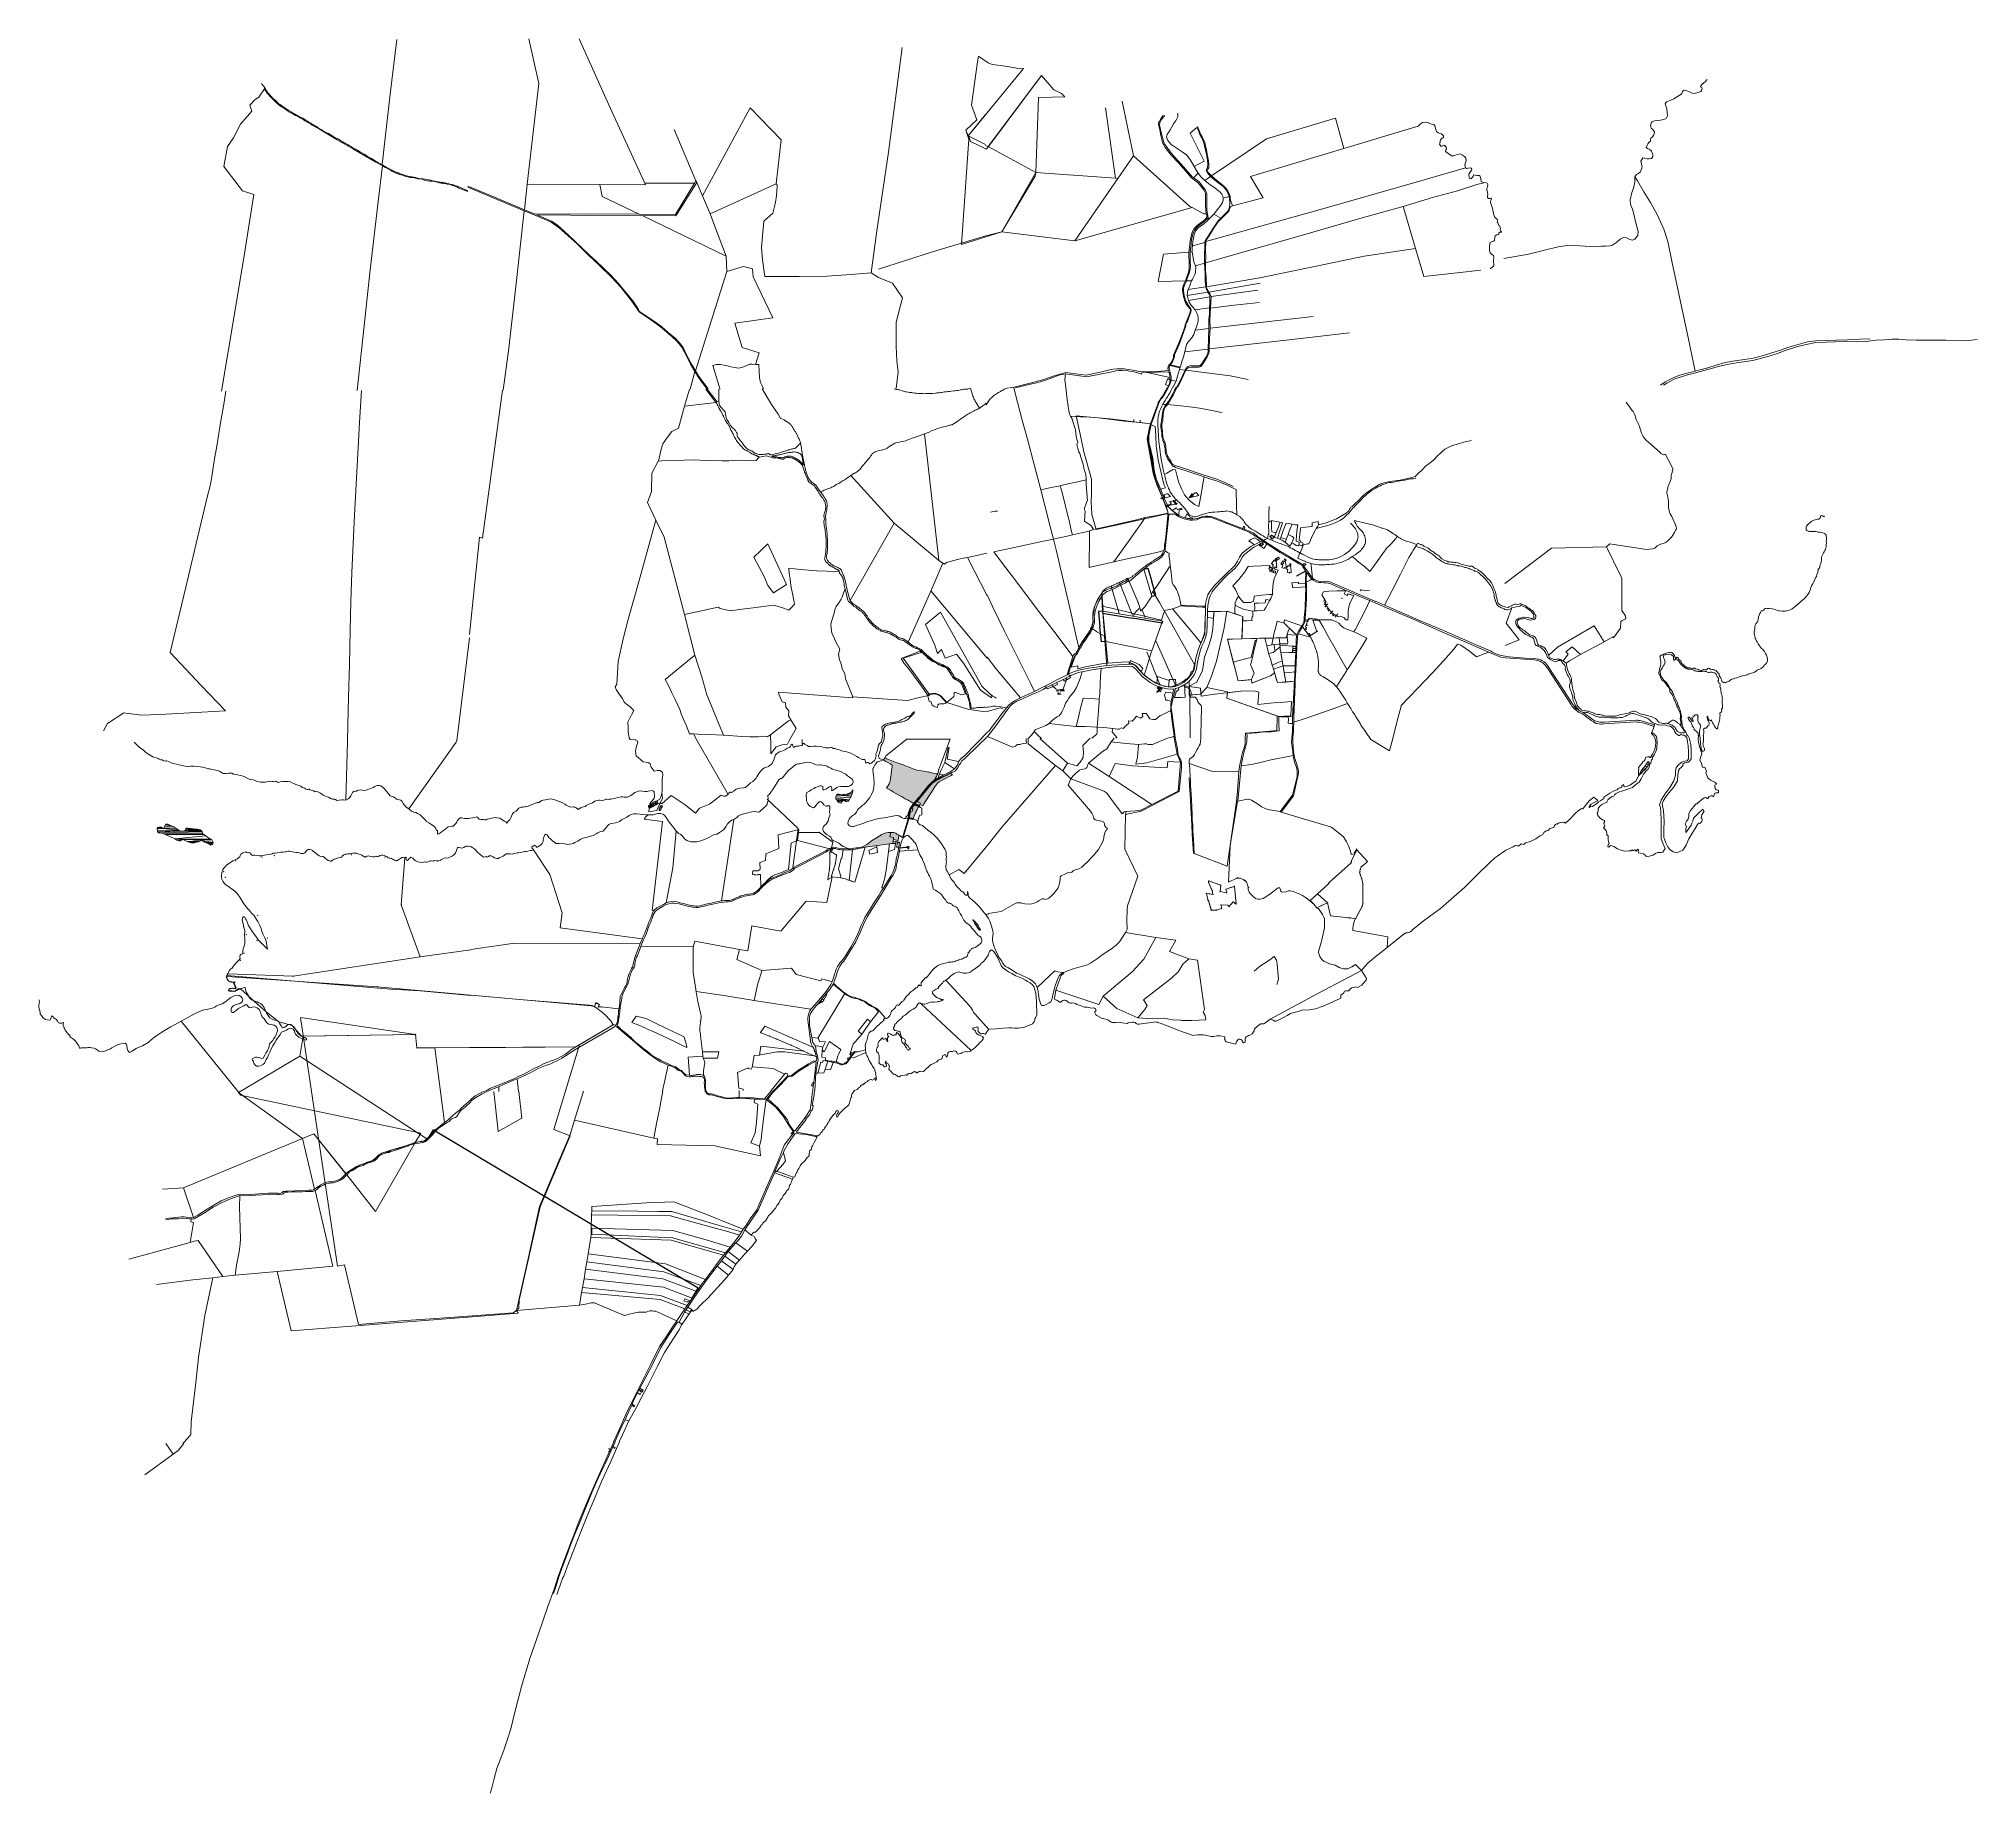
# Model space of a CAD drawing. Header units: millimetres. Extents: x 3522 to 28992, y 3906 to 26953.
import ezdxf
from ezdxf.enums import TextEntityAlignment as Align

# ---------------------------------------------------------------- set-up
doc = ezdxf.new("R2010")
doc.units = ezdxf.units.MM
for name, color, linetype in [('-1', 7, 'Continuous'), ('-2', 1, 'Continuous'), ('-3', 7, 'Continuous'), ('2', 7, 'Continuous'), ('20', 7, 'Continuous'), ('3', 7, 'Continuous'), ('Circulo', 2, 'Continuous'), ('CVL_CUADCON_LIN', 8, 'Continuous'), ('CVL_CUADCON_TIT', 1, 'Continuous'), ('CVL_PUNTO', 250, 'Continuous'), ('CVL_PUNTO_NUM', 2, 'Continuous')]:
    doc.layers.add(name, color=color, linetype=linetype)
doc.layers.add('1ER CEDULA', color=7, linetype='Continuous', lineweight=0)
doc.styles.add('MONOTXT4', font='Monotxt4.shx')
doc.styles.add('ROMANS', font='ROMANS', dxfattribs={"height": 0.2})
doc.styles.get("Standard").update_dxf_attribs({"font": 'arial.ttf'})
doc.dimstyles.new('STANDARD$0', dxfattribs={"dimtxt": 0.6, "dimasz": 0.5, "dimexe": 0.125, "dimexo": 0.000625, "dimgap": 0.0625, "dimtad": 0, "dimzin": 1, "dimdsep": 46, "dimtxsty": 'ROMANS', "dimblk1": 'ARCHTICK', "dimblk2": 'ARCHTICK', "dimsah": 1, "dimcen": 2.5, "dimclrd": 1, "dimclre": 1, "dimclrt": 30, "dimaunit": 1, "dimadec": 0, "dimazin": 0, "dimtfac": 1, "dimtix": 1, "dimtofl": 0, "dimtmove": 1, "dimatfit": 3, "dimldrblk": 'ARCHTICK', "dimfxl": 1, "dimtolj": 1, "dimtzin": 1, "dimarcsym": 0})

# ---------------------------------------------------------------- blocks, each defined once
blk = doc.blocks.new('f')
at = {"color": 2, "ltscale": 10, "flags": 128}
for points in [[(626129, 1343141), (626129, 1343140), (626129, 1343141), (626129, 1343141), (626129, 1343141), (626128, 1343141)], [(626143, 1343151), (626143, 1343150), (626143, 1343151), (626143, 1343151), (626143, 1343151), (626143, 1343151)], [(626147, 1343153), (626147, 1343153), (626147, 1343153), (626148, 1343153), (626147, 1343153), (626147, 1343153)], [(626157, 1343154), (626157, 1343154), (626157, 1343154), (626157, 1343154), (626157, 1343154), (626157, 1343154)], [(626165, 1343151), (626165, 1343150), (626165, 1343151), (626166, 1343151), (626165, 1343151), (626165, 1343151)]]:
    blk.add_lwpolyline(points, dxfattribs=at)
at = {"color": 3, "ltscale": 10, "flags": 128}
for points in [[(626129, 1343141), (626143, 1343151)], [(626129, 1343141), (626150, 1343119)], [(626147, 1343153), (626143, 1343151)], [(626157, 1343154), (626147, 1343153)], [(626165, 1343151), (626157, 1343154)]]:
    blk.add_lwpolyline(points, dxfattribs=at)
at = {"color": 1, "ltscale": 10, "flags": 128}
for points in [[(626150, 1343119), (626165, 1343109)], [(626165, 1343145), (626165, 1343144), (626165, 1343145), (626165, 1343145), (626165, 1343145), (626164, 1343145)], [(626182, 1343143), (626165, 1343109)]]:
    blk.add_lwpolyline(points, dxfattribs=at)
at = {"layer": '2', "color": 3, "linetype": 'Continuous'}
blk.add_line((626165, 1343151), (626182, 1343143), dxfattribs=at)
blk = doc.blocks.new('_ARCHTICK')
at = {"color": 0, "linetype": 'ByBlock', "const_width": 0.15}
blk.add_lwpolyline([(-0.5, -0.5), (0.5, 0.5)], dxfattribs=at)
blk = doc.blocks.new('*D8')
at = {"layer": 'CVL_CUADCON_TIT', "color": 1, "lineweight": -2, "ltscale": 0.5, "transparency": 16777216}
for p, q in [((17505, 19434), (17445, 19428)), ((17445, 19428), (17465, 19230)), ((17484, 19030), (17465, 19228)), ((17543, 19036), (17484, 19030))]:
    blk.add_line(p, q, dxfattribs=at)
at = {"layer": 'Defpoints', "color": 0, "linetype": 'ByBlock', "ltscale": 0.5, "transparency": 16777216}
for p in [(17505, 19434), (17484, 19030), (17543, 19036)]:
    blk.add_point(p, dxfattribs=at)
at = {"layer": 'CVL_CUADCON_TIT', "color": 1, "linetype": 'ByBlock', "lineweight": -2, "ltscale": 0.5, "transparency": 16777216, "xscale": 0.5, "yscale": 0.5, "zscale": 0.5}
for p, rotation in [((17445, 19428), 95.55085278129665), ((17484, 19030), 275.5508527812966)]:
    blk.add_blockref('_ARCHTICK', p, dxfattribs=dict(at, rotation=rotation))
at = {"layer": 'CVL_CUADCON_TIT', "color": 30, "linetype": 'ByBlock', "lineweight": 0, "ltscale": 0.5, "transparency": 16777216, "insert": (17465, 19229), "char_height": 0.2, "attachment_point": 5, "rotation": 275.5509, "style": 'ROMANS'}
blk.add_mtext('\\A1;400.09m.', dxfattribs=at)
blk = doc.blocks.new('*D9')
at = {"layer": 'CVL_CUADCON_TIT', "color": 1, "lineweight": -2, "ltscale": 0.5, "transparency": 16777216}
for p, q in [((17505, 19434), (17500, 19406)), ((17500, 19406), (17892, 19341)), ((18284, 19276), (17893, 19341)), ((18289, 19304), (18284, 19276))]:
    blk.add_line(p, q, dxfattribs=at)
at = {"layer": 'Defpoints', "color": 0, "linetype": 'ByBlock', "ltscale": 0.5, "transparency": 16777216}
for p in [(17505, 19434), (18284, 19276), (18289, 19304)]:
    blk.add_point(p, dxfattribs=at)
at = {"layer": 'CVL_CUADCON_TIT', "color": 1, "linetype": 'ByBlock', "lineweight": -2, "ltscale": 0.5, "transparency": 16777216, "xscale": 0.5, "yscale": 0.5, "zscale": 0.5}
for p, rotation in [((17500, 19406), 170.6214751906938), ((18284, 19276), 350.6214751906938)]:
    blk.add_blockref('_ARCHTICK', p, dxfattribs=dict(at, rotation=rotation))
at = {"layer": 'CVL_CUADCON_TIT', "color": 30, "linetype": 'ByBlock', "lineweight": 0, "ltscale": 0.5, "transparency": 16777216, "insert": (17892, 19341), "char_height": 0.2, "attachment_point": 5, "rotation": 350.6215, "style": 'ROMANS'}
blk.add_mtext('\\A1;794.88m.', dxfattribs=at)
blk = doc.blocks.new('*D10')
at = {"layer": 'CVL_CUADCON_TIT', "color": 1, "lineweight": -2, "ltscale": 0.5, "transparency": 16777216}
for p, q in [((8631, 12489), (8709, 12620)), ((8709, 12620), (10447, 11581)), ((12187, 10541), (10449, 11580)), ((12109, 10411), (12187, 10541))]:
    blk.add_line(p, q, dxfattribs=at)
at = {"layer": 'Defpoints', "color": 0, "linetype": 'ByBlock', "ltscale": 0.5, "transparency": 16777216}
for p in [(8631, 12489), (12187, 10541), (12109, 10411)]:
    blk.add_point(p, dxfattribs=at)
at = {"layer": 'CVL_CUADCON_TIT', "color": 1, "linetype": 'ByBlock', "lineweight": -2, "ltscale": 0.5, "transparency": 16777216, "xscale": 0.5, "yscale": 0.5, "zscale": 0.5}
for p, rotation in [((8709, 12620), 149.1379923182661), ((12187, 10541), 329.1379923182661)]:
    blk.add_blockref('_ARCHTICK', p, dxfattribs=dict(at, rotation=rotation))
at = {"layer": 'CVL_CUADCON_TIT', "color": 30, "linetype": 'ByBlock', "lineweight": 0, "ltscale": 0.5, "transparency": 16777216, "insert": (10448, 11581), "char_height": 0.2, "attachment_point": 5, "rotation": 329.138, "style": 'ROMANS'}
blk.add_mtext('\\A1;4051.90m.', dxfattribs=at)
blk = doc.blocks.new('*D11')
at = {"layer": 'CVL_CUADCON_TIT', "color": 1, "lineweight": -2, "ltscale": 0.5, "transparency": 16777216}
for p, q in [((18429, 20881), (18452, 20887)), ((18476, 20893), (18453, 20887)), ((18476, 20893), (18476, 20893)), ((18429, 20881), (18429, 20881))]:
    blk.add_line(p, q, dxfattribs=at)
at = {"layer": 'Defpoints', "color": 0, "linetype": 'ByBlock', "ltscale": 0.5, "transparency": 16777216}
for p in [(18476, 20893), (18476, 20893), (18429, 20881)]:
    blk.add_point(p, dxfattribs=at)
at = {"layer": 'CVL_CUADCON_TIT', "color": 1, "linetype": 'ByBlock', "lineweight": -2, "ltscale": 0.5, "transparency": 16777216, "xscale": 0.5, "yscale": 0.5, "zscale": 0.5}
for p, rotation in [((18476, 20893), 14.34814782453231), ((18429, 20881), 194.3481478245323)]:
    blk.add_blockref('_ARCHTICK', p, dxfattribs=dict(at, rotation=rotation))
at = {"layer": 'CVL_CUADCON_TIT', "color": 30, "linetype": 'ByBlock', "lineweight": 0, "ltscale": 0.5, "transparency": 16777216, "insert": (18452, 20887), "char_height": 0.2, "attachment_point": 5, "rotation": 14.3481, "style": 'ROMANS'}
blk.add_mtext('\\A1;47.98m.', dxfattribs=at)
blk = doc.blocks.new('*D12')
at = {"layer": 'CVL_CUADCON_TIT', "color": 1, "lineweight": -2, "ltscale": 0.5, "transparency": 16777216}
for p, q in [((18347, 20807), (18350, 20804)), ((18349, 20804), (18354, 20807)), ((18360, 20811), (18355, 20808)), ((18358, 20814), (18360, 20811))]:
    blk.add_line(p, q, dxfattribs=at)
at = {"layer": 'Defpoints', "color": 0, "linetype": 'ByBlock', "ltscale": 0.5, "transparency": 16777216}
for p in [(18347, 20807), (18349, 20804), (18358, 20814)]:
    blk.add_point(p, dxfattribs=at)
at = {"layer": 'CVL_CUADCON_TIT', "color": 1, "linetype": 'ByBlock', "lineweight": -2, "ltscale": 0.5, "transparency": 16777216, "xscale": 0.5, "yscale": 0.5, "zscale": 0.5}
for p, rotation in [((18349, 20804), 215.0333690434742), ((18360, 20811), 35.03336904347411)]:
    blk.add_blockref('_ARCHTICK', p, dxfattribs=dict(at, rotation=rotation))
at = {"layer": 'CVL_CUADCON_TIT', "color": 30, "linetype": 'ByBlock', "lineweight": 0, "ltscale": 0.5, "transparency": 16777216, "insert": (18355, 20807), "char_height": 0.2, "attachment_point": 5, "rotation": 35.0334, "style": 'ROMANS'}
blk.add_mtext('\\A1;12.96m.', dxfattribs=at)
blk = doc.blocks.new('*D13')
at = {"layer": 'CVL_CUADCON_TIT', "color": 1, "lineweight": -2, "ltscale": 0.5, "transparency": 16777216}
for p, q in [((18439, 20883), (18428, 20881)), ((18428, 20881), (18428, 20881)), ((18434, 20882), (18433, 20883)), ((18433, 20883), (18433, 20883)), ((18439, 20883), (18439, 20883))]:
    blk.add_line(p, q, dxfattribs=at)
at = {"layer": 'Defpoints', "color": 0, "linetype": 'ByBlock', "ltscale": 0.5, "transparency": 16777216}
for p in [(18428, 20881), (18428, 20881), (18439, 20883)]:
    blk.add_point(p, dxfattribs=at)
at = {"layer": 'CVL_CUADCON_TIT', "color": 1, "linetype": 'ByBlock', "lineweight": -2, "ltscale": 0.5, "transparency": 16777216, "xscale": 0.5, "yscale": 0.5, "zscale": 0.5}
for p, rotation in [((18428, 20881), 193.0242147990239), ((18439, 20883), 13.02421479902388)]:
    blk.add_blockref('_ARCHTICK', p, dxfattribs=dict(at, rotation=rotation))
at = {"layer": 'CVL_CUADCON_TIT', "color": 30, "linetype": 'ByBlock', "lineweight": 0, "ltscale": 0.5, "transparency": 16777216, "insert": (18433, 20883), "char_height": 0.2, "attachment_point": 5, "rotation": 13.0242, "style": 'ROMANS'}
blk.add_mtext('\\A1;11.27m.', dxfattribs=at)
blk = doc.blocks.new('*D14')
at = {"layer": 'CVL_CUADCON_TIT', "color": 1, "lineweight": -2, "ltscale": 0.5, "transparency": 16777216}
for p, q in [((18460, 20841), (18460, 20838)), ((18460, 20839), (18468, 20840)), ((18477, 20843), (18469, 20841)), ((18476, 20845), (18477, 20843))]:
    blk.add_line(p, q, dxfattribs=at)
at = {"layer": 'Defpoints', "color": 0, "linetype": 'ByBlock', "ltscale": 0.5, "transparency": 16777216}
for p in [(18460, 20841), (18476, 20845), (18477, 20843)]:
    blk.add_point(p, dxfattribs=at)
at = {"layer": 'CVL_CUADCON_TIT', "color": 1, "linetype": 'ByBlock', "lineweight": -2, "ltscale": 0.5, "transparency": 16777216, "xscale": 0.5, "yscale": 0.5, "zscale": 0.5}
for p, rotation in [((18460, 20839), 193.9105771390533), ((18477, 20843), 13.91057713905337)]:
    blk.add_blockref('_ARCHTICK', p, dxfattribs=dict(at, rotation=rotation))
at = {"layer": 'CVL_CUADCON_TIT', "color": 30, "linetype": 'ByBlock', "lineweight": 0, "ltscale": 0.5, "transparency": 16777216, "insert": (18469, 20841), "char_height": 0.2, "attachment_point": 5, "rotation": 13.9106, "style": 'ROMANS'}
blk.add_mtext('\\A1;17.03m.', dxfattribs=at)
blk = doc.blocks.new('*D7')
at = {"layer": 'CVL_CUADCON_TIT', "color": 1, "lineweight": -2, "ltscale": 0.5, "transparency": 16777216}
for p, q in [((18042, 19985), (18093, 20000)), ((18093, 20000), (18146, 19824)), ((18199, 19646), (18147, 19823)), ((18149, 19631), (18200, 19646))]:
    blk.add_line(p, q, dxfattribs=at)
at = {"layer": 'Defpoints', "color": 0, "linetype": 'ByBlock', "ltscale": 0.5, "transparency": 16777216}
for p in [(18042, 19985), (18149, 19631), (18199, 19646)]:
    blk.add_point(p, dxfattribs=at)
at = {"layer": 'CVL_CUADCON_TIT', "color": 1, "linetype": 'ByBlock', "lineweight": -2, "ltscale": 0.5, "transparency": 16777216, "xscale": 0.5, "yscale": 0.5, "zscale": 0.5}
for p, rotation in [((18093, 20000), 106.7085637605248), ((18199, 19646), 286.7085637605248)]:
    blk.add_blockref('_ARCHTICK', p, dxfattribs=dict(at, rotation=rotation))
at = {"layer": 'CVL_CUADCON_TIT', "color": 30, "linetype": 'ByBlock', "lineweight": 0, "ltscale": 0.5, "transparency": 16777216, "insert": (18146, 19823), "char_height": 0.2, "attachment_point": 5, "rotation": 286.7086, "style": 'ROMANS'}
blk.add_mtext('\\A1;369.53m.', dxfattribs=at)

msp = doc.modelspace()

# ---------------------------------------------------------------- hatches: boundary and pattern name
h = msp.add_hatch(color=7)
h.dxf.hatch_style = 1
h.paths.add_polyline_path([(15291.233, 17216.958), (15296.553, 17226.879), (15300.693, 17234.625), (15315.343, 17260.824), (15327.134, 17284.271), (15328.919, 17288.39), (15327.385, 17292.124), (15325.031, 17294.967), (15318.467, 17297.177), (15314.173, 17298.556), (15175.601, 17329.076), (15065.355, 17343.387), (15034.905, 17353.937), (14966.968, 17379.932), (14877.794, 17413.081), (14772.904, 17449.262), (14708.549, 17475.958), (14663.36, 17495.277), (14650.675, 17501.739), (14647.4, 17502.379), (14636.887, 17507.866), (14627.966, 17492.378), (14624.425, 17485.365), (14619.413, 17478.927), (14623.62, 17474.991), (14639.608, 17466.562), (14652.591, 17459.407), (14711.65, 17426.708), (14721.934, 17420.751), (14735.822, 17411.603), (14736.4, 17400.387), (14734.771, 17387.126), (14726.922, 17332.776), (14721.886, 17296.904), (14720.051, 17283.352), (14717.32, 17266.337), (14708.173, 17200.939), (14706.166, 17186.407), (14693.78, 17164.761), (14674.581, 17130.624), (14661.904, 17108.613), (14685.483, 17095.389), (14711.462, 17080.781), (14752.376, 17057.524), (14784.912, 17039.501), (14822.472, 17018.058), (14864.921, 16994.629), (14907.907, 16970.061), (14923.131, 16961.681), (14936.616, 16954.086), (14957.779, 16941.651), (14973.885, 16933.108), (15001.781, 16917.233), (15017.259, 16908.388), (15037.47, 16929.059), (15046.917, 16942.452), (15058.757, 16956.403), (15069.939, 16969.445), (15082.378, 16984.309), (15091.961, 16996.969), (15138.654, 17052.622), (15209.243, 17138.813), (15226.198, 17158.74), (15229.268, 17161.896), (15241.883, 17174.23), (15251.929, 17183.364), (15266.108, 17194.681), (15277.638, 17203.348), (15281.037, 17206.449)])
h.paths.add_polyline_path([(15051.676, 16804.193), (15056.215, 16814.613), (15061.445, 16825.626), (15064.561, 16832.177), (15073.689, 16850.948), (15080.867, 16864.377), (15083.504, 16869.07), (15058.734, 16878.629), (15035.468, 16887.778), (15029.306, 16887.11), (15026.453, 16886.282), (15023.448, 16885.139), (15020.339, 16883.226), (15017.779, 16880.128), (15014.335, 16875.912), (14993.048, 16844.528), (15006.981, 16834.686), (15005.758, 16830.922), (14992.136, 16795.811), (14974.954, 16800.96), (14971.721, 16784.369), (14972.308, 16784.473), (14959.607, 16725.063), (14962.358, 16721.174), (14965.888, 16719.743), (14968.506, 16718.714), (15009.017, 16708.252), (15010.089, 16711.61), (15031.049, 16760.611), (15042.213, 16784.546), (15048.308, 16796.925)])
at = {"lineweight": 9}
h = msp.add_hatch(color=7, dxfattribs=at)
h.dxf.hatch_style = 1
h.paths.add_polyline_path([(15234.119, 17030.39), (15240.979, 17041.948), (15281.581, 17106.072), (15285.365, 17111.442), (15300.081, 17134.534), (15320.654, 17162.472), (15324.811, 17168.039), (15335.253, 17179.526), (15351.359, 17190.231), (15385.067, 17210.687), (15425.293, 17233.369), (15491.532, 17266.15), (15512.992, 17276.348), (15517.33, 17278.945), (15519.894, 17280.919), (15522.186, 17282.796), (15521.322, 17287.791), (15519.983, 17293.101), (15515.695, 17303.791), (15513.805, 17308.436), (15486.196, 17296.563), (15447.505, 17275.535), (15415.688, 17259.977), (15411.124, 17258.404), (15402.63, 17254.027), (15350.617, 17227.591), (15299.527, 17199.798), (15286.233, 17191.706), (15281.522, 17188.822), (15270, 17179.47), (15261.893, 17172.887), (15251.397, 17163.322), (15230.504, 17141.072), (15194.297, 17095.14), (15159.877, 17053.195), (15114.629, 16997.776), (15079.012, 16953.24), (15061.28, 16931.609), (15068.93, 16928.644), (15075.494, 16925.503), (15091.865, 16917.508), (15106.408, 16910.714), (15102.375, 16901.882), (15098.653, 16892.956), (15136.408, 16874.897), (15146.919, 16893.011), (15169.03, 16928.232), (15178.229, 16943.386)])
h = msp.add_hatch(color=9, dxfattribs=at)
h.dxf.hatch_style = 1
h.paths.add_polyline_path([(14753.004, 16432.146), (14753.766, 16461.115), (14706.295, 16467.66), (14715.905, 16525.594), (14683.411, 16524.556), (14638.602, 16515.825), (14597.277, 16498.674), (14563.296, 16478.404), (14531.08, 16456.592), (14462.607, 16415.802), (14433.174, 16392.439), (14404.006, 16370.344), (14371.302, 16350.824), (14343.75, 16339.136), (14308.832, 16328.025), (14284.408, 16325.203), (14260.779, 16326.187), (14230.728, 16319.351), (14208.823, 16313.965), (14182.876, 16311.412), (14165.073, 16310.053), (14167.528, 16300.117), (14188.106, 16299.162), (14217.33, 16298.634), (14253.233, 16306.178), (14280.212, 16310.5), (14317.399, 16319.557), (14345.656, 16324.63), (14379.024, 16332.96), (14745.56, 16383.54), (14750.286, 16412.092)])
h.paths.add_polyline_path([(14824.284, 16491.53), (14796.6, 16505.45), (14781.958, 16516.771), (14757.125, 16525.391), (14734.248, 16525.097), (14715.89, 16525.501), (14706.295, 16467.66), (14753.766, 16461.115), (14753.004, 16432.146), (14812.901, 16422.435)])
at = {"layer": 'CVL_CUADCON_LIN', "linetype": 'ByBlock', "lineweight": 0, "ltscale": 0.5}
h = msp.add_hatch(dxfattribs=at)
h.set_pattern_fill('ANSI31', color=1, scale=10, style=0)
h.set_pattern_definition([(45, (-606444.737, -1322990.9041), (-0.8838834765, 0.8838834765), [])])
h.paths.add_polyline_path([(14941.006, 16313.678), (14939.742, 16331.002), (14949.858, 16332.23), (14951.142, 16314.216)])

# ---------------------------------------------------------------- linework, layer by layer
at = {"layer": '-1', "color": 1, "linetype": 'ByBlock', "lineweight": 0}
for p in [(19161.033, 15880.796), (19268.484, 15930.997), (19368.771, 15898.725), (19418.914, 15805.493)]:
    msp.add_point(p, dxfattribs=at)
at = {"layer": '-2', "color": 1, "linetype": 'ByBlock', "lineweight": 0}
for p, q in [((12871.391, 26044.81), (12241.372, 24890.674)), ((17539.145, 26045.26), (17669.287, 25122.262)), ((17907.514, 25415.605), (17758.558, 26131)), ((11869.59, 25761.808), (12157.143, 25086.546)), ((20557.85, 25911.098), (20667.937, 25509.514)), ((20667.937, 25509.514), (21645.624, 25805.901)), ((17699.549, 25118.994), (17907.514, 25415.605)), ((9161.531, 25003.877), (9901.987, 24692.454)), ((9940.273, 25044.142), (9904.514, 24706.431)), ((11484.988, 25055.755), (11491.864, 25033.398)), ((12157.143, 25086.546), (12137.111, 25054.267)), ((12166.812, 25065.714), (12157.143, 25086.546)), ((13210.272, 25047.883), (12341.636, 24652.63)), ((16623.232, 25195.323), (17669.287, 25122.262)), ((17134.156, 24299.881), (17699.549, 25118.994)), ((17669.287, 25122.262), (17699.549, 25118.994)), ((18843.219, 25091.355), (18918.91, 25144.701)), ((18674.705, 24734.625), (17134.156, 24299.881)), ((21447.324, 24749.851), (21610.961, 24196.773)), ((15967.107, 24364.951), (16177.593, 24417.779)), ((16177.593, 24417.779), (17134.156, 24299.881)), ((18681.38, 24230.622), (18844.51, 24278.709)), ((12555.694, 24098.285), (12563.493, 23894.248)), ((18649.149, 24148.97), (18677.053, 24153.052)), ((18721.271, 23968.423), (18837.749, 24007.164)), ((14457.404, 23876.287), (14554.46, 23818.904)), ((18601.746, 23772.561), (18668.807, 23772.952)), ((18624.964, 23657.634), (18854.26, 23693.647)), ((19564.909, 23812.073), (18865.687, 23694.012)), ((18895.316, 23625.156), (19572.209, 23740.46)), ((18610.997, 23578.7), (18883.647, 23623.518)), ((18630.15, 23516.098), (18909.88, 23564.289)), ((18926.637, 23565.213), (19540.077, 23648.642)), ((18714.411, 23393.37), (18903.181, 23417.046)), ((18911.848, 23152.513), (20267.401, 23305.865)), ((18714.723, 23125.961), (18896.134, 23148.804)), ((18383.921, 22660.654), (18388.905, 22670.616)), ((18388.905, 22670.616), (18522.322, 22639.362)), ((12143.879, 22581.395), (12079.936, 22348.637)), ((18085.055, 22568.812), (18383.659, 22504.577)), ((18388.836, 22468.531), (18383.659, 22504.577)), ((18509.649, 22610.262), (18585.98, 22597.778)), ((12008.453, 22124.886), (12072.844, 22348.609)), ((12008.608, 22125.425), (12421.336, 22176.911)), ((12457.258, 22350.156), (12456.892, 22191.615)), ((18357.999, 22374.446), (18365.671, 22395.1)), ((15346.1, 20103.917), (15160.381, 21763.996)), ((14759.88, 20590.613), (14191.156, 21216.01)), ((12006.093, 19389.881), (11738.151, 20406.109)), ((14759.223, 20591.158), (14181.165, 19573.052)), ((15345.412, 20104.441), (14759.223, 20591.158)), ((15726.459, 20140.376), (15981.243, 19633.197)), ((15727.053, 20140.489), (15978.921, 20195.182)), ((15241.196, 19698.24), (15399.465, 20063.264)), ((15399.465, 20063.264), (15345.412, 20104.441)), ((14945.471, 19028.578), (15241.29, 19698.453)), ((15984.622, 18815.486), (15241.594, 19699.159)), ((12142.686, 18855.369), (12006.093, 19389.881)), ((23635.431, 18782.726), (23779.604, 18863.468)), ((24717.85, 17840.386), (24747.184, 17920.329)), ((7577.313, 17722.917), (7556.078, 16951.033)), ((12122.841, 17820.389), (12167.222, 17740.954)), ((13137.943, 17810.812), (13135.11, 17744.836)), ((13551.372, 17746.505), (13553.243, 17694.189)), ((16673.098, 17761.025), (17037.353, 17437.304)), ((17653.292, 17765.181), (17612.638, 17717.057)), ((18363.364, 17768.191), (18153.522, 17684.289)), ((21315.715, 17780.707), (21267.512, 17600.451)), ((15553.139, 17363.589), (15424.999, 17445.617)), ((15553.139, 17363.589), (15504.161, 17326.652, 34.969)), ((17037.353, 17437.304), (16978.126, 17336.532)), ((16978.126, 17336.532), (17081.003, 17229.259)), ((19321.084, 17402.597), (19274.96, 16936.707)), ((15337.338, 17245.637), (15299.574, 17228.707)), ((15328.919, 17288.39), (15338.19, 17313.749)), ((15351.679, 17286.934), (15337.338, 17245.637)), ((15408.339, 17284.879), (15337.338, 17245.637)), ((15408.339, 17284.879), (15351.679, 17286.934)), ((11684.673, 16914.835), (11717.446, 16971.21)), ((15106.165, 16852.809), (15083.504, 16869.07)), ((12492.214, 15627.812), (12653.515, 16695.891)), ((13881.844, 16299.488), (13906.846, 16310.183)), ((13950.467, 16328.33), (13970.319, 16331.448)), ((13962.037, 16314.496), (13975.272, 16316.66)), ((13970.319, 16331.448), (13986.831, 16330.531)), ((13975.272, 16316.66), (13990.759, 16314.735)), ((13986.831, 16330.531), (14009.133, 16323.205)), ((13990.759, 16314.735), (14010.781, 16308.193)), ((14009.133, 16323.205), (14026.894, 16319.735)), ((14010.781, 16308.193), (14034.128, 16304.162)), ((14026.894, 16319.735), (14165.073, 16310.053)), ((14034.128, 16304.162), (14051.387, 16301.459)), ((14051.387, 16301.459), (14070.174, 16298.995)), ((14165.073, 16310.053), (14167.528, 16300.117)), ((14379.024, 16332.96), (14831.528, 16395.403)), ((14532.61, 16354.154), (14533.872, 16340.152)), ((14685.554, 16276.204), (14698.129, 16376.995)), ((14698.129, 16376.995), (14745.455, 16382.906)), ((14745.455, 16382.906), (14750.286, 16412.092)), ((14745.455, 16382.906), (14779.466, 16377.504)), ((14750.286, 16412.092), (14753.004, 16432.146)), ((14785.572, 16407.186), (14750.286, 16412.092)), ((14779.466, 16377.504), (14785.572, 16407.186)), ((14808.148, 16402.145), (14785.572, 16407.186)), ((14832.28, 16400.649), (14808.148, 16402.145)), ((14832.28, 16400.649), (14822.534, 16332.62)), ((13432.929, 16031.212), (13450.9, 16051.632)), ((13445.21, 16069.478), (13861.899, 16285.695)), ((13450.9, 16051.632), (13870.666, 16271.124)), ((13861.899, 16285.695), (13881.844, 16299.488)), ((13870.666, 16271.124), (13891.366, 16283.894)), ((13891.366, 16283.894), (13912.053, 16295.392)), ((14070.174, 16298.995), (14093.035, 16297.51)), ((14171.223, 15897.109), (14215.556, 16298.666)), ((14831.743, 16281.444), (15070.31, 16300.053)), ((12979.369, 15754.845), (13009.685, 15791.926)), ((13009.685, 15791.926), (13041.207, 15821.624)), ((13041.207, 15821.624), (13061.199, 15840.754)), ((13061.199, 15840.754), (13084.516, 15862.141)), ((13084.516, 15862.141), (13109.359, 15883.768)), ((13109.359, 15883.768), (13132.86, 15897.273)), ((13132.86, 15897.273), (13156.883, 15912.299)), ((13156.883, 15912.299), (13171.92, 15916.988)), ((13171.92, 15916.988), (13328.061, 15984.662)), ((13328.061, 15984.662), (13356.836, 15991.001)), ((13356.836, 15991.001), (13387.171, 16001.139)), ((13387.171, 16001.139), (13409.408, 16015.419)), ((13409.408, 16015.419), (13432.929, 16031.212)), ((11672.763, 15527.642), (11727.687, 15559.409)), ((11727.687, 15559.409), (11766.242, 15579.636)), ((11766.242, 15579.636), (11800.402, 15591.263)), ((11800.402, 15591.263), (11832.471, 15596.3)), ((11832.471, 15596.3), (11870.097, 15597.473)), ((11870.097, 15597.473), (11890.664, 15595.247)), ((11890.664, 15595.247), (11935.097, 15590.002)), ((11935.097, 15590.002), (11978.185, 15576.381)), ((11978.185, 15576.381), (12029.905, 15561.663)), ((12029.905, 15561.663), (12092.849, 15551.669)), ((12092.849, 15551.669), (12111.355, 15546.158)), ((12111.355, 15546.158), (12130.4, 15544.2)), ((12130.4, 15544.2), (12154.537, 15543.212)), ((12154.537, 15543.212), (12185.285, 15542.67)), ((12185.285, 15542.67), (12202.335, 15545.052)), ((12202.335, 15545.052), (12269.555, 15558.911)), ((12269.555, 15558.911), (12314.139, 15570.948)), ((12314.139, 15570.948), (12378.06, 15585.346)), ((12378.06, 15585.346), (12417.782, 15593.616)), ((12417.782, 15593.616), (12455.466, 15601.397)), ((12455.466, 15601.397), (12485.506, 15606.962)), ((12485.506, 15606.962), (12517.057, 15610.988)), ((12517.057, 15610.988), (12553.68, 15613.695)), ((12553.68, 15613.695), (12580.122, 15614.718)), ((12580.122, 15614.718), (12614.971, 15617.951)), ((12614.971, 15617.951), (12638.182, 15627.392)), ((12638.182, 15627.392), (12649.184, 15635.677)), ((12649.184, 15635.677), (12674.674, 15644.08)), ((12674.674, 15644.08), (12709.114, 15658.754)), ((12709.114, 15658.754), (12739.975, 15670.92)), ((12739.975, 15670.92), (12771.829, 15680.535)), ((12771.829, 15680.535), (12795.792, 15688.699)), ((12795.792, 15688.699), (12821.003, 15694.309)), ((12821.003, 15694.309), (12846.959, 15697.878)), ((12846.959, 15697.878), (12867.576, 15701.244)), ((12867.576, 15701.244), (12897.856, 15705.281)), ((12897.856, 15705.281), (12915.976, 15713.754)), ((12915.976, 15713.754), (12939.468, 15726.243)), ((12939.468, 15726.243), (12959.673, 15740.542)), ((12959.673, 15740.542), (12979.369, 15754.845)), ((11526.555, 15259.328), (11542.695, 15302.896)), ((11542.695, 15302.896), (11562.426, 15350.242)), ((11562.426, 15350.242), (11574.63, 15379.613)), ((11574.63, 15379.613), (11586.287, 15404.667)), ((11586.287, 15404.667), (11596.791, 15443.204)), ((11596.791, 15443.204), (11623.906, 15492.007)), ((11623.906, 15492.007), (11642.594, 15507.336)), ((11642.594, 15507.336), (11672.763, 15527.642)), ((11423.452, 15066.356), (11451.938, 15126.583)), ((11430.733, 15027.144), (11449.718, 15076.277)), ((12122.93, 15022.661), (11431.108, 15028.115)), ((11449.718, 15076.277), (11488.61, 15163.858)), ((11488.61, 15163.858), (11505.475, 15203.098)), ((11505.475, 15203.098), (11518.752, 15239.067)), ((11518.752, 15239.067), (11526.555, 15259.328)), ((17798.906, 15211.499), (18201.132, 15149.028)), ((8532.342, 14894.087), (6864.245, 14637.161)), ((9197.901, 14985.833), (8532.342, 14894.087)), ((13666.279, 14207.118), (12919.513, 14320.062)), ((14110.995, 14410.82), (13760.311, 13824.138)), ((13865.223, 14403.983), (13760.91, 14275.837)), ((14451.695, 14040.864), (14335.649, 13879.022)), ((14555.518, 14171.048), (14451.695, 14040.864)), ((10579.202, 13712.628), (11070.732, 14000.331)), ((12247.21, 13589.451), (12242.615, 13645.965)), ((12251.55, 13563.528), (12247.203, 13589.494)), ((13825.055, 13707.149), (13814.659, 13669.911)), ((13890.013, 13520.991), (13856.046, 13415.317)), ((13858.357, 13533.996), (13857.793, 13527.647)), ((13890.013, 13520.991), (13857.793, 13527.647)), ((13961.307, 13506.598), (13890.013, 13520.991)), ((14171.187, 13558.01), (14161.389, 13542.089)), ((14187.091, 13603.613), (14198.971, 13596.131)), ((14199.474, 13595.618), (14198.971, 13596.131)), ((9827.3, 13123.582), (9807.827, 13292.016)), ((11719.346, 13131.144), (11789.694, 13471.518)), ((13321.496, 13351.947), (13147.261, 13136.851)), ((9568.758, 13122.549), (9568.106, 13186.738)), ((10678.992, 13126.986), (10559.856, 12748.853)), ((12724.797, 13135.163), (12725.181, 13043.689)), ((12779.207, 13135.38), (12777.866, 13154.516)), ((12925.738, 13021.222), (12972.737, 13022.561)), ((12972.737, 13022.561), (13079.798, 13017.514)), ((13698.361, 13200.487), (13705.316, 13240.074)), ((10559.856, 12748.853), (11602.39, 12510.606)), ((5422.278, 11858.81), (6988.378, 12504.884)), ((7146.633, 11842.562), (6988.378, 12504.884)), ((13198.888, 12081.283), (13188.297, 12055.212)), ((5148.752, 11840.444), (5422.278, 11858.81)), ((5556.08, 11470.39), (5422.278, 11858.81)), ((10782.269, 11329.655), (10784.319, 11505.417)), ((10784.319, 11505.417), (10789.233, 11557.868)), ((10740.913, 10989.881), (10775.708, 11208.008)), ((10775.708, 11208.008), (10779.502, 11248.746)), ((10779.502, 11248.746), (10782.269, 11329.655)), ((12755.856, 11279.06), (12730.252, 11234.748)), ((12778.781, 11314.437), (12755.856, 11279.06)), ((12798.712, 11306.035), (12881.21, 11235.072)), ((4707.689, 10921.381), (5509.857, 11142.012)), ((10722.433, 10885.89), (10740.913, 10989.881)), ((12536.812, 10962.033), (12491.337, 10901.71)), ((12545.909, 11005.379), (12520.665, 10972.517)), ((12580.762, 11022.337), (12536.812, 10962.033)), ((12536.812, 10962.033), (12680.481, 10857.74)), ((12608.473, 11080.663), (12545.909, 11005.379)), ((12682.982, 11136.255), (12580.762, 11022.337)), ((12580.762, 11022.337), (12727.071, 10910.447)), ((12682.982, 11136.255), (12832.301, 11027.453)), ((5941.636, 10695.744), (6100.728, 10709.812)), ((6100.728, 10709.812), (6655.156, 10760.115)), ((10686.426, 10663.17), (10705.649, 10788.279)), ((10705.649, 10788.279), (10722.433, 10885.89)), ((12491.337, 10901.71), (12436.37, 10828.554)), ((12436.37, 10828.554), (12582.48, 10712.338)), ((12491.337, 10901.71), (12645.809, 10787.376)), ((5809.669, 10678.333), (5941.636, 10695.744)), ((10625.05, 10318.828), (10655.183, 10484.761)), ((10655.183, 10484.761), (10665.002, 10551.006)), ((10665.002, 10551.006), (10686.426, 10663.17)), ((12166.952, 10495.905), (12109.09, 10410.761)), ((12221.821, 10576.689), (12166.952, 10495.905)), ((9798.471, 10247.664), (10625.05, 10318.828)), ((12012.33, 10267.663), (11907.594, 10112.514)), ((12050.662, 10290.767), (12008.061, 10224.376)), ((12008.061, 10224.376), (12066.761, 10205.258)), ((12043.258, 10313.057), (12012.33, 10267.663)), ((12109.09, 10410.761), (12043.258, 10313.057)), ((12050.662, 10290.767), (12105.692, 10260.668)), ((11935.016, 10094.793), (11972.288, 10062.188)), ((11406.741, 9202.259), (11388.42, 9164.649)), ((11411.959, 9211.479), (11406.741, 9202.259)), ((11443.361, 9180.836), (11406.741, 9202.259)), ((11418.121, 9226.305), (11411.959, 9211.479)), ((11411.959, 9211.479), (11457.525, 9186.096)), ((11319.622, 9021.131), (11313.232, 9004.267)), ((11225.498, 8811.687), (11275.767, 8796.026)), ((5192.163, 8498.063), (5287.23, 8359.326)), ((4917.305, 8088.093), (5287.23, 8359.326))]:
    msp.add_line(p, q, dxfattribs=at)
for points in [[(8033.287, 25300.05), (8140.494, 26223.808), (8228.681, 26943.193)], [(9959.833, 26949.969), (10093.243, 26363.991), (9940.273, 25044.142)], [(10624.52, 26952.652), (11051.182, 25996.993), (11484.988, 25055.755)], [(14864.379, 26838.988), (14685.049, 25462.718), (14530.837, 24398.49), (14457.404, 23876.287)], [(5923.404, 22324.612), (6095.463, 23341.504), (6225.146, 24133.596), (6345.826, 24906.561), (6197.486, 24953.343), (5954.268, 25275.966), (6001.646, 25539.523), (6081.331, 25650.935), (6173.991, 25830.025), (6321.784, 26002.966), (6297.365, 26081.002), (6364.38, 26153.444), (6412.899, 26185.091), (6485.996, 26294.671)], [(6449.686, 26367.02), (6461.742, 26349.592), (6469.945, 26338.483), (6477.12, 26329.144), (6484.295, 26319.804), (6493.524, 26307.18), (6499.944, 26296.818), (6506.887, 26284.429), (6516.141, 26268.248), (6517.686, 26265.213), (6522.057, 26257.374), (6532.822, 26242.984), (6538.449, 26237.188), (6543.31, 26231.894), (6549.962, 26224.583), (6556.111, 26216.759), (6560.981, 26210.195), (6571.978, 26198.855), (6578.12, 26192.047), (6583.236, 26186.501), (6587.583, 26182.219), (6599.867, 26168.35), (6602.424, 26165.831), (6602.424, 26165.831), (6609.57, 26160.555), (6617.738, 26154.272), (6636.895, 26137.92), (6647.121, 26127.844), (6660.16, 26114.997), (6671.919, 26103.663), (6678.053, 26097.871), (6693.104, 26087.581), (6702.038, 26080.797), (6709.436, 26075.778), (6719.645, 26068.242), (6753.565, 26046.423), (6774.224, 26032.877), (6781.622, 26027.858), (6793.867, 26019.576), (6798.458, 26016.566), (6801.775, 26014.307), (6803.811, 26013.562), (6818.855, 26004.288), (6825.747, 25999.011), (6837.986, 25991.491), (6856.101, 25978.94), (6864.251, 25975.198), (6873.939, 25969.435), (6881.584, 25965.434), (6903.005, 25951.895), (6914.717, 25947.165), (6920.835, 25943.66), (6941.219, 25933.16), (6973.063, 25917.674), (6983.511, 25912.172), (6991.159, 25907.663), (7000.343, 25901.389), (7014.1, 25894.644), (7019.718, 25890.118), (7031.451, 25882.341), (7043.438, 25874.566), (7057.717, 25865.793), (7065.365, 25861.284), (7071.235, 25857.014), (7096.716, 25843.762), (7106.673, 25835.97), (7129.621, 25821.935), (7140.319, 25816.943), (7152.555, 25809.932), (7168.613, 25800.92), (7168.868, 25800.668), (7179.066, 25794.656), (7189.786, 25786.616), (7199.479, 25780.092), (7216.815, 25769.821), (7232.873, 25760.809), (7250.991, 25747.75), (7308.073, 25717.487), (7327.183, 25707.738), (7363.883, 25687.72), (7380.965, 25677.447), (7386.323, 25673.681), (7427.117, 25649.125), (7444.176, 25642.154), (7458.956, 25634.401), (7480.894, 25619.596), (7492.113, 25612.83), (7506.642, 25604.568), (7554.054, 25577.526), (7579.791, 25564.022), (7601.724, 25549.979), (7617.517, 25542.489), (7633.073, 25532.711), (7645.572, 25524.432), (7672.868, 25505.861), (7681.018, 25502.118), (7694.511, 25496.895), (7708.525, 25489.645), (7729.689, 25476.611), (7737.593, 25471.85), (7751.354, 25464.597), (7766.148, 25454.813), (7797.232, 25439.067), (7831.168, 25414.962), (7838.301, 25411.465), (7856.136, 25402.468), (7883.679, 25384.915), (7893.627, 25378.393), (7944.098, 25349.598), (7990.228, 25324.324), (8031.267, 25301.04)], [(8032.153, 25289.585), (7950.052, 25333.39), (7648.996, 25506.933), (7445.05, 25626.412), (7212.037, 25763.431), (7113.14, 25819.004), (7090.944, 25834.316), (7057.309, 25851.819), (7018.295, 25875.881), (6996.609, 25890.943), (6963.21, 25910.988), (6928.805, 25929.501), (6895.17, 25947.003), (6859.986, 25968.05), (6844.695, 25976.306), (6809.02, 25995.062), (6785.288, 26012.139), (6769.715, 26024.457), (6740.645, 26042.505), (6712.094, 26059.034), (6683.003, 26080.131), (6673.554, 26087.927), (6659.008, 26098.476), (6642.145, 26113.577), (6616.311, 26140.798), (6598.153, 26159.445), (6591.765, 26165.234), (6586.911, 26169.512), (6570.801, 26185.89), (6555.206, 26201.256), (6540.084, 26221.453), (6523.959, 26239.863), (6510.88, 26258.298), (6501.898, 26271.94), (6485.45, 26295.523)], [(12871.391, 26044.81), (13275.278, 25623.951), (13210.272, 25047.883)], [(18296.113, 25945.778), (18275.827, 25915.843), (18258.797, 25890.768), (18242.294, 25863.664), (18235.335, 25847.838), (18235.286, 25826.739), (18249.679, 25757.228), (18266.649, 25683.929), (18277.587, 25630.145), (18288.177, 25586.017), (18321.781, 25526.351), (18402.78, 25425.706), (18495.499, 25321.361), (18589.238, 25216.772), (18663.757, 25129.284), (18706.769, 25094.873), (18750.262, 25063.262), (18788.559, 25017.367), (18831.472, 24966.941), (18850.161, 24925.941), (18850.504, 24864.43), (18851.359, 24802.669), (18852.841, 24754.64), (18861.686, 24654.827)], [(18316.939, 25946.233), (18294.067, 25921.102), (18274.284, 25891.679), (18261.054, 25867.658), (18252.583, 25850.545), (18248.026, 25822.794), (18266.865, 25740.108), (18285.461, 25656.403), (18307.81, 25578.58), (18403.105, 25444.52), (18533.766, 25304.698), (18681.244, 25133.519)], [(18738.641, 25788.621), (18651.99, 25712.8), (18835.166, 25344.964), (18749.23, 25300.161)], [(18930.757, 25154.22), (19651.566, 25638.783), (20557.85, 25911.098)], [(19204.659, 24756.499), (19611.069, 24865.389), (19441.996, 25141.343), (20667.937, 25509.514)], [(7704.887, 22331.37), (7798.786, 23181.069), (7873.751, 23879.371), (7982.036, 24815.69), (8037.294, 25285.856)], [(8031.267, 25301.04), (8045.534, 25294.046), (8050.389, 25289.514), (8061.385, 25278.428), (8072.086, 25272.928), (8088.645, 25264.937), (8102.913, 25257.688), (8120.268, 25244.877), (8135.535, 25239.923), (8148.025, 25232.914), (8152.862, 25230.922), (8159.747, 25226.66), (8179.377, 25215.138), (8191.336, 25211.427), (8207.629, 25204.957), (8224.688, 25197.986), (8246.835, 25189.533), (8263.129, 25183.063), (8273.57, 25178.577), (8288.833, 25174.131), (8302.578, 25169.165), (8319.372, 25163.715), (8342.273, 25156.284), (8374.589, 25145.883), (8400.007, 25141.521), (8412.709, 25140.356), (8425.661, 25139.701), (8448.793, 25135.575), (8466.084, 25131.654), (8474.724, 25130.455), (8484.655, 25126.219), (8498.135, 25122.774), (8516.697, 25118.61), (8574.886, 25111.217), (8595.728, 25107.833), (8608.694, 25105.146), (8637.159, 25100.81), (8653.17, 25098.402), (8673.509, 25094.252), (8682.662, 25092.296), (8688.769, 25090.314), (8710.646, 25084.145), (8727.174, 25080.471), (8743.946, 25078.07), (8801.64, 25068.895), (8820.703, 25065.751), (8831.626, 25064.825), (8862.894, 25058.988), (8874.586, 25057.052), (8903.063, 25050.938), (8917.83, 25044.963), (8921.899, 25043.981), (8926.979, 25043.515), (8946.559, 25039.105), (8947.828, 25039.115), (8962.579, 25035.427), (8966.898, 25034.955), (8970.71, 25034.478), (8988.031, 25026.239), (9013.221, 25018.319), (9020.599, 25016.094), (9023.654, 25014.849), (9059.295, 25000.919), (9074.057, 24995.707), (9161.72, 24955.641)], [(9161.756, 24946.307), (9075.701, 24978.701), (9074.43, 24978.945), (9067.302, 24981.68), (9052.533, 24987.908), (9043.112, 24991.895), (9014.829, 25006.394), (8977.161, 25019.799), (8958.08, 25025.483), (8926.268, 25036.397), (8889.407, 25043.458), (8878.983, 25045.658), (8873.133, 25047.133), (8849.242, 25051), (8837.559, 25051.665), (8819.76, 25055.582), (8802.987, 25057.983), (8787.731, 25061.413), (8778.324, 25063.368), (8768.915, 25065.576), (8763.573, 25067.056), (8740.439, 25071.437), (8719.83, 25077.87), (8685.284, 25080.633), (8657.599, 25082.435), (8629.135, 25086.772), (8609.544, 25092.706), (8590.732, 25096.361), (8573.448, 25099.266), (8555.879, 25106.487), (8512.684, 25111.718), (8503.524, 25114.69), (8492.844, 25117.142), (8476.318, 25120.561), (8454.961, 25124.957), (8432.087, 25128.578), (8401.352, 25130.863), (8350.242, 25142.379), (8331.149, 25149.842), (8316.391, 25154.546), (8301.105, 25162.04), (8280.507, 25166.95), (8262.711, 25170.359), (8247.183, 25176.326), (8233.17, 25183.323), (8218.131, 25191.835), (8204.414, 25192.992), (8186.592, 25200.211), (8162.383, 25212.965), (8138.149, 25229.276), (8118.258, 25241.812), (8088.44, 25258.076), (8079.531, 25261.305), (8066.54, 25267.548), (8056.088, 25273.558), (8041.807, 25282.584), (8032.11, 25289.616)], [(17907.514, 25415.605), (18645.868, 24748.074), (18674.705, 24734.625)], [(18856.834, 24291.409), (20456.455, 24738.288), (21723.612, 25099.991), (22267.254, 25255.703)], [(9904.514, 24706.431), (9509.743, 24870.402), (9161.474, 25018.398)], [(12137.111, 25054.267), (11888.866, 24644.551), (11409.676, 24648.15)], [(11451.844, 24632.414), (11891.422, 24625.749), (12166.812, 25065.714)], [(13210.272, 25047.883), (13217.898, 25039.247), (13222.737, 25023.495), (13220.776, 24943.962), (13211.455, 24859.852), (13200.076, 24805.978), (13191.477, 24766.081), (13168.713, 24663.924), (13048.188, 24554.862), (13019.799, 24210.04), (13033.147, 24048.948), (13062.037, 23830.183), (13515.068, 23830.639), (13877.947, 23834.103), (14198.146, 23857.623), (14457.404, 23876.287)], [(16177.593, 24417.779), (16613.514, 25149.729), (16623.232, 25195.323)], [(18681.244, 25133.519), (18708.349, 25115.223), (18740.569, 25093.418), (18767.191, 25072.576), (18783.113, 25054.936), (18824.791, 25000.939), (18850.044, 24964.07), (18868.294, 24915.948), (18868.465, 24846.046), (18867.709, 24766.985), (18870.854, 24704.737), (18879.773, 24649.663), (18885.588, 24600.151)], [(18918.91, 25144.701), (18969.136, 25099.938), (19031.583, 25052.241), (19083.547, 25011.562), (19123.575, 24970.513), (19146.846, 24928.541), (19162.299, 24880.646)], [(18930.757, 25154.22), (18959.717, 25128.063), (18999.977, 25089.304), (19043.475, 25057.185), (19084.188, 25024.023), (19117.044, 24989.006), (19147.134, 24951.167), (19164.962, 24920.326), (19173.924, 24886.859), (19174.477, 24856.107), (19178.253, 24833.52), (19204.659, 24756.499)], [(24529.923, 25085.539), (24610.289, 24943.58), (24698.515, 24803.46), (24786.884, 24645.043), (24875.516, 24453.334), (24926.86, 24287.514), (24977.142, 24030.699), (25073.159, 23578.539), (25197.818, 23004.861), (25287.463, 22587.725)], [(11409.676, 24648.15), (10741.807, 24651.156), (10043.216, 24649.067), (9904.514, 24706.431)], [(18674.705, 24734.625), (18828.954, 24650.954), (18861.686, 24654.827)], [(18851.463, 24007.55), (20127.474, 24373.152), (20878.571, 24590.339), (21447.324, 24749.851)], [(19204.659, 24756.499), (19179.349, 24746.85), (19166.474, 24712.41), (19157.833, 24686.653), (19082.337, 24613.228), (19035.294, 24565.749), (19015.203, 24541.916), (18958.333, 24460.027), (18917.809, 24395.326), (18875.304, 24325.268), (18857.506, 24300.694), (18856.162, 24282.125)], [(19162.299, 24880.646), (19169.316, 24838.263), (19172.823, 24817.199), (19173.43, 24780.855), (19167.418, 24745.973), (19159.123, 24710.814), (19146.129, 24688.574), (19098.827, 24641.602), (19053.814, 24594.397)], [(9901.987, 24692.454), (9799.7, 23776.896), (9696.881, 22889.035)], [(9901.987, 24692.454), (10060.757, 24628.492), (10256.113, 24543.711), (10359.027, 24467.782), (10594.87, 24258.764), (10751.18, 24105.867)], [(10758.03, 24112.223), (10478.969, 24375.089), (10333.09, 24506.647), (10257.37, 24558.195), (10066.333, 24640.692), (10510.733, 24637.586), (11451.844, 24632.414)], [(19053.814, 24594.397), (19020.335, 24562.809), (18947.682, 24458.145), (18846.347, 24298.808), (18844.51, 24278.709)], [(18861.686, 24654.827), (18867.509, 24630.735), (18869.509, 24607.876)], [(15967.107, 24364.951), (15266.115, 24154.243), (14554.011, 23927.271)], [(18844.51, 24278.709), (18841.789, 24192.765), (18839.042, 24135.545), (18838.843, 24077.587), (18837.749, 24007.164)], [(18856.834, 24291.409), (18853.991, 24165.683), (18854.427, 24094.767), (18851.463, 24007.55)], [(21610.961, 24196.773), (20935.715, 24094.956), (20328.009, 23970.403), (19796.868, 23861.584), (19564.909, 23812.073)], [(21610.961, 24196.773), (21719.204, 23828.215), (22157.171, 23878.945), (22470.832, 23912.211)], [(23095.537, 24123.661), (23307.202, 24177.653), (23487.481, 24217.678), (23602.13, 24237.88), (23770.324, 24232.064), (23983.514, 24221.512)], [(12563.493, 23894.248), (12780.807, 23961.68), (12898.156, 23930.225), (12908.915, 23824.779), (13167.397, 23287.732), (12665.672, 23216.616), (12765.754, 22898.022), (12989.03, 22828.753), (12938.126, 22672.461)], [(18633.655, 24148.821), (18301.616, 24124.53), (18229.912, 23765.426), (18589.053, 23771.676)], [(18589.053, 23771.676), (18602.372, 23812.73), (18620.966, 23859.935), (18633.02, 23900.467), (18635.924, 23941.421), (18635.914, 23994.801), (18636.784, 24035.989), (18633.017, 24083.741), (18633.655, 24148.821)], [(18601.746, 23772.561), (18611.847, 23804.941), (18623.215, 23837.587), (18640.285, 23884.777), (18649.268, 23927.568), (18653.431, 23969.805), (18650.752, 24010.196), (18651.151, 24047.566), (18650.018, 24085.684), (18649.149, 24148.97)], [(18837.749, 24007.164), (18841.506, 23934.247), (18845.428, 23870.482), (18849.441, 23823.494), (18848.017, 23787.131), (18849.233, 23766.553), (18854.26, 23693.647)], [(18851.463, 24007.55), (18853.196, 23907.669), (18860.897, 23821.063), (18865.687, 23694.012)], [(14554.46, 23818.904), (14737.621, 23741.232), (14869.841, 23549.447), (14788.101, 23230.265), (14785.589, 22913.913), (14795.156, 22720.803), (14814.327, 22579.787), (14787.651, 22359.532)], [(16277.05, 22365.594), (16338.935, 22375.355), (16548.011, 22426.933), (16729.683, 22475.198), (16865.37, 22524.037), (17015.822, 22569.714), (17277.563, 22534.61), (17473.305, 22572.843), (17573.633, 22600.498), (17639.044, 22613.837), (17685.249, 22616.823), (17730.953, 22619.042), (17781.291, 22614.95), (17898.824, 22597.525), (18012.556, 22579.045), (18263.721, 22586.545), (18365.012, 22593.62), (18359.574, 22604.243), (18355.857, 22620.73), (18359.719, 22641.611), (18365.677, 22655.903), (18374.416, 22671.493), (18396.064, 22692.037), (18425.543, 22743.159), (18430.585, 22773.203), (18431.643, 22795.074), (18499.286, 22944.682), (18550.787, 23082.442), (18570.036, 23140.584), (18584.896, 23179.872), (18585.735, 23198.182), (18592.654, 23218.076), (18599.887, 23231.872), (18631.349, 23314.279), (18647.984, 23353.84), (18653.572, 23380.075), (18652.655, 23396.081), (18641.039, 23415.034), (18624.333, 23434.954), (18598.87, 23467.246), (18580.951, 23507.491), (18570.198, 23542.212), (18564.358, 23568.084), (18558.237, 23596.749), (18555.472, 23619.854), (18549.094, 23648.771), (18554.285, 23689.746), (18568.625, 23730.301), (18589.053, 23771.676)], [(18388.905, 22670.616), (18401.995, 22682.943), (18419.013, 22709.289), (18432.936, 22740.434), (18444.233, 22780.452), (18446.563, 22802.08), (18506.986, 22936.622), (18563.891, 23093.244), (18595.281, 23183.023), (18595.121, 23199.544), (18597.799, 23211.517), (18603.535, 23222.502), (18613.517, 23240.9), (18637.277, 23305.44), (18657.555, 23362.32), (18662.877, 23389.824), (18658.65, 23406.56), (18627.993, 23450.495), (18592.154, 23504.802), (18582.063, 23549.952), (18573.616, 23582.662), (18565.973, 23611.058), (18561.334, 23644.059), (18563.533, 23679.159), (18569.392, 23703.618), (18580.884, 23723.555), (18601.746, 23772.561)], [(18854.26, 23693.647), (18859.049, 23671.324), (18883.647, 23623.518)], [(18865.687, 23694.012), (18865.088, 23677.229), (18895.316, 23625.156)], [(18883.647, 23623.518), (18899.398, 23597.234), (18907.44, 23580.026), (18909.88, 23564.289)], [(18895.316, 23625.156), (18907.475, 23602.649), (18919.093, 23583.442), (18926.637, 23565.213)], [(18909.88, 23564.289), (18909.143, 23483.194), (18903.181, 23417.046)], [(18926.637, 23565.213), (18920.544, 23486.354), (18916.658, 23415.651)], [(19560.163, 23489.963), (19229.789, 23451.199), (18916.658, 23415.651)], [(18903.181, 23417.046), (18902.657, 23340.275), (18896.993, 23269.554), (18896.134, 23148.804)], [(18916.658, 23415.651), (18913.335, 23339.36), (18908.33, 23253.14), (18911.848, 23152.513)], [(18896.134, 23148.804), (18892.25, 23025.736), (18886.599, 22875.199)], [(18911.848, 23152.513), (18903.761, 23017.459), (18900.799, 22877.877)], [(18900.799, 22877.877), (19951.818, 22999.831), (20743.008, 23090.815)], [(24870.846, 22402.631), (24913.05, 22428.526), (25010.672, 22482.145), (25186.001, 22537.889), (25277.275, 22558.927), (25383.961, 22590.505), (25500.04, 22622.663), (25605.49, 22649.91), (25706.382, 22675.343), (25822.801, 22696.575), (25951.949, 22714.094), (26043.277, 22728.27), (26159.116, 22758.647), (26283.065, 22791.374), (26365.894, 22820.48), (26469.978, 22859.916), (26618.213, 22905.031), (26744.957, 22937.525), (26868.966, 22962.629), (27005.334, 22966.479), (27119.091, 22970.916), (27259.021, 22974.031), (27419.301, 22973.237), (27531.028, 22977.405), (27659.945, 22992.125), (27771.392, 22999.595), (27871.672, 23005.962), (27960.571, 23006.141), (28047.238, 22999.44), (28189.516, 22994.694), (28301.291, 22992.763), (28411.782, 22992.6), (28577.903, 22992.105), (28792.602, 22983.345), (28914.699, 22993.184), (28991.584, 23002.928)], [(25287.463, 22587.725), (25348.801, 22604.211), (25451.451, 22632.199), (25561.95, 22663.298), (25679.273, 22698.77), (25804.56, 22722.866), (25935.228, 22740.905), (26046.115, 22754.978), (26164.472, 22788.17), (26280.023, 22822.866), (26408.745, 22862.238), (26514.601, 22902.451), (26638.015, 22938.478), (26761.976, 22969.68), (26864.994, 22983.184), (26997.776, 22990.819), (27134.142, 22994.923), (27285.249, 22997.87), (27455.119, 23005.029), (27586.631, 23012.653)], [(12469.034, 22348.166), (12469.565, 22360.766), (12379.72, 22660.778), (12426.686, 22675.537), (12477.984, 22673.527), (12527.764, 22664.401), (12570.18, 22656.543), (12616.663, 22642.843), (12663.65, 22633.716), (12715.969, 22626.116), (12761.164, 22632.997), (12818.533, 22657.416), (12858.639, 22676.491), (12893.174, 22677.777), (12938.126, 22672.461)], [(12938.126, 22672.461), (12984.852, 22671.973), (12991.61, 22496.903), (13004.868, 22437.705), (13021.151, 22402.9), (13045.517, 22352.522)], [(16355.292, 22365.927), (16409.752, 22381.374), (16476.672, 22396.252), (16536.729, 22411.573), (16631.025, 22432.561), (16726.793, 22458.902), (16848.031, 22504.552), (16923.43, 22535.78), (17013.45, 22552.406)], [(17013.45, 22552.406), (17004.359, 22468.434), (17013.785, 22413.365), (17017.767, 22368.745)], [(17013.45, 22552.406), (17287.694, 22511.576), (17626.684, 22578.639), (17675.345, 22590.291), (17714.435, 22593.464), (17754.554, 22595.375), (17801.531, 22597.351), (17853.211, 22585.901), (17908.425, 22576.773), (17956.553, 22564.78), (18011.595, 22547.262), (18017.252, 22566.381), (18085.055, 22568.812)], [(18383.659, 22504.577), (18379.54, 22562.493), (18360.326, 22579.085), (18085.055, 22568.812)], [(18388.836, 22468.531), (18357.146, 22488.053), (18326.39, 22411.499), (18365.671, 22395.1)], [(18365.671, 22395.1), (18377.051, 22426.476), (18381.958, 22444.316), (18388.836, 22468.531)], [(18367.904, 22374.488), (18380.603, 22400.836), (18386.191, 22427.072), (18401.043, 22467.123)], [(18401.043, 22467.123), (18399.102, 22510.063), (18396.09, 22532.403), (18392.107, 22550.159), (18388.623, 22568.936), (18381.32, 22588.438), (18378.116, 22604.422), (18374.163, 22619.127), (18374.249, 22636.413), (18383.921, 22660.654)], [(18383.921, 22660.654), (18516.065, 22629.643), (18509.649, 22610.262)], [(18585.98, 22597.778), (18521.693, 22468.792), (18477.39, 22374.954)], [(18594.863, 22598.626), (18536.361, 22475.542), (18486.785, 22374.994)], [(18594.863, 22598.626), (19174.791, 22523.115), (19410.483, 22476.068)], [(24830.702, 22402.451), (24887.553, 22440.783), (24952.545, 22477.121), (25006.432, 22504.478), (25083.157, 22534.553), (25163.238, 22557.792), (25287.463, 22587.725)], [(12421.336, 22176.911), (12432.751, 22162.428), (12437.566, 22147.696), (12443.652, 22136.518), (12449.484, 22125.34), (12459.626, 22104.001), (12469.26, 22083.679), (12472.559, 22080.375), (12477.125, 22074.023), (12488.03, 22055.985), (12498.174, 22038.202), (12511.867, 22010.512), (12518.203, 21993.747), (12526.568, 21974.188), (12536.458, 21955.389), (12545.588, 21940.146), (12566.383, 21903.563), (12573.74, 21894.415), (12580.844, 21885.268), (12597.072, 21853.006), (12605.945, 21834.208), (12613.044, 21817.95), (12632.825, 21783.907), (12638.657, 21772.73), (12641.193, 21767.649), (12644.49, 21761.552), (12647.026, 21757.487), (12658.179, 21730.307), (12663.505, 21721.415), (12669.847, 21713.03), (12673.904, 21705.409), (12679.737, 21693.977), (12684.807, 21682.8), (12689.372, 21674.925), (12697.489, 21662.73), (12706.367, 21651.042), (12712.202, 21644.181), (12716.769, 21639.099), (12724.888, 21630.459), (12729.2, 21623.6), (12731.482, 21619.281), (12737.825, 21612.166), (12750.005, 21601.492), (12756.856, 21594.63), (12762.945, 21587.008), (12767.765, 21580.91), (12773.347, 21575.319), (12776.899, 21571.253), (12783.496, 21565.916), (12800.753, 21552.953), (12807.86, 21549.646), (12814.714, 21546.848), (12823.344, 21543.287), (12830.197, 21539.219), (12839.08, 21533.88), (12847.202, 21529.557), (12854.816, 21525.235), (12864.207, 21520.657), (12873.09, 21514.556), (12880.196, 21510.488), (12885.272, 21506.929), (12891.87, 21502.353), (12896.185, 21500.065), (12905.831, 21496.757), (12911.162, 21494.468), (12916.238, 21491.417), (12922.837, 21488.111), (12927.913, 21485.314), (12937.559, 21480.99), (12943.143, 21478.701), (12948.22, 21476.666), (12952.027, 21475.393), (12959.642, 21472.34), (12963.957, 21470.052), (12966.749, 21468.526), (12970.81, 21466.746), (12974.11, 21465.22), (12978.172, 21463.947), (12986.293, 21458.355)], [(13532.566, 21644.624), (13528.004, 21657.325), (13525.469, 21662.913), (13517.356, 21680.441), (13511.017, 21693.143), (13503.917, 21706.353), (13495.298, 21727.945), (13490.99, 21739.375), (13485.92, 21751.06), (13481.355, 21758.936), (13477.552, 21767.319), (13474.509, 21772.654), (13468.421, 21781.8), (13463.094, 21788.66), (13457.767, 21796.283), (13452.188, 21806.19), (13446.354, 21815.083), (13440.521, 21824.483), (13433.419, 21836.169), (13428.601, 21845.569), (13424.543, 21852.174), (13419.47, 21859.288), (13416.934, 21863.861), (13412.115, 21871.737), (13410.086, 21874.785), (13401.461, 21885.711), (13394.102, 21891.811), (13388.012, 21896.894), (13380.144, 21901.725), (13372.022, 21907.063), (13355.527, 21919.01), (13348.167, 21923.84), (13341.568, 21927.654), (13334.461, 21931.722), (13324.056, 21938.84), (13314.412, 21945.449), (13305.528, 21949.519), (13287, 21959.69), (13277.102, 21965.029), (13268.219, 21971.13), (13264.159, 21974.434), (13236.008, 22021.688), (13151.036, 22149.229), (13027.023, 22352.449)], [(15881.055, 22098.295), (15841.158, 22165.634), (15826.957, 22191.801), (15819.095, 22205.265), (15813.009, 22216.189), (15806.924, 22229.145), (15801.602, 22243.624), (15796.533, 22257.34), (15790.198, 22275.629), (15785.129, 22290.107), (15780.571, 22308.395), (15777.532, 22319.317), (15773.731, 22330.747), (15770.943, 22337.351), (15767.647, 22345.226), (15763.848, 22358.18), (15750.898, 22356.919), (15729.566, 22351.093), (15713.316, 22351.105), (15699.605, 22351.114), (15684.116, 22349.855), (15674.467, 22349.1), (15660.501, 22346.317), (15652.375, 22345.053), (15642.47, 22341.758), (15633.075, 22339.733), (15603.109, 22332.644), (15587.112, 22331.131), (15577.971, 22330.63), (15558.674, 22329.881), (15545.47, 22328.113), (15512.205, 22322.295), (15494.175, 22319.261), (15472.592, 22317.244), (15446.693, 22315.992), (15423.587, 22314.993), (15385.75, 22307.401), (15372.8, 22305.886), (15351.471, 22303.108), (15342.329, 22302.352), (15319.984, 22299.828), (15304.24, 22296.792), (15262.852, 22294.281), (15241.017, 22294.551), (15222.481, 22293.802), (15196.329, 22293.312), (15178.047, 22292.563), (15155.193, 22288.77), (15137.675, 22291.067), (15114.062, 22291.084), (15079.786, 22292.378), (15051.859, 22296.206), (15026.979, 22299.017), (15008.7, 22302.077), (14992.198, 22304.374), (14963.508, 22307.442), (14944.468, 22311.01), (14923.904, 22313.564), (14910.956, 22316.113), (14883.793, 22322.734), (14865.516, 22329.35), (14851.809, 22334.438), (14830.484, 22339.024), (14812.966, 22340.814), (14802.558, 22343.614), (14789.103, 22346.671), (14771.587, 22351.762), (14771.59, 22359.468)], [(15879.959, 22097.55), (15891.898, 22105.667), (15899.519, 22111.503), (15910.188, 22119.368), (15924.413, 22129.008), (15932.288, 22134.081), (15941.179, 22140.678), (15952.61, 22149.05), (15957.691, 22152.856), (15970.782, 22165.041)], [(23779.604, 18863.468), (24089.271, 19029.119), (24203.268, 19097.772), (24213.5, 19083.588), (24302.821, 19210.325), (24309.509, 19297.022), (24324.676, 19312.852), (24374.116, 19334.181), (24368.077, 19373.8), (24324.03, 19444.245), (24322.444, 19870.703), (24301.152, 19912.028), (24121, 20276.643), (24162.973, 20318.014), (24644.051, 20243.543), (24728.871, 20251.824), (24744.092, 20256.725), (24756.764, 20263.139), (24768.896, 20276.158), (24785.851, 20289.963), (24805.105, 20301.237), (24829.19, 20312.026), (24845.936, 20316.68), (24879.68, 20326.498), (24903.76, 20338.049), (24932.871, 20360.044), (24950.061, 20377.662), (24975.321, 20407.771), (24992.989, 20431.745), (25012.89, 20466.404), (25019.938, 20479.908), (25028.245, 20495.705), (25035.299, 20507.937), (25039.054, 20519.392), (25036.634, 20546.575), (24980.611, 20675.672), (24969.102, 20691.12), (24958.589, 20710.64), (24948.816, 20734.738), (24939.737, 20772.564), (24936.827, 20795.932), (24935.678, 20823.12), (24933.88, 20878.771), (24931.745, 20899.601), (24925.969, 20937.442), (24921.067, 20952.668), (24916.169, 20967.132), (24914.559, 20984.406), (24914.224, 21000.924), (24916.68, 21018.218), (24924.904, 21050.789), (24928.381, 21067.071), (24934.389, 21085.398), (24944.45, 21106.286), (24952.488, 21125.132), (24963.298, 21148.565), (24967.3, 21161.291), (24969.249, 21178.329), (24970.953, 21193.586), (24972.106, 21217.482), (24975.842, 21232.748), (24981.576, 21255.141), (24984.317, 21266.082), (24994.115, 21288.748), (24990.965, 21309.32), (24939.655, 21409.974), (24896.817, 21492.878), (24884.129, 21489.768), (24868.638, 21488.17), (24851.067, 21496.219), (24835.264, 21506.565), (24823.528, 21516.421), (24670.667, 21652.683), (24651.527, 21669.875), (24644.888, 21676.451), (24631.353, 21690.619), (24617.289, 21708.851), (24602.194, 21730.129), (24579.366, 21773.988), (24547.633, 21871.94), (24507.31, 21960.193), (24501.611, 21982.532), (24497.215, 21998.014), (24487.447, 22021.095), (24468.986, 22055.318), (24450.326, 22078.103), (24436.494, 22100.911), (24380.205, 22180.702)], [(11665.923, 21403.76), (11701.609, 21560.323), (11718.405, 21616.687), (11723.24, 21633.698), (11784.743, 21718.981), (11841.667, 21793.094), (11927.264, 21838.745), (12008.453, 22124.886)], [(15160.678, 21764.112), (15220.868, 21786.671), (15253.632, 21801.885), (15300.363, 21820.39), (15321.696, 21827.74), (15349.124, 21837.625), (15369.441, 21844.721), (15391.028, 21851.563), (15408.805, 21857.137), (15430.39, 21861.693), (15451.974, 21865.995), (15471.02, 21870.553), (15488.289, 21874.858), (15496.669, 21877.137), (15508.35, 21879.923), (15521.302, 21883.469), (15539.082, 21893.106), (15547.465, 21899.195), (15571.34, 21910.86), (15587.345, 21925.324), (15614.018, 21944.605), (15637.895, 21958.556), (15661.264, 21973.268), (15683.872, 21989.505), (15702.417, 22004.475), (15728.58, 22020.201), (15746.868, 22030.601), (15761.347, 22039.732), (15777.857, 22048.863), (15792.843, 22057.233), (15811.384, 22066.87), (15821.798, 22071.942), (15838.306, 22078.533), (15851.259, 22084.11), (15864.72, 22089.942), (15879.959, 22097.55)], [(14190.755, 21215.736), (14236.88, 21246.96), (14252.879, 21252.789), (14266.088, 21261.414), (14279.297, 21270.293), (14294.032, 21281.964), (14308.514, 21296.175), (14326.302, 21318.002), (14335.704, 21329.169), (14346.885, 21342.875), (14360.861, 21360.133), (14374.329, 21375.869), (14387.542, 21390.842), (14408.377, 21413.429), (14424.641, 21434.241), (14439.381, 21454.039), (14451.324, 21468.505), (14461.999, 21484.75), (14473.69, 21501.757), (14479.28, 21507.594), (14496.808, 21519.263), (14513.318, 21528.647), (14532.619, 21535.744), (14548.364, 21539.289), (14573.504, 21544.858), (14608.294, 21553.214), (14649.944, 21566.898), (14667.977, 21575.266), (14690.585, 21591.502), (14712.177, 21606.724), (14735.037, 21619.405), (14749.007, 21627.776), (14768.058, 21638.682), (14785.073, 21644.257), (14803.358, 21649.831), (14825.705, 21654.895), (14862.271, 21661.218), (14887.156, 21665.264), (14912.806, 21672.61), (14932.362, 21680.723), (14963.602, 21695.176), (15012.362, 21710.633), (15042.582, 21719.754), (15074.582, 21730.651), (15101.756, 21740.79), (15131.471, 21752.705), (15160.678, 21764.112)], [(11521.119, 20862.857), (11570.98, 21004.525), (11579.015, 21247.038), (11661.64, 21403.412)], [(11661.64, 21403.412), (11708.107, 21407.188), (12001.372, 21416.887), (12138.482, 21419.585), (12205.765, 21418.268), (12308.847, 21413.879), (12501.303, 21408.412), (12588.139, 21410.383), (12642.224, 21414.662), (12719.157, 21415.37), (12863.881, 21413.746), (12944.365, 21408.103), (12986.293, 21458.355)], [(12986.293, 21458.355), (13083.549, 21474.539), (13168.588, 21447.562), (13180.774, 21445.268), (13193.47, 21445.767), (13204.388, 21445.759), (13238.662, 21442.18), (13247.04, 21440.65), (13259.226, 21438.864), (13267.603, 21436.573), (13274.203, 21434.283), (13287.151, 21432.242), (13293.751, 21430.46), (13299.591, 21429.948), (13306.447, 21430.959), (13313.051, 21434.256), (13320.671, 21439.075), (13330.323, 21444.909), (13339.975, 21449.728), (13348.864, 21452.769), (13354.45, 21453.781), (13363.084, 21454.79), (13374.255, 21454.275), (13393.297, 21452.484), (13402.435, 21449.938), (13412.336, 21447.645), (13420.967, 21444.846), (13428.582, 21442.555), (13438.989, 21437.215), (13444.319, 21434.672), (13449.142, 21432.891), (13453.203, 21430.856), (13457.011, 21429.584), (13461.072, 21428.311), (13467.418, 21424.752), (13474.524, 21419.922), (13478.838, 21417.125), (13484.421, 21412.043), (13487.974, 21409.501), (13499.14, 21401.366), (13503.454, 21397.808), (13508.783, 21393.741), (13514.62, 21389.166), (13519.441, 21384.846), (13525.278, 21380.525), (13530.353, 21376.204), (13535.682, 21371.883), (13541.264, 21365.531), (13544.054, 21362.227), (13549.13, 21359.43), (13552.937, 21356.38), (13555.726, 21350.538), (13558.006, 21343.679), (13559.273, 21338.854), (13560.285, 21333.52), (13561.551, 21329.202), (13564.085, 21322.09), (13566.621, 21317.009), (13579.801, 21283.479), (13579.801, 21283.479), (13582.331, 21270.272), (13585.118, 21260.874), (13589.932, 21245.634), (13599.311, 21222.264), (13608.944, 21200.418), (13616.042, 21183.145), (13622.885, 21165.871), (13627.956, 21154.948), (13633.533, 21141.993), (13637.085, 21137.927), (13642.158, 21130.559), (13649.009, 21123.952), (13657.384, 21118.105), (13661.19, 21114.293), (13670.581, 21109.208), (13680.225, 21103.36), (13685.047, 21099.802), (13700.019, 21088.11), (13709.155, 21081.247), (13712.454, 21077.943), (13718.035, 21070.321), (13722.093, 21064.223), (13733.256, 21051.01), (13736.552, 21044.913), (13744.67, 21033.48), (13749.995, 21024.588), (13756.59, 21013.918), (13757.604, 21012.14), (13762.17, 21005.28), (13766.988, 20996.134), (13773.075, 20987.242), (13780.686, 20977.079), (13784.998, 20970.727), (13793.874, 20955.484), (13797.932, 20948.625), (13810.109, 20932.872), (13811.884, 20930.585), (13822.539, 20917.118), (13827.357, 20907.973), (13836.234, 20893.745), (13844.856, 20878.249), (13852.969, 20860.721), (13856.769, 20847.767), (13858.792, 20834.814), (13860.308, 20824.909), (13861.822, 20809.925), (13862.321, 20797.735), (13863.078, 20790.37), (13859.509, 20768.533), (13857.473, 20762.186), (13853.911, 20751.523), (13848.055, 20727.91), (13842.712, 20710.391), (13840.421, 20701.759), (13838.637, 20693.126), (13837.867, 20679.921), (13841.159, 20667.475), (13843.693, 20660.617), (13845.459, 20643.094), (13839.609, 20628.369), (13837.825, 20617.704), (13838.316, 20594.087), (13840.843, 20576.309), (13842.356, 20559.801), (13845.644, 20541.007), (13848.426, 20525.006), (13853.997, 20503.163), (13856.518, 20475.989), (13857.526, 20465.576), (13860.049, 20441.958), (13861.306, 20422.911), (13865.099, 20399.545), (13866.106, 20388.117), (13866.861, 20376.942), (13866.846, 20356.119), (13868.104, 20338.85), (13869.363, 20322.342), (13868.845, 20308.375), (13867.31, 20291.108), (13866.534, 20269.777), (13863.474, 20250.225), (13861.432, 20234.482), (13861.424, 20221.785), (13861.92, 20205.786), (13860.387, 20191.312), (13857.838, 20176.839), (13855.036, 20162.366), (13852.997, 20151.193), (13851.468, 20143.83), (13848.922, 20132.658), (13847.901, 20125.294), (13848.15, 20117.168), (13851.952, 20107.261), (13854.741, 20101.673), (13860.318, 20089.225), (13862.599, 20083.637), (13870.718, 20074.235), (13879.6, 20066.865), (13887.719, 20058.733), (13904.467, 20043.738), (13908.527, 20040.942), (13915.379, 20035.35), (13919.185, 20031.792), (13930.861, 20026.197), (13938.475, 20021.875), (13946.85, 20016.536), (13952.687, 20012.469), (13964.362, 20005.35), (13971.722, 20000.774), (13978.321, 19997.468), (13986.697, 19993.145), (13991.012, 19991.111), (13994.565, 19988.569), (13998.626, 19986.28), (14000.656, 19984.755), (14007.509, 19981.449), (14013.347, 19978.906), (14018.424, 19976.87), (14022.232, 19975.344), (14027.561, 19971.785), (14030.099, 19970.26), (14032.129, 19967.973), (14041.223, 19955.022)], [(13532.878, 21641.481), (13517.831, 21631.683), (13517.323, 21631.43), (13509.446, 21623.309), (13502.584, 21613.156), (13497.756, 21607.826), (13491.405, 21602.498), (13475.143, 21584.733), (13471.078, 21580.672), (13462.441, 21575.092), (13460.156, 21574.078), (13454.06, 21571.796), (13445.68, 21569.263), (13435.777, 21568.254), (13429.174, 21566.735), (13418.002, 21565.219), (13398.953, 21556.852), (13389.557, 21554.573), (13379.653, 21552.294), (13375.845, 21552.297), (13370.259, 21551.793), (13366.958, 21551.795), (13339.275, 21540.387), (13321.752, 21535.828), (13309.054, 21531.012), (13294.832, 21526.705), (13281.372, 21522.397), (13254.706, 21513.02), (13224.74, 21504.914), (13197.06, 21498.839), (13166.333, 21492.004), (13139.416, 21487.452)], [(13152.86, 21467.127), (13161.75, 21472.707), (13168.606, 21473.718), (13182.826, 21475.994), (13195.776, 21477.254), (13206.187, 21479.025), (13216.599, 21480.795), (13231.073, 21483.071), (13244.531, 21485.601), (13259.514, 21488.638), (13271.703, 21490.915), (13290.494, 21495.219), (13306.748, 21500.794), (13319.445, 21504.086), (13335.952, 21508.646), (13350.935, 21512.445), (13364.14, 21514.975), (13376.836, 21516.998), (13391.056, 21518.257), (13401.975, 21519.52), (13411.371, 21521.799), (13417.973, 21523.064), (13428.13, 21524.326), (13440.319, 21526.349), (13449.459, 21525.327), (13467.739, 21524.045), (13478.401, 21520.99), (13485.255, 21519.461), (13493.378, 21517.17), (13503.278, 21513.862), (13509.624, 21510.556), (13519.523, 21505.724), (13523.33, 21503.182), (13530.688, 21496.574), (13535.001, 21490.731), (13540.076, 21486.41), (13543.881, 21481.075), (13547.685, 21475.231), (13549.459, 21470.405), (13550.218, 21466.087), (13551.734, 21454.913), (13556.796, 21430.53), (13562.357, 21394.974), (13567.421, 21373.639), (13569.947, 21354.083), (13558.021, 21365.265), (13550.157, 21376.19), (13543.561, 21383.305), (13535.441, 21391.183), (13528.59, 21397.537), (13519.709, 21405.669), (13508.036, 21416.089), (13487.48, 21431.34), (13476.82, 21436.427), (13467.428, 21440.75), (13454.738, 21448.124), (13447.632, 21451.938), (13435.956, 21458.041), (13428.088, 21461.855), (13422.249, 21463.891), (13415.649, 21465.927), (13406.256, 21467.965), (13400.671, 21468.731), (13395.593, 21469.75), (13386.453, 21470.011), (13381.375, 21470.522), (13375.282, 21470.78), (13373.758, 21470.782), (13370.203, 21470.022), (13363.347, 21468.757), (13359.792, 21468.252), (13354.967, 21466.731), (13350.141, 21464.449), (13339.73, 21462.425), (13325.001, 21459.642), (13318.397, 21456.091), (13311.286, 21453.811), (13302.906, 21451.785), (13293.256, 21449.506), (13287.417, 21449.51), (13277.26, 21449.517), (13272.437, 21450.537), (13266.344, 21451.303), (13260.504, 21451.815), (13250.858, 21454.361), (13246.288, 21454.364), (13236.385, 21454.371), (13220.393, 21459.207), (13214.045, 21458.958), (13205.667, 21459.979), (13195.003, 21460.748), (13185.863, 21461.263), (13179.769, 21461.013), (13170.884, 21462.543), (13163.522, 21464.58), (13159.461, 21466.36), (13152.86, 21467.127)], [(13793.904, 20999.671), (13785.281, 21013.39), (13777.416, 21023.045), (13766.254, 21036.766), (13757.629, 21049.47), (13750.021, 21061.918), (13741.904, 21073.86), (13729.981, 21089.359), (13714.502, 21102.829), (13700.29, 21112.996), (13685.063, 21122.911), (13674.405, 21131.553), (13665.016, 21140.193), (13655.882, 21149.596), (13644.468, 21166.364), (13637.114, 21180.844), (13633.058, 21190.497), (13631.029, 21194.054), (13622.153, 21209.297), (13616.576, 21223.014), (13613.536, 21232.666), (13608.976, 21248.16), (13606.444, 21258.573), (13605.431, 21262.383), (13598.335, 21281.688), (13595.553, 21297.943), (13592.263, 21313.944), (13588.973, 21329.437), (13584.922, 21346.962), (13581.631, 21361.439), (13578.341, 21376.424), (13575.557, 21389.632), (13573.785, 21397.251), (13564.923, 21433.826), (13558.103, 21486.905), (13549.502, 21532.622), (13542.419, 21572.75), (13537.116, 21614.401), (13536.613, 21621.512), (13534.84, 21628.37), (13533.575, 21634.466), (13532.566, 21644.624)], [(14191.156, 21216.01), (14135.017, 21177.703), (14111.646, 21159.435), (14082.945, 21145.488), (14060.59, 21128.743), (14046.365, 21118.088), (14034.935, 21112.001), (14021.22, 21105.662), (14009.282, 21100.083), (13997.854, 21095.52), (13989.725, 21090.447), (13975.246, 21080.299), (13963.815, 21072.435), (13953.654, 21065.839), (13942.479, 21061.276), (13929.527, 21055.952), (13915.558, 21049.867), (13900.066, 21044.037), (13886.352, 21039.222), (13875.177, 21034.405), (13867.05, 21031.617), (13853.843, 21026.547), (13840.891, 21021.223), (13830.223, 21015.644), (13793.561, 21000.217)], [(14181.663, 19571.203), (14157.603, 19660.61), (14149.752, 19690.581), (14143.17, 19719.027), (14136.08, 19747.22), (14129.751, 19774.651), (14124.433, 19795.986), (14120.386, 19817.575), (14115.578, 19841.703), (14109.753, 19863.546), (14102.913, 19886.66), (14098.35, 19897.583), (14093.28, 19909.776), (14086.687, 19922.478), (14082.125, 19933.909), (14070.212, 19963.629), (14063.872, 19975.823), (14055.754, 19986.494), (14046.111, 19993.104), (14034.943, 19998.952), (14018.952, 20006.328), (14006.007, 20011.924), (13997.63, 20015.739), (13989.508, 20019.554), (13975.801, 20025.15), (13972.501, 20026.676), (13957.527, 20035.829), (13951.944, 20039.896), (13941.539, 20048.029), (13935.703, 20053.112), (13926.822, 20060.737), (13923.522, 20063.025), (13911.341, 20071.667), (13904.49, 20078.783), (13899.416, 20084.119), (13893.835, 20090.98), (13886.225, 20101.397), (13881.912, 20107.24), (13878.87, 20113.845), (13875.577, 20125.783), (13873.553, 20135.942), (13872.544, 20146.609), (13873.061, 20159.306), (13877.645, 20179.872), (13879.685, 20193.33), (13880.96, 20200.947), (13882.749, 20218.215), (13883.776, 20235.736), (13886.333, 20261.129), (13886.345, 20278.905), (13885.848, 20295.666), (13884.591, 20313.697), (13884.35, 20332.743), (13885.379, 20352.043), (13884.882, 20368.55), (13884.128, 20380.232), (13882.62, 20402.58), (13882.376, 20416.801), (13881.623, 20429.499), (13879.855, 20443.467), (13878.847, 20455.658), (13877.085, 20478.514), (13875.822, 20487.657), (13875.825, 20491.974), (13870.252, 20510.77), (13868.488, 20530.579), (13866.979, 20551.404), (13865.215, 20570.959), (13864.721, 20591.783), (13863.717, 20609.306), (13863.219, 20624.289), (13863.229, 20638.002), (13862.732, 20653.747), (13860.455, 20665.684), (13859.45, 20682.699), (13860.729, 20695.904), (13863.276, 20707.33), (13866.076, 20718.501), (13869.641, 20732.974), (13871.935, 20746.177), (13874.736, 20757.857), (13876.773, 20767.506), (13878.563, 20785.027), (13879.338, 20805.088), (13879.096, 20822.356), (13879.357, 20833.53), (13877.851, 20859.18), (13875.827, 20869.593), (13870.504, 20883.056), (13863.658, 20896.774), (13857.825, 20907.19), (13851.993, 20918.621), (13845.145, 20928.784), (13839.563, 20935.644), (13836.012, 20941.234), (13830.686, 20949.11), (13818.765, 20967.91), (13808.366, 20983.916), (13804.559, 20986.712), (13793.904, 20999.671)], [(11365.131, 17737.738), (11360.571, 17743.233), (11293.798, 17749.883), (11280.61, 17771.477), (11272.518, 17820.241), (11267.717, 17855.035), (11266.485, 17910.142), (11263.483, 17976.424), (11297.047, 18047.506), (11309.505, 18073.146), (11340.772, 18126.961), (11293.073, 18178.291), (11240.794, 18216.42), (11214.656, 18236.246), (11190.315, 18286.544), (11162.159, 18326.688), (11132.734, 18367.34), (11107.623, 18405.957), (11093.934, 18438.472), (11116.05, 18476.548), (11133.516, 18772.384), (11202.017, 19070.216), (11269.231, 19340.876), (11408.705, 19834.451), (11631.663, 20629.149)], [(15399.465, 20063.264), (15423.323, 20049.534), (15447.715, 20075.165), (15593.988, 20111.378), (15668.648, 20129.356), (15727.053, 20140.489)], [(22784.844, 19797.33), (23398.995, 20260.764), (24121, 20276.643)], [(12006.043, 19390.069), (12450.491, 19488.102), (12476.376, 19468.022), (12611.939, 19436.184), (12730.524, 19454.64), (12910.049, 19475.592), (13177.689, 19514.005), (13287.355, 19483.455), (13377.72, 19447.585), (13409.48, 19479.56), (13450.389, 19524.48), (13444.84, 19578.575), (13403.838, 19771.603), (13393.23, 19853.889), (13382.113, 19934.906), (13377.841, 20000.173), (13450.705, 19991.234), (13584.755, 19974.634), (13746.23, 19963.093), (13875.718, 19959.194), (14041.515, 19955.015)], [(14040.522, 19956.02), (14043.287, 19947.649), (14043.286, 19946.633), (14044.043, 19939.776), (14044.042, 19938.507), (14044.038, 19932.666), (14044.29, 19929.872), (14049.873, 19924.789), (14054.44, 19919.961), (14057.737, 19915.134), (14061.543, 19910.306), (14065.094, 19904.971), (14071.182, 19896.332), (14076.254, 19888.203), (14080.82, 19881.851), (14084.625, 19876.007), (14087.414, 19870.419), (14088.679, 19864.069), (14090.198, 19857.973), (14091.971, 19850.608), (14093.987, 19828.005), (14099.307, 19811.495), (14102.342, 19793.462), (14105.374, 19770.859), (14118.292, 19725.647)], [(14216.633, 18308.922), (14120.033, 18546.571), (14114.747, 18614.379), (14095.978, 18643.85), (14076.448, 18674.083), (14070.896, 18725.13), (14037.44, 18811.749), (14029.861, 18869.147), (14047.678, 18932.367), (13994.17, 19029.412), (13941.437, 19147.026), (13931.58, 19213.059), (13929.077, 19266.898), (13968.772, 19394.097), (13975.648, 19423.55), (13980.494, 19455.798), (14001.085, 19493.368), (14023.197, 19526.112), (14043.531, 19558.095), (14065.135, 19591.601), (14079.116, 19615.462), (14095.656, 19668.017), (14118.292, 19725.647)], [(14117.257, 19729.27), (14148.927, 19596.367), (14152.726, 19582.651), (14153.485, 19577.826), (14155.763, 19567.666), (14159.568, 19562.077), (14165.658, 19557.248), (14173.018, 19552.925), (14176.571, 19550.129), (14182.154, 19545.047), (14198.901, 19529.544), (14205.752, 19523.953), (14212.349, 19517.091), (14215.394, 19514.55), (14222.752, 19506.418), (14231.127, 19500.572), (14235.187, 19497.014), (14246.353, 19488.626), (14253.206, 19484.558), (14261.581, 19479.981), (14273.762, 19469.56), (14279.851, 19462.7), (14291.017, 19454.819), (14306.243, 19442.365), (14320.202, 19433.468), (14326.039, 19429.908), (14334.414, 19424.062), (14340.25, 19418.217), (14347.101, 19412.117), (14350.907, 19408.559), (14360.548, 19398.141), (14365.875, 19389.503), (14373.486, 19380.609), (14382.872, 19369.175), (14392.764, 19353.932), (14402.15, 19340.72), (14416.356, 19322.172), (14421.936, 19313.026), (14432.082, 19298.544), (14438.424, 19289.905), (14448.065, 19279.233), (14465.575, 19266.523), (14483.08, 19244.925), (14497.289, 19230.44), (14510.487, 19223.067), (14521.145, 19214.679), (14534.34, 19202.734), (14549.569, 19194.343), (14570.89, 19184.425), (14580.534, 19177.815), (14591.447, 19171.205), (14605.915, 19164.846), (14625.21, 19161.024), (14636.125, 19156.953), (14651.355, 19151.609), (14669.635, 19149.565), (14679.282, 19147.019), (14693.497, 19142.184), (14712.026, 19134.045), (14731.824, 19124.635), (14739.185, 19121.074), (14753.397, 19111.415), (14761.518, 19105.822), (14786.645, 19091.837), (14796.796, 19083.196), (14809.231, 19073.537), (14819.636, 19067.182), (14831.312, 19061.587), (14838.673, 19057.772), (14848.065, 19054.972), (14859.999, 19054.71), (14868.884, 19052.926), (14884.114, 19046.567), (14896.296, 19038.178), (14917.868, 19023.942), (14928.018, 19015.555), (14946.038, 19004.368), (14954.159, 18999.03), (14964.563, 18990.134), (14978.268, 18980.983), (14989.689, 18974.626), (15001.617, 18966.745), (15004.155, 18964.204), (15010.753, 18959.375), (15019.636, 18954.797), (15029.029, 18952.505), (15039.182, 18947.419), (15050.352, 18944.618), (15059.491, 18942.834), (15068.63, 18941.05), (15081.323, 18936.47), (15094.774, 18927.827), (15110.252, 18913.341), (15117.865, 18906.987), (15128.014, 18897.076)], [(14946.561, 19027.731), (14931.843, 19039.169), (14929.812, 19040.44), (14914.585, 19050.609), (14900.88, 19058.745), (14880.32, 19068.917), (14868.898, 19073.496), (14862.805, 19075.278), (14853.412, 19077.316), (14843.511, 19078.846), (14833.103, 19082.155), (14824.981, 19085.462), (14818.381, 19088.768), (14806.96, 19094.871), (14792.241, 19105.801), (14782.597, 19113.172), (14763.563, 19126.136), (14747.066, 19135.798), (14736.915, 19143.169), (14727.018, 19150.541), (14718.642, 19155.372), (14705.443, 19160.206), (14694.274, 19164.277), (14688.181, 19166.313), (14678.534, 19167.335), (14673.203, 19168.862), (14661.271, 19171.664), (14651.116, 19173.449), (14633.346, 19177.525), (14620.907, 19181.85), (14592.984, 19190.25), (14577.754, 19197.625), (14561.765, 19207.032), (14547.807, 19217.2), (14534.103, 19226.859), (14520.654, 19238.296), (14508.473, 19248.717), (14494.77, 19260.154), (14482.083, 19272.606), (14469.398, 19286.582), (14458.234, 19298.525), (14446.056, 19312.755), (14440.729, 19319.361), (14432.61, 19329.271), (14425.76, 19337.148), (14414.6, 19353.408), (14404.963, 19370.684), (14398.114, 19380.084), (14389.995, 19388.47), (14379.847, 19401.175), (14373.76, 19410.321), (14363.614, 19425.565), (14349.91, 19436.24), (14340.267, 19444.119), (14327.578, 19453.524), (14314.636, 19463.945), (14301.441, 19475.382), (14296.873, 19478.432), (14286.214, 19486.312), (14274.285, 19492.923), (14268.449, 19498.006), (14260.582, 19503.345), (14252.462, 19511.477), (14244.341, 19517.323), (14235.459, 19523.17), (14223.53, 19530.543), (14215.918, 19537.659), (14201.2, 19551.128), (14191.051, 19560.785), (14187.499, 19564.597), (14181.663, 19571.203)], [(22788.396, 18983.046), (22975.012, 19056.872), (22800.912, 19275.633), (22878.565, 19475.891)], [(23359.172, 18850.545), (23477.784, 18962.426), (23956.619, 19240.96), (24089.271, 19029.119)], [(12122.354, 17820.408), (12071.554, 17821.206), (12026.69, 17935.006), (12000.07, 17994.194), (11963.317, 18086.656), (11943.294, 18139.999), (11881.941, 18275.396), (11834.779, 18370.151), (11801.062, 18447.12), (11751.866, 18537.052), (12142.332, 18856.498)], [(12142.332, 18856.498), (12232.274, 18569.221), (12299.652, 18332.75), (12377.729, 18147.314), (12453.012, 17960.611), (12518.974, 17806.444)], [(14214.578, 18309.057), (14937.664, 18261.58), (15073.526, 18295.768), (15133.456, 18308.931), (15171.04, 18318.047), (15228.938, 18330.45), (15020.427, 18621.873), (14880.91, 18814.462), (15128.014, 18897.076)], [(15771.811, 18154.959), (15770.916, 18172.879), (15762.063, 18222.658), (15759.277, 18233.326), (15755.229, 18253.645), (15749.913, 18277.011), (15744.088, 18298.855), (15739.025, 18321.968), (15733.198, 18341.272), (15728.638, 18355.75), (15722.047, 18372.007), (15716.218, 18387.756), (15710.642, 18402.489), (15704.305, 18417.476), (15698.222, 18433.225), (15687.064, 18453.802), (15680.725, 18465.742), (15676.162, 18477.427), (15667.031, 18491.908), (15660.943, 18499.277), (15651.047, 18509.188), (15638.867, 18519.608), (15631.76, 18523.422), (15620.845, 18527.747), (15615.769, 18530.036), (15591.658, 18544.782), (15584.296, 18547.326), (15576.682, 18551.141), (15570.844, 18553.684), (15564.752, 18556.736), (15562.214, 18558.008), (15559.676, 18560.295), (15554.855, 18563.6), (15553.333, 18565.886), (15549.275, 18572.238), (15546.232, 18578.081), (15543.442, 18582.907), (15539.64, 18592.052), (15532.285, 18604.247), (15523.915, 18617.712), (15517.827, 18625.588), (15514.277, 18632.447), (15510.98, 18638.798), (15505.147, 18649.214), (15499.821, 18657.598), (15494.241, 18665.475), (15487.137, 18674.368), (15481.81, 18680.72), (15473.689, 18687.074), (15470.136, 18689.87), (15465.824, 18695.968), (15458.21, 18700.798), (15446.28, 18705.632), (15436.127, 18710.21), (15423.942, 18714.535), (15406.94, 18727.752), (15388.408, 18733.098), (15369.371, 18741.238), (15353.634, 18749.121), (15341.959, 18755.478), (15330.537, 18760.565), (15322.415, 18764.634), (15308.454, 18769.976), (15301.093, 18773.537), (15294.747, 18775.319), (15286.37, 18779.134), (15280.279, 18782.186), (15272.411, 18787.524), (15264.292, 18795.148), (15250.59, 18808.617), (15242.216, 18816.241), (15230.035, 18825.645), (15223.691, 18830.221), (15215.316, 18837.083), (15211.256, 18840.641), (15209.48, 18841.912), (15202.375, 18848.012), (15191.971, 18857.415), (15182.583, 18866.818), (15165.583, 18883.336), (15152.388, 18895.535), (15144.267, 18902.143), (15134.118, 18911.546), (15124.222, 18921.203), (15114.072, 18929.591), (15098.843, 18938.743), (15091.23, 18944.336), (15083.108, 18948.658), (15073.969, 18950.95), (15064.068, 18952.989), (15058.23, 18954.77), (15057.976, 18955.025), (15053.661, 18957.313), (15043.764, 18964.177), (15022.948, 18971.302), (15010.766, 18978.421), (15004.168, 18984.012), (14997.823, 18988.334), (14985.895, 18996.214), (14971.429, 19004.859), (14967.114, 19008.163), (14961.024, 19013.5), (14946.561, 19027.731)], [(15127.26, 18897.813), (15136.892, 18883.864), (15147.802, 18872.175), (15160.49, 18862.008), (15172.924, 18851.588), (15187.897, 18839.896), (15205.407, 18825.917), (15223.679, 18812.445), (15238.142, 18798.468), (15252.354, 18788.808), (15265.043, 18779.657), (15282.046, 18767.709), (15299.052, 18759.825), (15316.566, 18750.671), (15337.124, 18738.975), (15350.321, 18729.824), (15360.728, 18726.261), (15381.541, 18715.073), (15397.277, 18706.682), (15401.085, 18705.155), (15409.209, 18704.642), (15411.748, 18704.132), (15419.871, 18701.079), (15433.578, 18695.483), (15439.67, 18693.193), (15448.3, 18689.124), (15453.884, 18687.088), (15457.691, 18684.546), (15465.051, 18678.7), (15466.572, 18676.16), (15470.378, 18672.602), (15477.226, 18661.169), (15481.793, 18655.579), (15487.88, 18645.671), (15494.726, 18632.969), (15504.871, 18615.694), (15511.465, 18604.261), (15523.635, 18579.366), (15526.932, 18574.285), (15534.543, 18564.883), (15543.932, 18556.751), (15554.843, 18546.585), (15563.724, 18537.945), (15571.337, 18531.591), (15580.221, 18528.029), (15595.703, 18518.876), (15607.379, 18513.535), (15619.054, 18507.432), (15631.744, 18499.551), (15646.719, 18491.922), (15655.6, 18483.028), (15662.195, 18473.373), (15667.264, 18460.165), (15672.589, 18449.495), (15674.617, 18445.177), (15681.208, 18429.681), (15686.021, 18413.933), (15694.644, 18398.69), (15698.445, 18387.26), (15700.976, 18375.577), (15705.026, 18358.052), (15711.109, 18342.049), (15719.479, 18328.838), (15725.308, 18313.089), (15727.083, 18308.771), (15732.911, 18292.26), (15740.002, 18264.829), (15745.574, 18245.017), (15751.657, 18228.252), (15752.667, 18220.379), (15754.937, 18197.269), (15755.946, 18188.126), (15756.702, 18179.745), (15758.218, 18169.078), (15758.977, 18164.253), (15758.716, 18154.095), (15773.951, 18155.1)], [(23581.888, 18820.849), (23617.474, 18869.561), (23588.111, 18898.903), (23669.598, 18965.115), (23779.604, 18863.468)], [(22789.02, 18839.961), (23155.865, 18808.154), (23169.576, 18809.998), (23197.288, 18806.571), (23213.309, 18803.597), (23227.294, 18801.376), (23242.558, 18797.382), (23256.556, 18792.62), (23270.561, 18786.333), (23301.398, 18767.163), (23318.23, 18754.282), (23332.79, 18738.593), (23344.823, 18719.843), (23681.985, 18201.958), (23694.515, 18185.752), (23700.135, 18179.424), (23707.548, 18170.31), (23714.961, 18161.196), (23723.643, 18152.342), (23732.06, 18145.774), (23751.667, 18136.972)], [(24747.184, 17920.329), (24614.351, 17962.142), (24591.207, 17966.861), (24547.973, 17975.297), (24526.872, 17977.738), (24505.525, 17978.654), (24083.127, 17952.251), (24063.572, 17950.379), (24044.009, 17950.287), (24023.661, 17954.765), (23995.703, 17956.665), (23979.937, 17959.386), (23949.086, 17981.351), (23919.782, 17998.748), (23897.862, 18012.877), (23869.3, 18034.344), (23857.065, 18042.419), (23829.504, 18066.941), (23813.712, 18074.999), (23800.968, 18083.071), (23775.484, 18098.708), (23766.324, 18101.46), (23754.1, 18107.247), (23720.444, 18131.232), (23699.002, 18151.463), (23669.125, 18182.073), (23651.188, 18212.994), (23369.838, 18644.733), (23349.091, 18678.691), (23338.344, 18694.143), (23315.838, 18724.026), (23296.686, 18743.759), (23282.913, 18754.368), (23268.648, 18761.925), (23252.076, 18773.537), (23220.514, 18785.079), (23168.129, 18794.234), (22789.104, 18820.648)], [(13401.881, 18006.928), (13372.717, 18057.738), (13376.825, 18125.539), (13338.265, 18173.816), (13334.24, 18229.433), (13289.563, 18244.701), (13244.181, 18343.772), (13242.422, 18369.929), (14214.822, 18293.828), (14214.578, 18309.065)], [(15772.839, 18155.027), (15790.965, 18159.405), (15808.231, 18159.139), (15816.611, 18161.165), (15825.752, 18161.667), (15836.671, 18163.691), (15844.797, 18165.97), (15851.399, 18166.22), (15862.063, 18166.72), (15869.427, 18167.985), (15872.729, 18169.252), (15887.964, 18170.257), (15890.249, 18170.256), (15899.643, 18168.979), (15907.768, 18169.228), (15928.335, 18170.229), (15935.953, 18172.001), (15955.757, 18171.48), (15987.288, 18170.204)], [(24751.654, 17941.445), (24561.335, 17996.455), (24546.591, 17997.91), (24528.791, 18000.875), (24511.262, 18000.538), (24084.529, 17977.165), (24067.264, 17974.796), (24051.518, 17973.45), (24032.449, 17976.155), (24005.232, 17982.38), (23964.776, 17994.133), (23926.548, 18017.842), (23855.641, 18073.673), (23803.393, 18106.719)], [(13401.996, 18006.748), (13374.958, 17992.218), (13137.943, 17810.812)], [(13390.279, 17745.859), (13475.436, 17891.839), (13401.881, 18006.928)], [(15988.632, 17844.926), (15683.495, 17534.193), (15650.205, 17505.782), (15633.798, 17489.669), (15621.202, 17473.519), (15606.317, 17457.137)], [(24747.184, 17920.329), (24751.654, 17941.445), (24759.19, 17959.017)], [(9011.549, 17728.34), (9007.703, 17714.676), (8383.752, 16835.385)], [(11378.21, 17737.79), (11393.008, 17710.347), (11381.003, 17674.62), (11368.116, 17625.176), (11364.259, 17591.152), (11365.751, 17558.349), (11369.608, 17534.42), (11463.954, 17453.471), (11528.201, 17447.023), (11556.769, 17429.726), (11567.818, 17385.396), (11607.243, 17330.887), (11647.734, 17339.912), (11681.546, 17340.866), (11718.2, 17318.156)], [(12169.181, 17740.962), (12581.055, 17025.398), (12545.045, 17005.655), (12521.12, 17001.812), (12486.699, 17018.402), (12333.401, 16898.086), (12202.541, 16843.9), (12149.37, 16780.091), (12013.596, 16890.15), (11831.907, 17010.298), (11708.972, 16903.423), (11684.673, 16914.835)], [(12516.889, 17806.649), (12322.659, 17812.905), (12181.746, 17818.082), (12122.334, 17820.409)], [(13137.855, 17808.773), (13091.46, 17784.434), (13037.892, 17792.343), (12974.665, 17784.261), (12869.295, 17784.589), (12761.387, 17786.188), (12644.089, 17794.142), (12516.637, 17806.674)], [(13139.628, 17744.854), (13140.07, 17560.038), (13211.534, 17652.144), (13290.541, 17676.822), (13360.022, 17687.61), (13390.507, 17745.86)], [(14927.169, 17752.022), (14652.864, 17533.675), (14636.887, 17507.866)], [(15497.573, 17754.309), (15383.364, 17451.091), (15343.297, 17345.473), (15338.19, 17313.749)], [(15606.317, 17457.137), (15459.169, 17487.491), (15481.863, 17640.802), (15472.723, 17641.904), (15465.705, 17624.177), (15424.999, 17445.617)], [(15992.264, 17789.83), (15710.069, 17521.235), (15690.817, 17499.556), (15672.385, 17484.478), (15652.149, 17466.621), (15635.167, 17442.887), (15621.251, 17421.158), (15594.132, 17371.847), (15582.016, 17352.389), (15567.403, 17338.038), (15550.527, 17326.503), (15513.805, 17308.436)], [(15989.661, 17787.353), (16315.419, 17645.865), (16356.919, 17660.619), (16364.841, 17668.958), (16369.188, 17674.268), (16371.489, 17676.795), (16383.707, 17680.537), (16414.207, 17681.382), (16456.712, 17693.844), (16497.919, 17700.979)], [(16497.919, 17700.979), (16494.755, 17727.924), (16494.331, 17744.185), (16496.451, 17760.276)], [(16520.345, 17760.378), (16520.485, 17690.944), (16882.181, 17408.455), (16978.126, 17336.532)], [(17335.128, 17763.832), (17238.55, 17667.594), (17249.818, 17586.241), (17242.819, 17510.578), (17205.405, 17450.583), (17160.182, 17404.096), (17037.353, 17437.304)], [(17971.811, 17683.534), (17959.759, 17515.432), (17938.7, 17423.845), (18082.622, 17439.547), (18480.683, 17554.414)], [(18441.749, 17786.167), (18440.195, 17771.684), (18442.209, 17768.525)], [(14563.575, 17497.929), (14619.413, 17478.927)], [(15424.999, 17445.617), (15375.263, 17338.82), (15368.049, 17327.703), (15351.679, 17286.934)], [(15606.317, 17457.137), (15592.71, 17412.529), (15553.139, 17363.589)], [(15994.709, 16369.396), (16178.872, 16600.527), (16882.181, 17408.455)], [(18524.361, 17449.761), (18357.177, 17456.799), (18349.647, 17376.821)], [(15299.574, 17228.707), (15296.493, 17226.767)], [(13093.233, 16962.545), (13500.27, 16579.681), (13429.779, 16067.745)], [(15017.259, 16908.388), (14968.253, 16835.037), (14957.111, 16810.74), (14950.332, 16791.232), (14945.61, 16774.5), (14944.79, 16767.899), (14943.655, 16754.438), (14929.825, 16742.367), (14915.207, 16727.508), (14903.617, 16710.078)], [(15124.646, 16844.502), (15123.128, 16758.35), (15092.314, 16751.522), (15068.706, 16667.864)], [(15106.165, 16852.809), (15124.646, 16844.502)], [(11530.549, 16756.721), (11517.504, 16748.896), (11504.189, 16737.583), (11493.417, 16726.5), (11487.75, 16717.911), (11484.66, 16713.365), (11478.701, 16700.458), (11716.323, 16669.257), (11580.528, 15501.563), (11610.901, 15510.387)], [(11767.325, 15600.413), (11854.363, 16064.037), (11897.367, 16544.967)], [(14170.857, 15897.214), (14196.463, 15889.857), (14211.15, 15883.619), (14243.361, 15875.947), (14378.644, 16332.865)], [(14217.33, 16298.634), (14253.233, 16306.178), (14280.212, 16310.5), (14317.399, 16319.557), (14345.656, 16324.63), (14379.024, 16332.96)], [(14533.872, 16340.152), (14429.213, 16288.517), (14442.533, 16242.386), (14542.598, 16262.8), (14533.258, 16339.849)], [(14822.534, 16332.62), (14807.905, 16258.537), (14789.173, 16180.171), (14782.112, 16128.639), (14772.658, 16093.905), (14762.858, 16048.754), (14743.359, 15998.863), (14726.041, 15965.982), (14678.609, 15889.918), (14617.241, 15789.838)], [(14779.466, 16377.504), (14766.103, 16302.901), (14685.554, 16276.204)], [(14753.004, 16432.146), (14753.766, 16461.115), (14706.295, 16467.66), (14715.89, 16525.501)], [(14753.004, 16432.146), (14812.901, 16422.435), (14824.284, 16491.531)], [(14808.148, 16402.145), (14793.071, 16334.929), (14822.534, 16332.62)], [(14879.26, 16454.094), (14860.924, 16420.969), (14848.585, 16376.095), (14835.094, 16315.727), (14831.743, 16281.444)], [(14840.016, 16325.186), (14908.279, 16333.477)], [(14840.77, 16318.982), (14908.734, 16327.236)], [(14910.963, 16333.802), (14936.604, 16336.916)], [(14911.418, 16327.562), (14937.059, 16330.676)], [(14929.369, 16336.038), (14936.604, 16336.916)], [(14939.287, 16337.242), (14938.497, 16348.075)], [(14939.287, 16337.242), (14963.878, 16340.229)], [(14940.969, 16314.176), (14939.678, 16331.887)], [(14940.238, 16331.062), (14964.333, 16333.988)], [(14949.893, 16331.731), (14951.106, 16314.715)], [(15994.718, 16367.109), (15681.11, 15986.779), (15611.952, 16041.821), (15483.469, 15968.804)], [(8532.342, 14894.087), (8285.284, 15578.055), (8330.302, 16194.533)], [(10022.632, 16297.492), (10235.082, 15975.238), (10397.131, 15470.449), (10374.295, 15271.895), (11452.187, 15127.362)], [(12493.061, 15627.988), (12510.869, 15629.855), (12532.486, 15631.432), (12556.893, 15632.22), (12573.918, 15631.806), (12600.364, 15633.338), (12624.575, 15640.737), (12648.281, 15648.649), (12694.983, 15670.325), (12724.318, 15682.505), (12748.303, 15693.21), (12774.547, 15700.59), (12799.533, 15709.506), (12818.885, 15713.646), (12843.307, 15716.213), (12857.807, 15717.603), (12881.475, 15721.194), (12911.04, 15730.576), (12935.045, 15743.568), (12953.419, 15752.038), (12982.891, 15779.722), (13004.945, 15802.137), (13045.39, 15836.24), (13063.295, 15857.512), (13099.26, 15891.487), (13111.314, 15903.829), (13129.465, 15915.86), (13154.737, 15928.332), (13190.936, 15940.702), (13234.031, 15956.82), (13268.219, 15971.751), (13305.761, 15992.242), (13323.386, 16002.244), (13349.388, 16011.151), (13380.989, 16020.768), (13405.018, 16036.556), (13420.628, 16048.611), (13433.422, 16058.404), (13445.21, 16069.478)], [(14831.743, 16281.444), (14816.383, 16210.926), (14804.178, 16152.325), (14792.8, 16101.088), (14781.58, 16038.919), (14748.152, 15965.775), (14722.945, 15931.697), (14642.454, 15795.703), (14535.724, 15623.861), (14470.805, 15524.577), (14412.743, 15424.72), (14366.743, 15338.222), (14318.7, 15221.495), (14285.276, 15148.859), (14256.043, 15090.418), (14099.036, 14836.947), (14075.399, 14807.938), (14051.998, 14776.893), (14030.044, 14736.939), (14012.84, 14688.043), (13994.246, 14625.435), (13978.871, 14582.115), (13971.605, 14565.153), (13962.285, 14545.669), (14002.374, 14508.946), (14034.653, 14479.921), (14089.663, 14434.671), (14135.125, 14401.965), (14181.415, 14376.622), (14204.468, 14368.018), (14233.895, 14361.643), (14270.157, 14352.153), (14302.607, 14342.698), (14355.524, 14319.581), (14373.254, 14312.552), (14393.975, 14298.887), (14407.369, 14290.119), (14416.687, 14280.373), (14440.189, 14264.903), (14460.678, 14253.781), (14487.501, 14240.313), (14514.309, 14225.065), (14537.572, 14211.376), (14551.94, 14197.77), (14574.875, 14175.696), (14641.246, 14092.721)], [(14057.571, 15929.226), (14059.755, 15951.377), (14031.137, 16050.012), (14064.862, 16185.936), (14073.997, 16184.325), (14092.247, 16297.561)], [(14093.035, 16297.51), (14131.411, 16297.151), (14167.528, 16300.117), (14188.106, 16299.162), (14217.33, 16298.634)], [(14685.554, 16276.204), (14655.671, 16027.644), (14648.212, 15988.57), (14637.03, 15930.722), (14624.693, 15886.102), (14611.87, 15844.029), (14597.522, 15801.969), (14617.302, 15789.938)], [(12731.211, 14990.314), (12837.304, 14973.561), (12892.509, 15298.392), (13273.919, 15230.514), (13604.997, 15625.458), (13877.559, 15607.909), (13948.354, 15942.507), (14020.466, 15934.461), (14057.274, 15929.287)], [(14057.274, 15929.287), (14119.686, 15916.502), (14139.453, 15909.963), (14170.857, 15897.214)], [(11611.364, 15510.933), (11645.122, 15534.764), (11678.593, 15554.785), (11728.65, 15582.276), (11767.442, 15600.468)], [(11767.442, 15600.468), (11810.267, 15614.809), (11857.61, 15622.754), (11910.142, 15613.62), (11950.974, 15603.579), (11988.515, 15595.094), (12072.188, 15572.197), (12103.39, 15565.296), (12126.991, 15561.262), (12152.639, 15558.735), (12184.171, 15560.473), (12213.437, 15564.774), (12285.531, 15583.671), (12358.866, 15599.252), (12406.234, 15609.992), (12493.061, 15627.988)], [(14617.241, 15789.838), (14592.268, 15753.471), (14560.269, 15698.359), (14488.96, 15595.068), (14459.014, 15542.225), (14430.387, 15494.962), (14377.045, 15411.583), (14357.338, 15367.032), (14327.559, 15304.275), (14286.77, 15203.239), (14260.352, 15147.059), (14219.761, 15068.644), (14191.895, 15021.119), (14121.487, 14904.602), (14078.52, 14845.019), (14053.895, 14819.323), (14029.17, 14782.19), (14017.069, 14764.511), (13998.981, 14730.621), (13989.054, 14699.958), (13977.299, 14663.721), (13962.918, 14617.849), (13945.672, 14564.125)], [(11451.938, 15126.583), (11462.13, 15158.514), (11470.923, 15175.716), (11484.377, 15202.787), (11491.111, 15217.212), (11499.175, 15238.234), (11526.744, 15309.908), (11533.566, 15334.245), (11539.549, 15349.948), (11554.329, 15383.361), (11567.803, 15412.72), (11577.69, 15438.808), (11587.595, 15466.929), (11596.425, 15488.451), (11599.807, 15497.316), (11611.364, 15510.933)], [(9197.892, 14988.07), (9773.736, 15071.888), (11422.61, 15064.117)], [(11070.732, 14000.331), (11096.605, 13994.497), (11112.199, 14004.772), (11119.239, 14025.04), (11128.901, 14054.435), (11132.385, 14103.967), (11138.531, 14138.223), (11138.235, 14162.373), (11140.705, 14183.192), (11152.177, 14245.104), (11154.404, 14267.197), (11155.57, 14284.216), (11154.765, 14308.371), (11154.892, 14322.857), (11160.235, 14352.546), (11163.189, 14370.565), (11170.972, 14388.539), (11191.675, 14430.793), (11199.988, 14451.304), (11208.005, 14466.988), (11218.086, 14486.211), (11233.548, 14510.467), (11242.891, 14532.493), (11252.508, 14556.804), (11253.785, 14586.531), (11263.445, 14615.671), (11267.417, 14633.935), (11276.029, 14659.526), (11283.872, 14684.362), (11291.904, 14701.825), (11304.071, 14727.129), (11312.108, 14745.1), (11321.128, 14759.25), (11328.654, 14776.972), (11333.663, 14797.513), (11348.726, 14863.205), (11355.532, 14885.763), (11392.485, 14984.038), (11423.452, 15066.356)], [(12069.37, 13337.744), (12025.174, 13340.954), (11986.112, 13378.938), (11982.338, 13383.294), (11974.535, 13392.009), (11964.931, 13398.199), (11953.038, 13404.157), (11941.387, 13408.841), (11931.788, 13415.54), (11922.69, 13421.471), (11909.065, 13432.782), (11884.065, 13451.317), (11865.317, 13458.101), (11848.331, 13463.09), (11828.058, 13469.888), (11745.783, 13507.26), (11702.992, 13525.707), (11660.017, 13552.29), (11619.82, 13576.813), (11581.637, 13599.03), (11565.47, 13610.365), (11551.84, 13621.168), (11496.823, 13665.656), (11470.049, 13684.716), (11414.539, 13730.988), (11380.985, 13759.516), (11359.287, 13777.765), (11332.576, 13803.942), (11320.743, 13816.761), (11303.86, 13833.441), (11292.256, 13843.463), (11270.799, 13860.185), (11256.15, 13870.743), (11172.881, 13939.643), (11159.276, 13953.242), (11123.254, 13990.18), (11133.215, 14024.655), (11140.11, 14057.38), (11149.513, 14115.244), (11151.517, 14140.898), (11154.774, 14164.506), (11160.936, 14229.518), (11165.158, 14247.27), (11172.051, 14279.741), (11176.3, 14300.544), (11180.297, 14321.603), (11181.269, 14345.487), (11185.27, 14367.054), (11190.792, 14388.099), (11200.947, 14415.71), (11214.913, 14443.284), (11235.846, 14482.74), (11247.746, 14506.521), (11257.054, 14524.481), (11268.432, 14546.742), (11272.661, 14565.257), (11275.833, 14579.208), (11279.315, 14599.509), (11287.495, 14633.747), (11298.206, 14666.944), (11304.192, 14682.901), (11311.716, 14700.369), (11329.506, 14729.178), (11338.55, 14746.124), (11347.628, 14766.881), (11352.082, 14782.09), (11355.08, 14805.192), (11357.786, 14823.976), (11362.013, 14842.238), (11368.837, 14866.829), (11376.905, 14888.359), (11387.003, 14909.615), (11414.573, 14981.289), (11430.733, 15027.144)], [(12122.507, 15020.922), (12140.964, 15096.748), (12731.211, 14990.314)], [(17505.884, 14376.365), (17886.954, 14694.3), (18040.552, 14860.843), (18201.132, 15149.028)], [(18201.132, 15149.028), (18462.693, 15110.72), (18380.091, 14961.814), (18634.23, 14864.613)], [(12160.579, 14435.193), (12140.011, 14582.301), (12129.52, 14632.218), (12121.407, 14692.534), (12119.987, 14791.423), (12122.507, 15020.922)], [(13021.848, 14715.666), (12694.967, 14856.955), (12730.02, 14990.529)], [(18634.23, 14864.613), (18554.578, 14794.694), (18497.681, 14702.039), (18405.724, 14611.613), (18039.067, 14328.653), (18085.431, 14252.182), (18055.191, 14203.324), (17960.844, 14093.097)], [(18634.23, 14864.613), (18747.5, 14850.257), (18837.919, 14201.965), (18822.239, 14167.504), (18845.887, 14121.137), (18855.754, 14063.416), (18670.191, 14054.808), (18542.36, 14054.766), (18522.827, 14061.48), (18496.421, 14066.202), (18446.333, 14061.657), (18306.447, 14089.118), (18159.494, 14076.99), (17960.844, 14093.097)], [(12919.976, 14319.992), (12970.517, 14542.499), (13024.834, 14715.895)], [(13945.982, 14565.09), (13808.768, 14603.279), (13797.124, 14579.75), (13473.025, 14661.833), (13414.287, 14745.754), (13021.343, 14715.627)], [(13945.672, 14564.125), (13928.08, 14528.959), (13893.58, 14478.446), (13867.553, 14437.767), (13843.146, 14408.003), (13766.126, 14320.016), (13722.978, 14268.821), (13666.011, 14206.827)], [(14105.246, 14414.699), (13958.127, 14535.286), (13915.329, 14466.042), (13864.866, 14403.544)], [(16640.386, 14490.981), (16719.295, 14564.714), (16800.264, 14643.516), (16872.015, 14708.907), (16882.663, 14704.02), (16911.846, 14695.727), (16976.348, 14686.472)], [(9200.233, 14386.241), (8531.363, 14447.259), (8147.275, 14467.247)], [(9200.215, 14390.742), (9892.531, 14329.847), (10756.299, 14257.199), (10773.306, 14254.752), (10788.028, 14252.58), (10804.24, 14246.328), (10817.926, 14241.879), (10825.01, 14238.254), (10829.819, 14235.922), (10874.271, 14203.988), (10895.998, 14189.042), (10925.539, 14166.652), (10987.565, 14109.898), (11005.678, 14088.631), (11036.862, 14050.721), (11070.126, 13999.976)], [(12919.762, 14320.024), (12523.089, 14385.793), (12160.424, 14436.301)], [(12242.617, 13645.942), (12218.507, 13853.092), (12215.95, 13880.313), (12209.647, 13915.194), (12209.507, 13957.135), (12214.208, 14000.555), (12218.069, 14035.087), (12222.147, 14065.296), (12225.459, 14095.258), (12224.906, 14119.156), (12218.339, 14152.769), (12189.609, 14267.672), (12183.546, 14300.772), (12160.579, 14435.193)], [(13760.91, 14275.837), (13727.053, 14240.824), (13717.269, 14226.427), (13697.745, 14202.717), (13686.694, 14188.841), (13670.209, 14163.832), (13661.67, 14146.627), (13654.097, 14123.568), (13649.552, 14097.939), (13647.974, 14062.877), (13647.624, 14022.974), (13649.419, 13995.76), (13661.504, 13924.732), (13679, 13833.064)], [(13760.91, 14275.837), (13823.139, 14300.164), (13877.101, 14396.247), (13865.223, 14403.983)], [(14555.518, 14171.048), (14528.857, 14203.07), (14505.911, 14223.873), (14464.64, 14241.798), (14446.669, 14250.354), (14428.456, 14260.183), (14417.842, 14267.145), (14404.23, 14279.982), (14377.973, 14300.053), (14356.199, 14309.662), (14337.944, 14314.662), (14320.99, 14323.209), (14299.99, 14334.081), (14282.247, 14339.585), (14253.843, 14346.713), (14227.452, 14351.536), (14212.483, 14354.472), (14188.923, 14363.334), (14170.442, 14371.641), (14141.131, 14391.233), (14120.911, 14404.131), (14105.246, 14414.699)], [(17505.884, 14376.365), (17450.675, 14266.171), (16885.701, 14456.321)], [(17960.844, 14093.097), (17688.531, 14214.279), (17505.884, 14376.365)], [(13666.011, 14206.827), (13653.6, 14182.796), (13641.887, 14151.388), (13631.903, 14114.117), (13628.458, 14098.136), (13626.113, 14062.573), (13657.881, 13830.465), (13660.84, 13791.04), (13671.917, 13750.014), (13693.138, 13706.351), (13693.138, 13706.351)], [(14335.649, 13879.022), (14287.174, 13916.078), (14412.321, 14072.242), (14451.695, 14040.864)], [(11789.694, 13471.518), (11733.74, 13496.189), (11681.338, 13520.064), (11643.679, 13544.055), (11599.21, 13574.21), (11568.919, 13597.878), (11535.575, 13621.321), (11454.022, 13683.087), (11429.569, 13705.938), (11348.596, 13775.832), (11211.587, 13889.97), (11112.469, 13977.572), (11088.043, 13974.497), (10587.357, 13686.117)], [(13679, 13833.064), (13762.538, 13823.894), (13768.872, 13821.547), (13780.959, 13779.748), (13860.247, 13778.498), (13825.055, 13707.149)], [(13679, 13833.064), (13686.876, 13803.759), (13682.752, 13797.189), (13694.172, 13766.327), (13703.944, 13750.222), (13715.511, 13736.134), (13727.3, 13718.231)], [(13814.988, 13669.498), (13842.551, 13644.457), (13911.871, 13781.827), (14061.4, 13675.197), (14034.729, 13619.02), (14021.266, 13590.932), (13999.738, 13511.111)], [(14335.649, 13879.022), (14222.641, 13744.858), (14178.501, 13609.54), (14187.091, 13603.613)], [(12070.151, 13337.588), (12054.917, 13573.502), (12247.458, 13587.97)], [(12252.134, 13562.138), (12438.614, 13563.556), (12458.136, 13644.964), (12242.732, 13644.525)], [(12263.167, 13330.567), (12257.762, 13344.368), (12254.685, 13370.323), (12256.183, 13396.235), (12259.237, 13425.691), (12266.055, 13449.52), (12271.171, 13482.261), (12272.074, 13498.266), (12267.45, 13521.694), (12260.762, 13541.582), (12251.55, 13563.528)], [(13708.426, 13591.728), (13326.591, 13643.188), (13225.209, 13646.424), (13004.76, 13607.057), (12991.221, 13599.305), (12921.56, 13596.907), (12896.088, 13445.655)], [(13575.426, 13653.061), (13009.298, 13718.853), (12991.221, 13599.305)], [(13705.316, 13240.074), (13738.182, 13509.958), (13725.774, 13515.157), (13713.051, 13513.497), (13704.901, 13511.54), (13634.403, 13471.786), (13581.009, 13440.513), (13513.004, 13395.144), (13422.936, 13326.342), (13366.162, 13315.436), (13273.301, 13217.938), (13195.317, 13137.043), (13167.298, 13110.143), (13141.265, 13079.305), (13122.282, 13053.64), (13101.602, 13021.596), (13132.374, 13000.356), (13167.369, 12966.959), (13207.195, 12933.368), (13228.292, 12913.535), (13360.004, 12751.11), (13375.69, 12697.64), (13444.996, 12605.152), (13463.681, 12614.536), (13555.886, 12736.47), (13602.631, 12796.808), (13657.441, 12882.169), (13678.108, 13033.236), (13685.861, 13101.999), (13692.201, 13139.029), (13698.361, 13200.487)], [(13736.825, 13580.637), (13744.642, 13551.074), (13741.637, 13527.209), (13697.105, 13521.018), (13636.329, 13488.544), (13575.215, 13446.414), (13510.055, 13406.61), (13454.314, 13368.496), (13414.364, 13334.302), (13360.402, 13325.149)], [(13727.3, 13718.231), (13753.8, 13725.863), (13825.055, 13707.149)], [(13857.793, 13527.647), (13826.576, 13532.769), (13821.745, 13503.583), (13797.134, 13508.389), (13757.479, 13362.862)], [(13815.119, 13671.558), (13808.889, 13573.603), (13858.885, 13565.255), (13858.357, 13533.996)], [(13856.046, 13415.317), (13926.9, 13408.807), (13961.307, 13506.598)], [(13998.204, 13511.59), (13979.453, 13518.12), (13950.755, 13520.676), (13909.357, 13524.114), (13886.531, 13529.666), (13869.771, 13531.348), (13858.357, 13533.996)], [(14195.225, 13574.815), (14179.547, 13554.882), (14169.25, 13539.982), (14158.159, 13521.531), (14148.642, 13508.657), (14137.105, 13497.327), (14124.073, 13489.315), (14107.235, 13482.101), (14090.158, 13476.669), (14078.698, 13473.981), (14061.668, 13473.886), (14033.826, 13487.11), (14012.035, 13494.685), (13989.989, 13502.262), (13972.48, 13505.476), (13961.307, 13506.598)], [(14161.389, 13542.089), (14156.458, 13530.443), (14142.11, 13517.36), (14134.673, 13509.804), (14119.07, 13498.512), (14103.474, 13487.983), (14088.431, 13482.532), (14076.731, 13481.624), (14050.626, 13490.003), (14027.094, 13501.915), (14011.638, 13507.397), (13998.204, 13511.59)], [(14161.389, 13542.089), (14148.513, 13551.868), (14157.802, 13567.794), (14171.187, 13558.01)], [(14199.474, 13595.618), (14189.717, 13584.271), (14180.45, 13570.887), (14178.642, 13567.599), (14171.187, 13558.01)], [(14216.025, 13627.998), (14202.112, 13635.499), (14188.872, 13603.851), (14188.366, 13602.81)], [(14252.516, 13644.686), (14205.034, 13592.007), (14195.225, 13574.815)], [(14195.225, 13574.815), (14226.917, 13565.876), (14390.72, 13637.8)], [(14216.025, 13627.998), (14208.231, 13608.753), (14199.474, 13595.618)], [(14252.516, 13644.686), (14239.354, 13650.91), (14216.025, 13627.998)], [(14383.662, 13673.451), (14290.122, 13643.571), (14252.516, 13644.686)], [(12277.243, 13133.374), (12273.949, 13161.462), (12270.842, 13183.859), (12269.232, 13203.192), (12268.603, 13218.448), (12265.913, 13230.42), (12266.028, 13243.636), (12268.189, 13258.104), (12268.797, 13269.536), (12269.149, 13280.717), (12264.947, 13294.228), (12260.203, 13303.931), (12248.611, 13315.223), (12225.276, 13320.779), (12204.932, 13319.445), (12178.8, 13324.773), (12143.207, 13323.581), (12123.377, 13323.004), (12106.579, 13320.366), (12095.377, 13318.183), (12082.659, 13317.031), (12068.937, 13317.414), (12048.133, 13321.675), (12029.873, 13326.167), (12015.447, 13333.165), (11993.785, 13355.481), (11986.992, 13363.425), (11975.166, 13377.007), (11966.864, 13386.743), (11956.745, 13392.176), (11944.591, 13397.373), (11930.136, 13401.067), (11919.237, 13404.473), (11907.39, 13415.768), (11900.335, 13422.697), (11884.669, 13433.265), (11876.329, 13438.681), (11859.605, 13444.429), (11827.964, 13459.213), (11817.07, 13463.128), (11789.694, 13471.518)], [(12265.259, 13329.81), (12246.511, 13336.594), (12214.821, 13345.787), (12189.168, 13347.806), (12166.806, 13348.27), (12139.519, 13337.85), (12116.888, 13336.536), (12101.12, 13335.413), (12084.085, 13334.81), (12069.37, 13337.744)], [(12288.438, 13133.419), (12283.33, 13158.833), (12282.26, 13181.719), (12279.13, 13201.574), (12280.836, 13222.146), (12281.321, 13248.576), (12281.509, 13269.926), (12278.885, 13289.522), (12273.724, 13309.65), (12265.259, 13329.81)], [(12896.088, 13445.655), (12884.418, 13419.076), (12843.037, 13424.546), (12844.656, 13435.207), (12773.227, 13405.12), (12701.517, 13371.986), (12719.548, 13167.458), (12778.145, 13154.454)], [(13320.048, 13350.16), (13173.211, 13426.539), (13115.026, 13428.609), (12896.691, 13449.238)], [(13360.402, 13325.149), (13357.167, 13362.035), (13332.547, 13365.824), (13321.496, 13351.947)], [(13757.479, 13362.862), (13733.601, 13364.356), (13717.096, 13139.128)], [(13856.046, 13415.317), (13837.335, 13368.469), (13755.7, 13362.879)], [(6146.452, 13109.57), (6172.245, 13076.048), (8542.927, 12577.948), (8469.869, 12452.628)], [(9502.127, 13122.283), (9559.421, 12600.534), (9867.265, 12771.905), (9827.681, 13123.584)], [(11722.184, 13131.156), (11678.271, 12892.767), (11636.465, 12705.836), (11602.39, 12510.606)], [(12275.421, 13133.367), (12280.633, 13125.985), (12291.291, 13107.55), (12302.656, 13093.447), (12325.96, 13079.745), (12373.775, 13077.024), (12435.006, 13058.7), (12499.258, 13042.702), (12548.719, 13030.592), (12613.558, 13028.08), (12735.265, 13030.334), (12859.083, 13026.51), (12925.738, 13021.222)], [(12289.391, 13133.422), (12291.583, 13124.339), (12306.306, 13105.954), (12330.63, 13092.01), (12363.413, 13092.157), (12403.997, 13078.666), (12444.029, 13068.475), (12485.834, 13058.814), (12538.911, 13042.17), (12588.274, 13037.689), (12643.619, 13042.181), (12691.362, 13045.055), (12725.181, 13043.689)], [(12725.181, 13043.689), (12812.655, 13039.929), (12911.779, 13039.363), (12986.852, 13031.635), (13063.051, 13035.112)], [(13079.798, 13017.514), (13141.117, 12972.742), (13200.984, 12922.356), (13302.203, 12798.977), (13377.392, 12683.927), (13444.496, 12584.8), (13318.015, 12420.992), (13259.264, 12266.915), (13158.38, 12029.922), (13066.771, 11822.543), (12995.658, 11661.448), (12956.937, 11570.18), (12870.563, 11449.336), (12819.428, 11374.701), (12778.781, 11314.437)], [(12925.738, 13021.222), (12922.471, 12978.965), (12968.978, 12959.443), (12951.256, 12718.127), (12936.777, 12579.852), (12877.998, 12447.647), (12991.096, 12408.086)], [(13079.798, 13017.514), (13050.85, 12799.205), (13023.687, 12580.408), (13013.581, 12497.12), (12991.096, 12408.086)], [(13716.635, 13139.126), (13711.811, 13080.19), (13685.653, 12941.009), (13697.368, 12939.118), (13687.692, 12881.523), (13672.825, 12871.676), (13647.335, 12818.465), (13614.289, 12779.657), (13601.455, 12769.836), (13606.223, 12754.889), (13473.92, 12589.229), (13759.188, 12540.842)], [(13705.301, 13239.991), (13687.248, 13237.447), (13673.702, 13199.956), (13698.242, 13199.297)], [(10559.856, 12748.853), (10503.829, 12560.984), (10374.115, 12253.953), (10250.299, 11962.507), (10103.086, 11613.298), (9955.398, 10946.687), (9798.471, 10247.664)], [(6988.378, 12504.884), (7135.177, 12566.716), (7558.316, 12041.344)], [(8459.659, 12437.08), (8494.586, 12442.981), (8516.016, 12447.377), (8540.485, 12451.203), (8560.342, 12453.089), (8574.103, 12455.098), (8603.574, 12467.97), (8615.704, 12477.635), (8630.921, 12489.271)], [(8621.493, 12501.15), (8596.228, 12482.348), (8583.419, 12477.016), (8564.031, 12473.088), (8551.799, 12471.302), (8531.424, 12468.918), (8508.724, 12464.548), (8469.869, 12452.628)], [(11602.39, 12510.606), (11650.547, 12501.023), (11646.659, 12428.239), (12403.228, 12410.295), (13004.483, 12276.765), (12991.096, 12408.086)], [(13745.835, 12531.777), (13729.032, 12534.115), (13603.439, 12557.245), (13509.252, 12569.062), (13458.369, 12573.271), (13368.051, 12442.968), (13318.172, 12349.783), (13305.789, 12324.708)], [(8469.869, 12452.628), (8246.323, 12377.352), (8226.637, 12371.143), (8186.805, 12361.274), (8166.884, 12356.086), (8148.771, 12352.386), (8137.242, 12347.537), (8123.071, 12337.405), (8108.22, 12331.606), (8093.927, 12328.337), (8077.895, 12327.136), (8068.74, 12326.813), (8053.167, 12323.062), (8031.16, 12315.12), (7989.257, 12290.048), (7974.235, 12275.359), (7956.366, 12257.933), (7943.918, 12244.971), (7924.275, 12227.835), (7906.274, 12216.764), (7893.954, 12210.406), (7883.202, 12206.303), (7869.402, 12202.262), (7856.653, 12199.978), (7841.075, 12195.973), (7828.515, 12190.382), (7810.998, 12178.031), (7789.24, 12169.831), (7772.87, 12164.317), (7750.663, 12159.175), (7730.435, 12151.198), (7696.123, 12137.661), (7567.7, 12053.605), (7558.316, 12041.344)], [(7567.992, 12029.206), (7948.034, 11548.662), (8459.659, 12437.08)], [(7567.992, 12029.206), (7603.805, 12067.868), (7644.585, 12087.373), (7670.295, 12102.862), (7690.665, 12118.205), (7706.337, 12127.037), (7731.191, 12137.715), (7750.848, 12142.401), (7785.331, 12151.615), (7797.446, 12160.518), (7822.848, 12173.218), (7839.765, 12180.754), (7854.097, 12186.055), (7872.777, 12192.792), (7903.694, 12201.57), (7926.229, 12210.517), (7963.668, 12241.27), (7974.527, 12250.96), (7984.18, 12263.978), (7995.113, 12277.479), (8010.325, 12288.861), (8046.997, 12306.162), (8067.67, 12310.826), (8087.85, 12316.263), (8110.052, 12321.151), (8127.384, 12323.851), (8135.928, 12332.064), (8145.453, 12338.478), (8166.849, 12341.095), (8200.809, 12349.557), (8228.654, 12357.127), (8300.067, 12383.89), (8327.14, 12390.967), (8342.21, 12394.983), (8370.137, 12406.87), (8379.179, 12414.564), (8406.056, 12424.694), (8459.659, 12437.08)], [(13305.789, 12324.708), (13259.806, 12224.959), (13198.888, 12081.283), (13210.751, 12067.949), (13218.025, 12075.413)], [(13218.025, 12075.413), (13302.687, 12171.313), (13331.863, 12214.651), (13305.789, 12324.708)], [(7558.316, 12041.344), (7532.659, 12015.435), (7499.324, 11986.633), (7473.589, 11969.873), (7443.078, 11955.751), (7424.212, 11952.575), (7389.212, 11942.863), (7364.748, 11939.291), (7326.333, 11937.017), (7305.928, 11933.109), (7285.036, 11930.228), (7226.21, 11897.366), (7197.887, 11878.118), (7175.753, 11863.573), (7162.378, 11855.203), (7146.633, 11842.562)], [(7151.85, 11823.145), (7169.343, 11834.227), (7203.919, 11861.48), (7226.014, 11873.993), (7245.539, 11885.033), (7261.679, 11891.822), (7275.87, 11902.97), (7299.919, 11911.378), (7331.041, 11917.611), (7358.084, 11923.163), (7389.401, 11926.343), (7421.539, 11932.555), (7449.379, 11939.87), (7495.303, 11962.575), (7507.154, 11970.975), (7526.533, 11987.608), (7541.256, 12000.016), (7550.865, 12010.748), (7559.746, 12023.274), (7567.992, 12029.206)], [(13188.297, 12055.212), (13143.615, 11953.189), (13087.047, 11826.861), (13044.952, 11721.309), (13024.195, 11675.531), (12974.519, 11566.581), (12890.231, 11441.693), (12798.712, 11306.035)], [(13188.297, 12055.212), (13337.642, 12003.379), (13388.709, 11984.93), (13424.521, 11967.058)], [(13218.025, 12075.413), (13338.752, 12035.437), (13435.017, 12000.503)], [(5565.893, 11452.151), (5698.258, 11529.775), (5814.018, 11602.905), (5949.284, 11672.848), (6039.241, 11712.45), (6165.39, 11757.675)], [(6165.39, 11757.675), (6159.733, 11609.142), (6172.236, 11189.883), (6170.471, 11124.616), (6153.145, 11016.72), (6119.588, 10844.611), (6100.728, 10709.812)], [(6165.39, 11757.675), (6226.08, 11755.434), (6374.401, 11764.383), (6631.992, 11773.415), (6658.639, 11771.607), (6682.257, 11770.876), (6721.752, 11776.431), (6732.767, 11781.037), (6742.323, 11788.975), (6748.131, 11800.292), (6756.323, 11803.43), (6800.507, 11801.776), (6849.859, 11804.592), (6915.933, 11804.783), (6938.828, 11806.1), (6984.57, 11806.193), (7027.098, 11810.925), (7058.616, 11811.305), (7095.204, 11811.075), (7111.456, 11810.493), (7121.89, 11811.299), (7133.101, 11812.852), (7142.338, 11817.493), (7151.85, 11823.145)], [(7146.633, 11842.562), (7138.153, 11837.651), (7133.746, 11833.166), (7110.26, 11827.542), (7068.87, 11829.139), (6789.6, 11815.972), (6768.233, 11814.878), (6745.826, 11812.535), (6734.131, 11812.263), (6729.75, 11809.048), (6723.223, 11800.033), (6716.008, 11794.842), (6690.63, 11783.412), (6669.347, 11786.636), (6540.771, 11786.944), (6470.834, 11784.036), (6310.721, 11769.734), (6170.525, 11773.579)], [(6655.156, 10760.115), (7386.795, 10828.441), (7151.85, 11823.145)], [(10784.319, 11505.417), (11823.721, 11489.92), (12264.699, 11369.178), (12587.348, 11279.793), (12730.252, 11234.748)], [(10789.233, 11557.868), (10790.536, 11614.344), (11507.11, 11662.796), (11866.313, 11675.081), (12287.772, 11511.118), (12632.126, 11374.442), (12778.781, 11314.437)], [(10789.233, 11557.868), (11393.647, 11553.573), (11666.192, 11545.722), (11840.512, 11547.603), (12179.591, 11445.449), (12448.48, 11366.597), (12755.856, 11279.06)], [(5509.857, 11142.012), (5555.765, 11401.282), (5518.377, 11412.708), (5522.633, 11448.958)], [(10775.708, 11208.008), (11831.385, 11172.11), (12520.665, 10972.517)], [(10779.502, 11248.746), (11847.28, 11200.789), (12545.909, 11005.379)], [(10782.269, 11329.655), (11855.153, 11299.563), (12290.864, 11173.415), (12608.473, 11080.663)], [(12730.252, 11234.748), (12669.793, 11153.896), (12608.473, 11080.663)], [(12798.712, 11306.035), (12754.562, 11221.821), (12703.259, 11160.155), (12682.982, 11136.255)], [(12881.21, 11235.072), (12921.585, 11218.018), (12933.108, 11191.709), (12953.53, 11165.001)], [(5509.857, 11142.012), (5564.309, 11158.955), (5614.522, 11166.835), (5941.636, 10695.744)], [(10740.913, 10989.881), (11756.904, 10858.634), (12281.53, 10656.515)], [(12520.665, 10972.517), (12436.388, 10866.449), (12361.032, 10758.455), (12326.764, 10715.818), (12281.53, 10656.515)], [(9216.621, 10162.272), (6837.045, 9979.161), (6655.156, 10760.115)], [(10705.649, 10788.279), (11722.816, 10664.422), (12166.952, 10495.905)], [(10722.433, 10885.89), (11736.902, 10754.37), (12221.821, 10576.689)], [(12436.37, 10828.554), (12307.387, 10661.664), (12236.664, 10568.733), (12130.181, 10411.019), (12050.662, 10290.767)], [(5070.268, 10589.582), (5546.362, 10649.597), (5809.669, 10678.333)], [(5809.669, 10678.333), (5704.517, 10179.883), (5619.694, 9628.679), (5584.198, 9303.135), (5522.878, 8784.743), (5518.67, 8619.156), (5482.667, 8570.588), (5415.662, 8498.903)], [(10655.183, 10484.761), (11684.905, 10392.34), (12012.33, 10267.663)], [(10665.002, 10551.006), (11690.323, 10445.051), (12043.258, 10313.057)], [(10686.426, 10663.17), (11730.37, 10551.849), (12109.09, 10410.761)], [(12281.53, 10656.515), (12239.54, 10601.83), (12221.821, 10576.689)], [(9216.611, 10164.728), (9820.791, 10211.824), (9798.471, 10247.664)], [(10625.05, 10318.828), (10704.702, 10330.485), (10778.967, 10345.891), (10822.377, 10349.729), (11121.873, 10222.93), (11216.675, 10183.145), (11299.013, 10203.228), (11403.201, 10223.833), (11476.608, 10227.021), (11504.612, 10223.295), (11548.352, 10240.871), (11582.373, 10243.576), (11605.592, 10236.485), (11626.392, 10239.538), (11647.849, 10231.153), (11907.594, 10112.514)], [(12008.061, 10224.376), (11935.016, 10094.793), (11916.206, 10095.072), (11806.753, 9931.218), (11695.834, 9762.769), (11588.833, 9546.809), (11499.351, 9371.501), (11418.121, 9226.305)], [(11907.594, 10112.514), (11855.191, 10037.61), (11763.962, 9899.158), (11677.12, 9775.256), (11566.023, 9541.952), (11486.736, 9384.063), (11404.38, 9227.662), (11312.977, 9043.684), (11235.762, 8882.769), (11141.909, 8672.057), (11073.991, 8520.573)], [(11388.42, 9164.649), (11425.805, 9142.981), (11443.361, 9180.836)], [(11457.525, 9186.096), (11464.225, 9198.64), (11418.121, 9226.305)], [(11443.361, 9180.836), (11454.841, 9177.416), (11457.525, 9186.096)], [(11313.232, 9004.267), (11273.623, 8922.653), (11242.958, 8856.916), (11225.498, 8811.687)], [(11313.232, 9004.267), (11344.519, 8982.524), (11350.189, 8996.073), (11319.622, 9021.131)], [(11388.42, 9164.649), (11347.293, 9082.507), (11319.622, 9021.131)], [(5287.23, 8359.326), (5351.685, 8409.24), (5427.658, 8498.948)], [(11076.532, 8520.584), (10920.213, 8172.046), (10766.931, 7825.765), (10622.733, 7484.186), (10550.872, 7296.115), (10517.038, 7206.684), (10406.628, 6920.984), (10348.227, 6751.909), (10293.813, 6588.481), (10209.82, 6358.812), (10087.431, 6002.03), (9975.277, 5676.907), (9864.485, 5308.339), (9775.876, 4971.089), (9723.222, 4753.799), (9677.031, 4602.178), (9631.337, 4469.881), (9585.054, 4343.421), (9541.147, 4228.941), (9507.1, 4099.601), (9469.874, 3961.321), (9454.12, 3906.166)]]:
    msp.add_lwpolyline(points, dxfattribs=at)
msp.add_lwpolyline([(11684.673, 16914.835), (11540.664, 16839.421), (11538.281, 16799.538), (11643.652, 16816.343)], close=True, dxfattribs=at)
for points, elevation in [([(14978.842, 16842.53), (14967.669, 16817.909), (14963.897, 16805.916), (14949.878, 16743.856), (14945.989, 16706.546)], 35.517), ([(14985.957, 16838.464), (14974.783, 16813.843), (14971.012, 16801.849), (14956.993, 16739.789), (14953.402, 16705.344)], 35.328)]:
    msp.add_lwpolyline(points, dxfattribs=dict(at, elevation=elevation))
at = {"layer": '-2', "color": 1, "linetype": 'ByBlock', "lineweight": 0, "const_width": 0.1, "flags": 128}
for points in [[(14907.489, 16344.309), (14908.279, 16333.477)], [(14908.734, 16327.236), (14911.231, 16293)], [(14910.173, 16344.635), (14910.963, 16333.802)], [(14911.418, 16327.562), (14913.923, 16293.21)], [(14935.814, 16347.749), (14936.604, 16336.916)], [(14937.059, 16330.676), (14939.645, 16295.216)], [(14941.006, 16313.678), (14942.337, 16295.426)], [(14911.231, 16293), (14838.003, 16287.288)], [(14911.231, 16293), (14838.003, 16287.288)], [(14939.645, 16295.216), (14913.923, 16293.21)], [(14968.058, 16297.433), (14942.337, 16295.426)]]:
    msp.add_lwpolyline(points, dxfattribs=at)
msp.add_lwpolyline([(14941.006, 16313.678), (14939.742, 16331.002), (14949.858, 16332.23), (14951.142, 16314.216)], close=True, dxfattribs=at)
at = {"layer": '-2', "color": 1, "linetype": 'ByBlock', "lineweight": 0}
for centre in [(14939.742, 16331.002), (14949.858, 16332.23)]:
    msp.add_circle(centre, 0.5, dxfattribs=at)
for p in [(14939.742, 16331.002), (14949.858, 16332.23)]:
    msp.add_point(p, dxfattribs=at)
at = {"layer": '-3', "color": 1, "linetype": 'ByBlock', "lineweight": 0}
for p, q in [((15996.262, 25537.031), (16695.193, 26469.274)), ((15962.188, 25551.487), (15996.262, 25537.031)), ((15996.262, 25537.031), (16623.232, 25195.323)), ((18749.23, 25300.161), (18701.965, 25275.558)), ((9940.273, 25044.142), (10894.59, 25038.214)), ((10894.59, 25038.214), (11491.864, 25033.398)), ((11484.988, 25055.755), (12137.111, 25054.267)), ((12241.372, 24890.674), (12166.812, 25065.714)), ((18694.796, 25124.371), (18755.9, 25188.889)), ((24494.451, 25138.891), (24529.923, 25085.539)), ((12341.636, 24652.63), (12241.372, 24890.674)), ((19084.02, 24858.287), (19162.299, 24880.646)), ((11451.844, 24632.414), (12555.694, 24098.285)), ((18885.588, 24600.151), (18899.697, 24586.052)), ((18960.575, 24647.644), (18899.697, 24586.052)), ((18960.575, 24647.644), (19053.814, 24594.397)), ((22771.638, 24067.281), (23095.537, 24123.661)), ((12563.493, 23894.248), (12150.471, 22592.578)), ((9622.144, 22338.747), (9696.881, 22889.035)), ((18580.299, 22842.513), (18886.599, 22875.199)), ((18401.043, 22467.123), (18464.672, 22454.771)), ((12288.661, 22349.478), (12419.898, 22176.732)), ((11631.663, 20629.149), (11521.119, 20862.857)), ((11738.151, 20406.109), (11631.663, 20629.149)), ((18440.378, 17768.517), (18480.683, 17554.414)), ((14556.034, 17534.327), (14563.575, 17497.929)), ((17584.604, 17259.955), (17315.623, 17435.737)), ((18148.673, 16895.037), (17584.604, 17259.955)), ((11709.997, 17049.312), (11717.446, 16971.21)), ((17808.15, 16800.422), (17799.307, 16761.35)), ((20819.029, 16278.103), (20840.381, 16310.842)), ((20765.917, 16239.374), (20791.601, 16242.532)), ((20791.601, 16242.532), (20813.75, 16250.028)), ((20811.575, 16263.394), (20819.029, 16278.103)), ((20813.75, 16250.028), (20811.575, 16263.394)), ((20899.505, 16075.279), (20885.876, 16044.364)), ((20920.183, 16093.199), (20899.505, 16075.279)), ((20955.652, 16121.197), (20920.183, 16093.199)), ((20980.179, 16146.208), (20955.652, 16121.197)), ((20880.908, 16017.464), (20879.025, 15997.406)), ((20879.025, 15997.406), (20885.739, 15968.917)), ((20885.876, 16044.364), (20880.908, 16017.464)), ((20885.739, 15968.917), (20904.793, 15918.511)), ((20904.793, 15918.511), (20921.219, 15851.608)), ((20921.219, 15851.608), (20920.9, 15593.766)), ((20224.504, 15629.95), (20242.712, 15612.573)), ((20909.512, 15553.947), (20866.418, 15476.71)), ((20920.9, 15593.766), (20909.512, 15553.947)), ((15998.461, 15458.167), (15963.868, 15450.866)), ((15963.868, 15450.866), (15998.718, 15395.906)), ((15998.461, 15458.157), (15998.491, 15451.009)), ((20320.355, 15532.079), (20336.547, 15525.928)), ((20336.547, 15525.928), (20355.225, 15501.181)), ((20355.225, 15501.181), (20390.796, 15450.682)), ((20390.796, 15450.682), (20403.872, 15423.681)), ((20403.872, 15423.681), (20414.893, 15392.627)), ((20415.237, 15311.843), (20413.254, 15272.479)), ((20414.893, 15392.627), (20415.237, 15311.843)), ((20866.418, 15476.71), (20821.257, 15393.133)), ((20372.356, 15079.644), (20347.585, 15007.385)), ((20381.443, 15116.682), (20372.356, 15079.644)), ((20413.254, 15272.479), (20381.443, 15116.682)), ((20341.089, 14979.732), (20337.377, 14950.031)), ((20337.377, 14950.031), (20353.624, 14897.608)), ((20347.585, 15007.385), (20341.089, 14979.732)), ((20353.624, 14897.608), (20368.493, 14873.392)), ((20368.493, 14873.392), (20380.607, 14857.065)), ((20380.607, 14857.065), (20406.155, 14834.058)), ((20406.155, 14834.058), (20479.942, 14801.889)), ((20479.942, 14801.889), (20498.975, 14796.701)), ((20498.975, 14796.701), (20522.338, 14793.267)), ((20522.338, 14793.267), (20554.043, 14781.403)), ((20554.043, 14781.403), (20608.543, 14754.423)), ((20775.793, 14760.086), (20820.694, 14793.619)), ((20820.694, 14793.619), (20901.597, 14712.381)), ((6004.654, 14670.047), (5992.16, 14645.939)), ((8147.275, 14467.247), (5992.16, 14645.939)), ((6864.245, 14637.161), (6004.654, 14670.047)), ((20608.543, 14754.423), (20632.89, 14744.886)), ((20632.89, 14744.886), (20663.599, 14736.838)), ((20663.599, 14736.838), (20691.294, 14735.666)), ((20691.294, 14735.666), (20723.315, 14735.74)), ((20723.315, 14735.74), (20775.793, 14760.086)), ((15774.444, 13664.265), (15117.891, 14277.113)), ((6150.01, 13109.584), (5393.456, 14049.208)), ((14390.72, 13637.8), (14383.662, 13673.451)), ((13181.308, 13136.987), (13360.402, 13325.149)), ((9410.475, 13121.917), (9570.66, 13187.788)), ((13063.051, 13035.112), (13089.072, 13027.547)), ((13759.188, 12540.842), (13745.835, 12531.777)), ((13435.017, 12000.503), (13424.521, 11967.058)), ((12582.48, 10712.338), (12645.809, 10787.376))]:
    msp.add_line(p, q, dxfattribs=at)
for points in [[(24494.451, 25138.891), (24513.754, 25171.318), (24532.739, 25179.597), (24561.547, 25198.373), (24575.016, 25229.738), (24583.985, 25251.919), (24588.401, 25271.777), (24578.981, 25306.777), (24569.534, 25345.336), (24582.829, 25366.533), (24597.394, 25387.741), (24626.116, 25385.167), (24653.863, 25377.503), (24682.595, 25373.658), (24712.511, 25380.752), (24730.648, 25399.954), (24731.398, 25433.762), (24709.985, 25475.786), (24682.074, 25504.289), (24661.431, 25513.025), (24641.793, 25523.294), (24655.512, 25555.169), (24665.265, 25574.56), (24679.346, 25592.714), (24696.511, 25606.317), (24700.651, 25628.968), (24705.09, 25645.777), (24721.993, 25660.394), (24737.826, 25681.866), (24746.28, 25705.059), (24749.391, 25729.228), (24727.552, 25760.828), (24708.363, 25778.471), (24699.46, 25812.458), (24707.599, 25843.274), (24720.418, 25860.401), (24750.544, 25873.088), (24786.81, 25880.23), (24831.488, 25883.625), (24873.091, 25890.301), (24906.229, 25907.585), (24921.448, 25942.522), (24913.67, 26027.095), (24900.861, 26073.252), (24890.003, 26097.313), (24908.582, 26124.905), (24958.477, 26143.082), (25004.8, 26163.264), (25053.841, 26193.125), (25095.268, 26222.164), (25112.165, 26237.544), (25120.897, 26257.69), (25134.446, 26278.889), (25176.679, 26270.066), (25217.963, 26252.849), (25245.004, 26238.063), (25272.224, 26232.682), (25325.951, 26248.092), (25358.607, 26262.069), (25373.172, 26283.276), (25376.031, 26307.189), (25359.456, 26315.448), (25353.529, 26326.331), (25371.372, 26350.613), (25398.1, 26375.473), (25420.82, 26393.185), (25441.955, 26418.764)], [(15960.497, 25959.449), (15733.129, 25676.88), (15962.13, 25565.433)], [(18486.602, 25975.572), (18489.115, 25952.21), (18487.079, 25926.517), (18475.639, 25901.242), (18456.882, 25870.812), (18431.59, 25833.202), (18404.091, 25787.437), (18388.114, 25758.559), (18365.616, 25720.977), (18348.105, 25693.101), (18339.526, 25660.99), (18354.932, 25617.925), (18400.146, 25565.996), (18478.68, 25509.812), (18546.395, 25469.029), (18606.524, 25424.615), (18653.892, 25360.251), (18701.965, 25275.558)], [(18738.641, 25788.621), (18763.799, 25735.482), (18779.193, 25693.688), (18806.367, 25642.094), (18835.274, 25569.164), (18853.598, 25487.235), (18868.529, 25414.679), (18879.272, 25354.793), (18884.363, 25301.461), (18880.129, 25266.596), (18871.468, 25242.872), (18860.487, 25222.685), (18878.054, 25192.605), (18918.91, 25144.701)], [(18748.454, 25798.375), (18768.773, 25746.46), (18788.263, 25701.401), (18808.942, 25664.742), (18841.421, 25590.067), (18865.756, 25490.911), (18879.957, 25415.043), (18893.312, 25347.81), (18895.626, 25292.673), (18896.465, 25258.619), (18881.915, 25239.668), (18870.874, 25225.581), (18877.171, 25205.052), (18930.757, 25154.22)], [(21645.624, 25805.901), (21675.579, 25834.151), (21703.838, 25853.995), (21746.497, 25855.931), (21782.643, 25848.398), (21809.425, 25837.217), (21830.806, 25832.847), (21851.965, 25825.171), (21865.305, 25811.827), (21872.773, 25775.295), (21885.868, 25734.75), (21908.641, 25717.938), (21932.101, 25708.758), (21951.213, 25702.587), (21962.957, 25696.599), (21977.87, 25678.186), (21978.819, 25658.877), (21956.642, 25640.616), (21940.8, 25623.941), (21934.001, 25617.775), (21934.97, 25596.432), (21931.553, 25582.164), (21927.114, 25568.395), (21944.379, 25543.141), (21963.174, 25543.576), (21977.309, 25552.863), (21989.985, 25555.527), (22002.565, 25541.922), (22013.371, 25527.791), (22017.88, 25508.261), (22010.918, 25492.688), (22007.303, 25472.572), (22055.163, 25435.92), (22084.057, 25416.625), (22115.329, 25413.876), (22157.046, 25434.358), (22198.636, 25441.621), (22229.019, 25425.899), (22254.857, 25407.337), (22273.863, 25385.914), (22275.2, 25352.881), (22269.381, 25324.356), (22258.163, 25302.387), (22267.254, 25255.703)], [(18701.965, 25275.558), (18731.941, 25223.229), (18755.9, 25188.889)], [(22267.254, 25255.703), (22281.786, 25250.25), (22302.835, 25254.011), (22327.94, 25258.574), (22343.474, 25254.656), (22350.473, 25240.235), (22346.825, 25223.423), (22332.236, 25208.539), (22317.731, 25185.014), (22310.328, 25162.573), (22314.397, 25135.922), (22321.927, 25119.218), (22338.753, 25113.025), (22357.389, 25129.727), (22367.399, 25145.329), (22374.069, 25164.712), (22416.563, 25157.494), (22446.026, 25158.032), (22462.872, 25149.806), (22468.091, 25109.439), (22474.727, 25080.016), (22507.164, 25062.026)], [(10894.59, 25038.214), (10922.664, 24880.432), (11409.676, 24648.15)], [(18755.9, 25188.889), (18799.657, 25130.082), (18843.219, 25091.355)], [(18843.219, 25091.355), (18911.839, 25035.838), (18972.957, 24994.23), (19001.113, 24972.386), (19043.114, 24937.457), (19066.229, 24911.497), (19081.721, 24885.718), (19084.02, 24858.287)], [(21447.324, 24749.851), (21835.87, 24867.212), (22161.173, 24957.275), (22417.233, 25036.25), (22507.164, 25062.026)], [(22507.164, 25062.026), (22531.537, 25063.531), (22552.186, 25056.104), (22560.24, 25037.626), (22554.961, 25005.8), (22547.765, 24988.192), (22548.483, 24966.592), (22558.143, 24939.741), (22561.263, 24906.217), (22556.639, 24885.329), (22558.849, 24867.048), (22570.647, 24855.468), (22588.169, 24856.145), (22600.339, 24858.55), (22609.799, 24852.286), (22606.65, 24836.496), (22598.177, 24819.638), (22594.478, 24808.163), (22606.483, 24775.233), (22624.208, 24728.886), (22630.278, 24679.377), (22640.308, 24640.582), (22647.662, 24615.741), (22660.267, 24599.594), (22674.099, 24587.78), (22689.436, 24578.014), (22689.957, 24550.566), (22686.208, 24544.175), (22694.924, 24536.125), (22700.423, 24519.147), (22702.345, 24504.422), (22716.9, 24496.682), (22720.861, 24481.214), (22728.918, 24462.481), (22725.3, 24442.619), (22727.202, 24429.928), (22739.019, 24416.315), (22735.545, 24407.893), (22712.637, 24412.502), (22707.439, 24398.472), (22705.296, 24383.708), (22680.721, 24376.862), (22656.467, 24363.157), (22654.142, 24341.02), (22647.637, 24304.607), (22634.527, 24294.314), (22610.466, 24286.965), (22592.261, 24278.147), (22582.338, 24227.467), (22585.167, 24171.571), (22593.844, 24141.406), (22613.625, 24118.718), (22635.361, 24103.93), (22640.89, 24083.902), (22636.24, 24039.627)], [(23983.514, 24221.512), (24053.064, 24227.387), (24106.898, 24229.074), (24163.525, 24231.037), (24190.403, 24236.836), (24254.819, 24281.811), (24301.004, 24319.528), (24344.766, 24342.486), (24381.37, 24338.957), (24424.991, 24315.15), (24462.127, 24308.575), (24491.001, 24318.964), (24534.292, 24369.367), (24536.442, 24418.943), (24518.113, 24488.694), (24503.121, 24553.896), (24480.79, 24648.014), (24460.193, 24715.46), (24435.826, 24777.793), (24431.282, 24838.755), (24453.923, 24931.188), (24476.821, 24990.837), (24491.444, 25069.229), (24494.451, 25138.891)], [(19084.02, 24858.287), (19083.283, 24829.556), (19075.439, 24800.248), (19052.907, 24766.224), (19029.109, 24731.679), (18960.575, 24647.644)], [(12555.694, 24098.285), (12425.635, 24429.316), (12341.636, 24652.63)], [(18869.509, 24607.876), (18844.923, 24576.12), (18796.247, 24539.81), (18742.016, 24500.143), (18705.054, 24460.896), (18680.808, 24420.246), (18665.95, 24380.703), (18657.458, 24339.696), (18652.018, 24298.21), (18645.333, 24254.17), (18641.834, 24222.108), (18636.382, 24181.893), (18633.655, 24148.821)], [(18649.149, 24148.97), (18656.796, 24198.612), (18662.236, 24240.098), (18665.365, 24284.103), (18671.549, 24327.376), (18681.322, 24367.378), (18693.627, 24408.168), (18708.85, 24436.275), (18742.179, 24483.368), (18796.916, 24523.294), (18844.809, 24561.63), (18885.588, 24600.151)], [(18899.697, 24586.052), (18866.235, 24552.685), (18811.53, 24509.454), (18756.29, 24469.014), (18726.65, 24434.413), (18706.954, 24396.095), (18697.667, 24358.384), (18692.666, 24324.02), (18686.588, 24296), (18681.38, 24230.622)], [(18681.38, 24230.622), (18675.07, 24200.313), (18677.053, 24153.052)], [(10751.18, 24105.867), (10882.068, 23983.451), (11047.019, 23823.189), (11168.775, 23689.842), (11309.617, 23511.528), (11376.232, 23418.812), (11409.547, 23364.196), (11566.065, 23262.627), (11692.355, 23170.7), (11836.196, 23047.526), (11916.001, 22971.079), (11972.692, 22901.227), (12039.85, 22769.381), (12086.656, 22678.689), (12143.879, 22581.395)], [(10758.03, 24112.223), (10840.121, 24035.776), (10941.275, 23939.772), (11037.599, 23849.356), (11141.054, 23736.075), (11258.246, 23595.357), (11326.886, 23510.011), (11371.891, 23445.236), (11400.884, 23396.208), (11416.396, 23372.076), (11520.576, 23300.213), (11625.516, 23230.129), (11709.881, 23166.642), (11792.221, 23096.039), (11881.677, 23017.817), (11941.407, 22957.623), (11986.917, 22896.66), (12038.305, 22793.519), (12106.981, 22667.263), (12150.471, 22592.578)], [(18721.271, 23968.423), (18724.354, 23938.712), (18722.643, 23905.651), (18718.54, 23883.496), (18710.153, 23857.742), (18692.461, 23822.239), (18682.804, 23796.472), (18668.807, 23772.952)], [(18677.053, 24153.052), (18681.675, 24121.83), (18688.958, 24078.179), (18693.911, 24039.08), (18703.08, 24010.445), (18721.271, 23968.423)], [(22636.24, 24039.627), (22639.454, 23970.263), (22593.593, 23931.947)], [(18668.807, 23772.952), (18654.667, 23737.991), (18644.786, 23709.172), (18637.597, 23690.801), (18624.964, 23657.634)], [(18624.964, 23657.634), (18615.556, 23632.379), (18613.48, 23610.752), (18610.045, 23598.264), (18610.997, 23578.7)], [(18610.997, 23578.7), (18619.394, 23551.074), (18630.15, 23516.098)], [(18630.15, 23516.098), (18638.52, 23491.268), (18659.67, 23458.426), (18684.087, 23429.174), (18714.411, 23393.37)], [(18714.411, 23393.37), (18729.913, 23366.575), (18745.231, 23332.66), (18757.014, 23296.423), (18756.467, 23248.121), (18747.462, 23207.618), (18735.373, 23170.643), (18714.723, 23125.961)], [(18714.723, 23125.961), (18697.754, 23068.35), (18666.47, 23020.006), (18629.548, 22976.692), (18603.011, 22936.529), (18594.003, 22896.279), (18580.299, 22842.513)], [(18522.322, 22639.362), (18538.003, 22698.74), (18562.922, 22774.73), (18580.299, 22842.513)], [(18886.599, 22875.199), (18887.601, 22850.552), (18884.573, 22822.307), (18865.441, 22778.147), (18830.387, 22725.701), (18798.587, 22678.115), (18778.74, 22655.3), (18724.88, 22655.799), (18681.44, 22655.89), (18647.161, 22654.289), (18625.141, 22645.943), (18607.486, 22632.81), (18596.404, 22623.044), (18585.98, 22597.778)], [(18900.799, 22877.877), (18900.841, 22847.375), (18895.532, 22818.6), (18872.344, 22773.638), (18834.863, 22709.475), (18808.841, 22668.554), (18790.74, 22649.061), (18762.639, 22639.131), (18715.391, 22638.931), (18669.676, 22637.729), (18639.213, 22635.657), (18612.695, 22619.642), (18594.863, 22598.626)], [(12143.879, 22581.395), (12188.128, 22509.759), (12233.644, 22442.444), (12267.966, 22397.229), (12302.254, 22349.531)], [(12150.471, 22592.578), (12191.668, 22527.039), (12248.878, 22445.245), (12282.182, 22401.81), (12318.82, 22349.598)], [(18464.672, 22454.771), (18445.002, 22413.657), (18427.854, 22374.743)], [(18509.649, 22610.262), (18483.586, 22521.298), (18464.672, 22454.771)], [(9181.777, 19127.247), (9313.623, 20404.247), (9352.462, 20393.046), (9613.529, 22338.714)], [(12457.279, 22188.722), (12437.589, 22182.232), (12304.407, 22349.541)], [(13139.416, 21487.452), (13129.26, 21487.205), (13125.709, 21492.794), (13123.68, 21495.589), (13120.128, 21499.401), (13115.559, 21501.943), (13112.513, 21502.707), (13106.673, 21501.95), (13096.77, 21501.703), (13087.628, 21499.423), (13079.248, 21497.398), (13072.138, 21496.895), (13056.141, 21494.62), (13043.191, 21493.868), (13026.18, 21493.626), (13012.722, 21492.619), (12999.012, 21493.644), (12984.285, 21493.655), (12970.576, 21495.442), (12958.391, 21499.006), (12944.938, 21504.856), (12932.5, 21509.944), (12915.242, 21520.875), (12901.538, 21530.535), (12890.371, 21537.907), (12877.68, 21544.011), (12865.749, 21547.32), (12850.011, 21553.172), (12837.067, 21561.561), (12825.394, 21571.473), (12818.035, 21577.573), (12809.663, 21587.991), (12795.708, 21601.714), (12775.413, 21627.631), (12769.834, 21637.284), (12762.478, 21647.701), (12754.613, 21657.103), (12743.197, 21671.332), (12728.483, 21689.626), (12719.604, 21701.314), (12709.204, 21715.542), (12704.132, 21724.18), (12700.077, 21736.118), (12700.084, 21745.514), (12699.331, 21758.212), (12696.292, 21770.15), (12690.46, 21782.09), (12682.092, 21797.586), (12674.99, 21808.003), (12669.155, 21815.117), (12658.243, 21823.759), (12645.555, 21834.688), (12630.33, 21849.173), (12618.914, 21862.641), (12606.991, 21878.902), (12597.606, 21892.367), (12586.954, 21910.405), (12575.035, 21931.999), (12564.384, 21950.29), (12558.299, 21964.008), (12552.473, 21983.566), (12550.448, 21993.471), (12547.411, 22007.186), (12544.119, 22020.14), (12543.109, 22028.521), (12542.354, 22038.933), (12539.061, 22050.617), (12532.467, 22061.033), (12524.096, 22071.959), (12515.976, 22080.091), (12506.333, 22088.478), (12499.483, 22096.101), (12489.336, 22108.806), (12484.515, 22114.396), (12475.637, 22126.845), (12467.521, 22139.802), (12462.706, 22152.757), (12460.429, 22165.202), (12456.892, 22191.615)], [(25084.205, 17948.359), (25096.672, 17944.86), (25102.254, 17946.412), (25098.854, 17966.22), (25095.478, 17980.944), (25090.806, 18001), (25089.436, 18021.326), (25092.124, 18043.195), (25093.303, 18061.754), (25094.005, 18073.957), (25089.603, 18090.71), (25083.428, 18106.438), (25050.826, 18174.65), (25040.263, 18204.335), (25020.984, 18249.737), (25011.735, 18270.533), (25000.929, 18297.93), (24991.435, 18316.947), (24984.219, 18337.753), (24976.027, 18350.167), (24967.089, 18359.529), (24961.226, 18363.313), (24952.564, 18368.101), (24952.508, 18379.537), (24953.46, 18392.758), (24948.799, 18410.526), (24933.951, 18433.329), (24920.66, 18449.278), (24889.961, 18492.084), (24881.261, 18504.496), (24868.002, 18514.091), (24855.503, 18524.197), (24844.523, 18535.328), (24834.526, 18553.325), (24828.621, 18565.751), (24825.496, 18581.239), (24819.845, 18593.666), (24813.457, 18601.006), (24808.083, 18608.859), (24806.735, 18624.61), (24812.734, 18644.716), (24818.949, 18672.702), (24823.192, 18688.226), (24828.933, 18709.093), (24834.337, 18746.988), (24834.966, 18773.931), (24826.91, 18810.49), (24825.571, 18824.462), (24823.721, 18839.194), (24822.94, 18843.003), (24842.946, 18856.313), (24856.133, 18861.459), (24869.058, 18868.128), (24900.259, 18878.442), (24922.842, 18884.395), (24937.556, 18889.039), (24945.423, 18890.856), (24955.323, 18892.682), (24965.477, 18894.509), (24979.48, 18888.73), (24990.452, 18879.124), (24998.361, 18872.554), (25004.743, 18866.485), (25015.238, 18850.523), (25018.088, 18839.354), (25020.427, 18828.69), (25021.203, 18825.898), (25024.283, 18819.559), (25029.135, 18814.499), (25033.482, 18808.929), (25039.556, 18813.786), (25040.541, 18820.145), (25042.54, 18827.016), (25046.602, 18827.544), (25050.92, 18827.819), (25057.281, 18826.07), (25062.124, 18822.789), (25062.661, 18816.946), (25067.547, 18805.024), (25072.143, 18800.471), (25078.517, 18795.926), (25085.91, 18790.878), (25096.366, 18783.049), (25099.712, 18774.17), (25103.337, 18760.463), (25106.674, 18753.363), (25111.026, 18746.775), (25121.48, 18739.2), (25143.175, 18719.225), (25150.331, 18710.618), (25162.062, 18701.779), (25169.711, 18696.478), (25185.997, 18691.218), (25196.174, 18688.47), (25210.151, 18687.774), (25226.931, 18685.566), (25238.134, 18680.791), (25246.52, 18680.576), (25256.912, 18685.709), (25266.313, 18685.499), (25282.588, 18682.781), (25289.218, 18677.729), (25312.111, 18672.501), (25323.071, 18665.436), (25328.928, 18662.668), (25336.549, 18662.959), (25349.264, 18660.732), (25359.704, 18655.952), (25373.187, 18652.458), (25385.335, 18662.174), (25394.968, 18666.794), (25403.351, 18667.088), (25411.491, 18665.093), (25426.244, 18661.605), (25432.849, 18661.891), (25438.929, 18665.478), (25449.042, 18675.692), (25454.092, 18682.069), (25459.413, 18685.145), (25465.504, 18686.444), (25472.897, 18681.396), (25480.562, 18672.791), (25493.529, 18670.82), (25506.496, 18669.102), (25519.965, 18668.404), (25533.717, 18661.861), (25540.341, 18658.334), (25550.77, 18655.842), (25558.662, 18652.576), (25565.801, 18647.527), (25570.656, 18641.958), (25580.111, 18630.82), (25588.804, 18619.933), (25592.368, 18618.425), (25598.99, 18615.153), (25602.38, 18597.378), (25602.428, 18587.721), (25609.094, 18575.553), (25613.702, 18568.459), (25622.909, 18556.049), (25627.043, 18542.09), (25629.636, 18531.428), (25631.964, 18523.052), (25635.052, 18515.188), (25646.03, 18504.312), (25659.015, 18498.782), (25672.245, 18495.287), (25683.429, 18494.323), (25695.341, 18500.225), (25705.723, 18507.391), (25719.934, 18511.016), (25731.344, 18515.645), (25743.735, 18527.649), (25768.31, 18541.998), (25791.152, 18546.935), (25807.897, 18551.844), (25833.533, 18557.048), (25844.432, 18562.437), (25863.709, 18569.136), (25886.294, 18574.835), (25900.981, 18584.816), (25912.681, 18582.33), (25940.85, 18589.072), (25950.998, 18592.17), (25969.52, 18597.341), (25981.932, 18605.024), (25999.681, 18612.479), (26012.88, 18615.083), (26025.822, 18618.194), (26043.323, 18624.377), (26053.215, 18627.982), (26065.891, 18633.633), (26086.403, 18647.455), (26098.801, 18657.934), (26108.682, 18663.572), (26119.089, 18665.655), (26136.074, 18673.36), (26152.038, 18682.077), (26161.908, 18690.002), (26175.836, 18699.472), (26186.44, 18713.246), (26192.995, 18723.443), (26204.132, 18732.137), (26213.236, 18740.822), (26226.096, 18760.707), (26234.145, 18777.265), (26235.49, 18813.869), (26227.989, 18841.027), (26222.327, 18855.741), (26208.238, 18879.056), (26195.664, 18904.412), (26182.879, 18920.871), (26168.846, 18932.749), (26155.839, 18942.854), (26128.991, 18977.545), (26120.036, 18990.21), (26113.615, 19004.158), (26108.744, 19013.03), (26101.807, 19028.755), (26093.379, 19037.61), (26089.006, 19048.518), (26081.812, 19064.749), (26074.133, 19076.404), (26072.297, 19088.086), (26070.935, 19106.633), (26067.308, 19120.848), (26062.657, 19136.837), (26062.328, 19152.085), (26062.279, 19161.996), (26067.426, 19200.398), (26070.392, 19217.186), (26070.833, 19230.912), (26074.051, 19248.209), (26083.874, 19265.793), (26103.041, 19294.857), (26109.598, 19304.8), (26111.558, 19319.55), (26119.236, 19359.996), (26131.025, 19391.059), (26135.544, 19402.008), (26144.109, 19417.044), (26149.913, 19425.204), (26151.14, 19433.851), (26151.124, 19437.155), (26164.591, 19436.965), (26170.435, 19436.993), (26176.029, 19436.003), (26184.643, 19441.127), (26189.668, 19452.587), (26196.728, 19463.549), (26204.07, 19468.921), (26215.498, 19469.992), (26222.859, 19471.552), (26236.342, 19468.058), (26253.864, 19469.92), (26269.099, 19471.771), (26282.327, 19468.53), (26296.825, 19465.295), (26319.474, 19458.032), (26344.159, 19450.016), (26366.295, 19443.513), (26379.015, 19440.27), (26394.524, 19438.056), (26427.571, 19434.655), (26450.699, 19433.239), (26473.556, 19435.127), (26484.722, 19437.975), (26510.099, 19444.195), (26532.424, 19450.909), (26560.302, 19465.274), (26579.041, 19478.07), (26630.655, 19522.283), (26656.462, 19544.517), (26679.988, 19565.469), (26719.474, 19595.9), (26731.095, 19609.426), (26748.022, 19629.075), (26766.201, 19652.289), (26783.845, 19681.092), (26793.396, 19702.232), (26791.619, 19701.97), (26799.13, 19724.625), (26805.892, 19744.48), (26814.932, 19766.38), (26822.733, 19781.666), (26852.943, 19838.485), (26858.977, 19851.476), (26868.032, 19870.072), (26878.349, 19890.453), (26885.077, 19917.425), (26896.62, 19946.707), (26898.607, 19956.12), (26900.339, 19965.532), (26900.033, 19976.205), (26898.99, 19981.537), (26899.966, 19989.674), (26903.261, 19991.469), (26912.167, 19988.716), (26916.962, 19995.346), (26920.978, 20005.277), (26923.997, 20011.391), (26925.71, 20024.615), (26927.918, 20040.637), (26937.463, 20063.048), (26940.42, 20081.869), (26945.645, 20104.259), (26947.245, 20140.61), (26950.734, 20154.605), (26953.984, 20165.295), (26963.041, 20183.637), (26972.353, 20201.726), (26981.183, 20214.475), (26989.746, 20229.765), (26997.041, 20244.794), (27007.045, 20277.119), (27008.95, 20303.051), (27009.843, 20328.217), (27008.46, 20351.084), (27009.38, 20370.658), (27009.724, 20404.207), (27008.378, 20419.45), (27005.775, 20432.145), (26997.582, 20444.814), (26985.089, 20453.65), (26964.982, 20460.925), (26940.819, 20466.147), (26919.712, 20469.859), (26903.189, 20471.56), (26873.937, 20478.283), (26846.737, 20481.204), (26816.765, 20479.283), (26801.267, 20479.209), (26788.56, 20479.912), (26777.359, 20484.179), (26772.273, 20485.171), (26762.092, 20488.935), (26752.409, 20494.481), (26745.513, 20501.818), (26743.367, 20524.936), (26744.832, 20537.142), (26749.093, 20548.853), (26763.977, 20570.527), (26779.396, 20586.866), (26791.293, 20595.817), (26807.254, 20605.297), (26819.908, 20615.269), (26836.123, 20624.749), (26846.766, 20630.391), (26862.249, 20633.514), (26879.514, 20636.138), (26892.959, 20640.268), (26902.608, 20641.584), (26912.256, 20642.901), (26919.604, 20647.002), (26927.68, 20658.223), (26931.702, 20666.883), (26933.156, 20681.377), (26935.668, 20687.234), (26944.539, 20691.597), (26953.962, 20687.067), (26958.292, 20684.8), (26965.176, 20680.004), (26969.253, 20677.482), (26977.632, 20678.792), (26981.687, 20680.845), (26990.35, 20675.803)], [(22786.179, 19491.337), (22804.442, 19488.12), (22827.583, 19483.909), (22840.771, 19488.8), (22857.492, 19498.538), (22874.228, 19505.225), (22887.66, 19512.151), (22905.653, 19521.64), (22918.337, 19525.766), (22928.492, 19527.339), (22953.68, 19520.343), (22968.141, 19524.732), (22982.351, 19528.357), (22993.529, 19528.664), (23006.774, 19521.865), (23029.419, 19515.365), (23051.567, 19506.574), (23067.627, 19495.722), (23082.679, 19483.086), (23101.027, 19471.99), (23112.499, 19464.166), (23123.977, 19455.071), (23136.475, 19445.219), (23146.406, 19440.691), (23169.66, 19413.607), (23178.641, 19395.605), (23191.19, 19375.587), (23193.564, 19357.807), (23186.794, 19339.476), (23172.131, 19324.412), (23122.38, 19314.772), (23099.238, 19318.983), (23059.524, 19334.806), (23043.762, 19336.765), (23020.649, 19335.13), (23005.157, 19333.786), (22985.62, 19328.356), (22969.895, 19322.69), (22960.016, 19316.543), (22951.932, 19307.101), (22945.633, 19296.397), (22945.464, 19279.114), (22965.741, 19237.275), (22991.541, 19209.187), (23007.077, 19201.636), (23022.89, 19189.258), (23040.211, 19180.445), (23053.719, 19171.868), (23062.925, 19159.712), (23069.824, 19151.866), (23095.075, 19131.908), (23113.917, 19123.865), (23130.964, 19118.862), (23144.197, 19114.605), (23157.948, 19108.316), (23182.419, 19092.167), (23192.134, 19079.759), (23201.652, 19055.914), (23203.735, 19045.758), (23209.939, 19024.185), (23216.095, 19012.269), (23217.419, 19001.346), (23225.872, 18987.408), (23249.29, 18978.624), (23263.273, 18976.911), (23277.806, 18966.56), (23296.897, 18959.28), (23315.277, 18941.831), (23324.99, 18929.932), (23341.155, 18897.732), (23349.112, 18881.249), (23359.172, 18850.545)], [(22878.565, 19475.891), (22868.055, 19468.852), (22857.409, 19463.718), (22837.125, 19455.235), (22818.335, 19452.859), (22805.893, 19451.275), (22786.335, 19455.502)], [(25151.259, 17797.507), (25136.23, 17805.519), (25127.858, 17802.938), (25119.978, 17803.663), (25109.793, 17808.189), (25096.051, 17812.699), (25085.665, 17806.296), (25078.824, 17802.451), (25067.137, 17802.396), (25045.471, 17816.525), (25033.472, 17828.159), (25018.377, 17849.437), (25008.6, 17874.297), (25002.464, 17882.147), (24990.186, 17898.862), (24975.135, 17911.244), (24954.999, 17924.11), (24922.451, 17929.547), (24903.371, 17934.54), (24876.928, 17938.481), (24837.051, 17935.75), (24812.901, 17938.431), (24798.15, 17941.411), (24781.347, 17948.193), (24759.19, 17959.017), (24729.415, 17968.787), (24704.153, 17990.779), (24685.021, 18006.445), (24661.565, 18022.854), (24647.55, 18031.174), (24635.58, 18036.963), (24616.764, 18039.924), (24593.347, 18048.454), (24561.284, 18058.468), (24540.404, 18067.772), (24526.417, 18070.501), (24505.791, 18079.807), (24488.987, 18086.844), (24473.216, 18090.581), (24455.943, 18089.737), (24437.417, 18085.328), (24418.399, 18077.614), (24384.937, 18062.206), (24372.016, 18054.774), (24347.413, 18046.016), (24325.09, 18038.794), (24296.398, 18035.1), (24273.036, 18032.447), (24215.101, 18033.697), (24194.526, 18032.583), (24174.201, 18032.233), (24123.868, 18037.585), (24101.997, 18041.802), (24059.323, 18039.566), (24026.026, 18042.204), (24005.178, 18045.155), (23985.345, 18048.111), (23958.331, 18064.757), (23933.379, 18075.567), (23921.67, 18079.832), (23902.058, 18089.651), (23885.252, 18097.195), (23870.241, 18101.445), (23848.885, 18104.139), (23803.393, 18106.719), (23792.442, 18112.004), (23776.149, 18118.535), (23764.935, 18125.598), (23751.667, 18136.972), (23739.632, 18155.976), (23725.316, 18173.953), (23713.541, 18191.687), (23703.514, 18215.784), (23690.934, 18242.156), (23682.706, 18262.195), (23679.324, 18278.191), (23676.943, 18297.495), (23674.293, 18319.593), (23668.626, 18335.324), (23662.403, 18360.964), (23655.703, 18379.993), (23646.224, 18395.96), (23641.059, 18412.963), (23635.888, 18431.238), (23635.309, 18445.467), (23635.252, 18457.158), (23640.494, 18476.244), (23645.985, 18496.348), (23642.864, 18511.074), (23644.562, 18527.348), (23634.801, 18548.904), (23620.441, 18575.776), (23608.933, 18590.971), (23598.398, 18615.065), (23589.897, 18638.661), (23582.936, 18659.214), (23578.518, 18679.271), (23579.7, 18697.321), (23579.395, 18707.74), (23574.755, 18721.188), (23565.803, 18733.345), (23558.411, 18738.139), (23551.017, 18743.441), (23542.597, 18750.771), (23538.22, 18762.441), (23524.412, 18780.421), (23509.139, 18786.194), (23486.28, 18784.56), (23473.099, 18778.144), (23451.268, 18774.228), (23428.127, 18778.439), (23411.328, 18784.459), (23389.681, 18794.776), (23374.136, 18804.106), (23357.812, 18816.99), (23347.093, 18826.852), (23342.746, 18832.422), (23335.303, 18847.636), (23330.128, 18866.673), (23322.679, 18883.157), (23310.879, 18905.975), (23302.947, 18917.374), (23290.17, 18932.308), (23261.61, 18953.267), (23248.356, 18961.846), (23232.573, 18968.125), (23219.076, 18974.414), (23205.321, 18981.465), (23192.329, 18988.52), (23183.884, 19000.679), (23177.976, 19013.867), (23174.617, 19025.288), (23170.99, 19039.503), (23169.902, 19053.984), (23166.546, 19064.897), (23162.173, 19075.805), (23146.617, 19087.422), (23120.143, 19097.717), (23099.757, 19109.819), (23078.879, 19118.869), (23053.153, 19131.963), (23037.339, 19144.342), (22994.989, 19179.722), (22988.09, 19187.568), (22971.234, 19205.278), (22958.214, 19217.924), (22948.228, 19233.634), (22940.794, 19247.069), (22933.365, 19259.487), (22929.23, 19273.7), (22927.665, 19281.825), (22927.077, 19298.088), (22930.591, 19307), (22933.857, 19314.386), (22942.187, 19325.608), (22958.655, 19335.09), (22971.078, 19340.486), (22990.117, 19343.88), (23002.552, 19346.989), (23017.009, 19352.141), (23030.205, 19355.253), (23043.423, 19354.045), (23077.492, 19349.378), (23090.975, 19345.884), (23104.195, 19344.422), (23132.678, 19338.965), (23145.383, 19338.772), (23156.294, 19341.619), (23159.583, 19344.43), (23165.134, 19352.335), (23165.814, 19369.112), (23160.109, 19392.467), (23147.59, 19406.64), (23129.449, 19427.395), (23108.518, 19447.119), (23088.624, 19462.528), (23064.917, 19478.427), (23034.352, 19493.785), (23021.372, 19498.298), (22996.688, 19506.314), (22980.961, 19500.902), (22959.9, 19495.465), (22938.08, 19489.262), (22914.211, 19486.353), (22900.252, 19483.237), (22878.565, 19475.891)], [(23359.172, 18850.545), (23363.266, 18844.719), (23371.741, 18826.206), (23381.687, 18818.629), (23401.293, 18810.081), (23418.607, 18802.538), (23436.152, 18799.826), (23451.147, 18798.88), (23463.077, 18801.224), (23476.016, 18805.098), (23488.209, 18805.664), (23500.94, 18800.133), (23516.196, 18797.664), (23527.153, 18791.362), (23538.861, 18787.097), (23551.596, 18780.804), (23581.888, 18820.849)], [(25390.34, 17798.576), (25399.31, 17834.47), (25400.976, 17857.351), (25395.536, 17878.674), (25398.796, 17887.331), (25410.192, 17895.009), (25426.689, 17898.646), (25433.022, 17902.488), (25452.981, 17925.456), (25463.087, 17937.195), (25468.34, 17953.994), (25469.025, 17969.755), (25461.823, 17987.511), (25454.125, 18002.978), (25445.924, 18017.426), (25444.355, 18026.313), (25443.762, 18043.593), (25442.707, 18051.467), (25450.575, 18053.283), (25450.128, 18040.827), (25454.011, 18026.105), (25462.204, 18013.436), (25469.114, 18003.303), (25480.586, 17995.479), (25491.26, 17994.767), (25491.219, 18003.154), (25494.518, 18003.932), (25498.062, 18006.744), (25501.637, 18002.949), (25498.886, 17994.041), (25515.811, 17962.352), (25524.762, 17950.45), (25534.504, 17932.705), (25546.817, 17908.873), (25552.947, 17902.295), (25563.924, 17891.672), (25569.022, 17888.392), (25573.844, 17889.432), (25581.415, 17899.888), (25582.893, 17909.299), (25581.817, 17921.493), (25583.051, 17928.869), (25588.853, 17937.538), (25592.855, 17950.264), (25596.087, 17964.766), (25600.085, 17978.509), (25607.129, 17992.775), (25607.834, 18004.47), (25606.258, 18014.882), (25607.487, 18023.275), (25608.167, 18040.052), (25612.087, 18069.552), (25609.228, 18082.755), (25607.656, 18092.405), (25613.722, 18098.788), (25628.665, 18108.516), (25633.726, 18112.607), (25633.918, 18125.315), (25631.579, 18135.978), (25630.501, 18148.427), (25639.879, 18153.046), (25643.656, 18160.18), (25643.583, 18174.92), (25644.567, 18181.533), (25644.214, 18201.609), (25640.595, 18214.3), (25640.001, 18231.833), (25640.682, 18248.356), (25641.9, 18259.036), (25643.089, 18275.562), (25641.774, 18284.705), (25640.914, 18304.525), (25639.562, 18321.038), (25633.126, 18338.29), (25627.938, 18359.868), (25621.961, 18387.034), (25622.13, 18404.317), (25617.711, 18424.628), (25615.642, 18431.989), (25611.765, 18445.44), (25613.221, 18459.426), (25607.52, 18482.018), (25598.578, 18492.142), (25590.14, 18503.03), (25586.032, 18511.652), (25585.001, 18514.697), (25590.044, 18522.599), (25593.064, 18528.459), (25593.282, 18535.83), (25590.423, 18548.779), (25586.048, 18560.195), (25576.347, 18569.552), (25571.192, 18584.523), (25567.336, 18593.654), (25561.693, 18604.556), (25553.261, 18614.173), (25539.235, 18624.781), (25531.102, 18625.251), (25518.642, 18627.479), (25507.695, 18631.748), (25496.004, 18632.455), (25486.85, 18633.936), (25478.466, 18633.896), (25468.323, 18629.782), (25458.163, 18629.225), (25447.98, 18633.243), (25429.398, 18640.272), (25412.875, 18641.972), (25395.082, 18643.413), (25371.458, 18642.538), (25347.573, 18642.933), (25326.231, 18642.832), (25309.958, 18645.296), (25300.811, 18645.253), (25292.165, 18646.737), (25281.47, 18651.769), (25268.472, 18659.84), (25250.142, 18667.378), (25224.462, 18671.068), (25208.962, 18671.249), (25188.369, 18673.947), (25177.683, 18676.946), (25153.476, 18691.063), (25135.637, 18702.161), (25121.874, 18710.737), (25104.51, 18728.446), (25093.272, 18740.337), (25080.972, 18761.628), (25074.319, 18771.254), (25064.616, 18781.12), (25058.736, 18788.462), (25049.563, 18793.756), (25027.44, 18797.463), (25023.379, 18796.681), (25017.053, 18791.314), (25007.904, 18791.779), (25002.536, 18798.362), (25000.708, 18808.519), (24999.891, 18819.698), (25002.39, 18828.097), (24999.033, 18839.263), (24975.299, 18860.499), (24959.526, 18864.745), (24938.672, 18868.713), (24913.033, 18864.016), (24901.619, 18860.15), (24885.622, 18858.041), (24874.972, 18853.924), (24869.92, 18847.8), (24867.917, 18841.691), (24870.29, 18824.166), (24878.001, 18806.158), (24883.669, 18790.173), (24888.819, 18776.219), (24890.15, 18764.026), (24886.664, 18749.523), (24877.108, 18729.4), (24865.261, 18710.028), (24855.693, 18692.446), (24843.085, 18672.817), (24835.274, 18659.564), (24826.988, 18639.447), (24826.3, 18624.449), (24827.9, 18608.953), (24834.616, 18586.62), (24845.382, 18567.355), (24858.685, 18548.865), (24866.874, 18536.959), (24893.176, 18509.89), (24903.634, 18501.552), (24915.141, 18486.612), (24939.471, 18447.334), (24949.228, 18426.54), (24956.149, 18414.119), (24968.161, 18399.944), (24986.324, 18374.615), (24995.846, 18350.007), (25004.094, 18326.156), (25023.826, 18291.939), (25041.54, 18254.663), (25052.333, 18229.808), (25059.308, 18206.459), (25062.959, 18187.415), (25073.225, 18166.369), (25081.18, 18150.395), (25088.123, 18133.4), (25094.581, 18111.828), (25097.988, 18090.749), (25100.608, 18074.496), (25104.791, 18050.626), (25102.941, 18013.511), (25108.382, 17991.934), (25111.293, 17968.312), (25115.186, 17951.556), (25116.017, 17937.582), (25122.471, 17916.772), (25127.879, 17902.057), (25135.837, 17885.575), (25142.748, 17875.188), (25153.49, 17860.752), (25159.911, 17846.55), (25166.07, 17834.126), (25173.523, 17816.879), (25186.323, 17797.664)], [(23551.596, 18780.804), (23589.093, 18750.738), (23635.431, 18782.726)], [(23589.093, 18750.738), (23601.007, 18704.539), (23603.899, 18684.729), (23611.163, 18654.265), (23619.153, 18631.175), (23630.665, 18615.218), (23639.125, 18599.755), (23649.384, 18580.234), (23655.055, 18563.741), (23660.983, 18546.487), (23662.891, 18520.064), (23670.334, 18453.258), (23672.474, 18431.411), (23678.964, 18403.231), (23686.952, 18380.395), (23697.005, 18351.216), (23697.604, 18332.666), (23697.968, 18310.302), (23699.819, 18295.57), (23706.787, 18273.492), (23725.284, 18232.153), (23730.697, 18216.421), (23736.37, 18199.42), (23743.55, 18185.984), (23763.741, 18161.682), (23778.029, 18149.55), (23787.481, 18139.175), (23806.831, 18130.88), (23836.586, 18125.175), (23851.075, 18123.973), (23872.429, 18121.533), (23890.231, 18118.059), (23906.783, 18110.513), (23931.728, 18101.228), (23953.363, 18093.452), (23967.115, 18086.909), (23986.2, 18080.9), (24002.232, 18075.893), (24010.874, 18075.172), (24030.174, 18077.042), (24047.727, 18072.805), (24064.77, 18068.565), (24078.504, 18065.835), (24095.051, 18059.306), (24122.006, 18054.605), (24154.268, 18055.774), (24214.744, 18054.536), (24237.61, 18054.645), (24255.89, 18057.527), (24273.646, 18063.457), (24289.874, 18070.142), (24315.261, 18074.329), (24362.474, 18083.448), (24380.746, 18087.855), (24403.083, 18092.282), (24421.097, 18097.45), (24437.565, 18106.932), (24448.723, 18111.305), (24463.179, 18116.711), (24474.088, 18120.067), (24490.087, 18121.668), (24512.756, 18110.084), (24562.674, 18085.922), (24578.461, 18078.881), (24597.267, 18077.954), (24625.251, 18070.716), (24650.187, 18063.21), (24670.285, 18057.968), (24694.964, 18051.223), (24714.812, 18044.963), (24741.795, 18034.671), (24762.672, 18025.875), (24790.504, 17997.796), (24796.902, 17988.423), (24807.89, 17975.768), (24825.713, 17967.974), (24847.846, 17962.233), (24865.139, 17959.011), (24881.144, 17959.341), (24898.412, 17961.202), (24909.59, 17961.509), (24922.048, 17959.789)], [(14602.166, 17750.719), (14604.461, 17766.87), (14609.296, 17783.12), (14611.081, 17794.038), (14611.343, 17805.973), (14611.1, 17821.972), (14608.317, 17836.449), (14607.055, 17848.132), (14606.811, 17862.353), (14604.535, 17875.306), (14602.763, 17884.449), (14600.486, 17895.624), (14599.223, 17905.783), (14599.226, 17909.846), (14600.755, 17917.971), (14607.106, 17923.554), (14620.06, 17930.655), (14640.635, 17943.338), (14649.017, 17948.411), (14660.446, 17953.736), (14667.557, 17956.017), (14677.716, 17960.073), (14690.668, 17964.127), (14704.38, 17965.641), (14713.013, 17965.635), (14727.486, 17966.641), (14743.483, 17968.915), (14754.911, 17971.954), (14764.054, 17975.503), (14790.718, 17981.071), (14815.604, 17986.133), (14823.731, 17990.444), (14835.921, 17994.245), (14839.477, 17996.02), (14848.368, 18002.617), (14863.608, 18011.24), (14874.021, 18015.042), (14882.149, 18019.354), (14893.323, 18022.901), (14903.23, 18029.751), (14912.629, 18036.093), (14921.012, 18042.436), (14929.14, 18047.763), (14936.759, 18049.535), (14946.409, 18052.068), (14954.534, 18052.824), (14967.231, 18055.609), (14972.819, 18059.16), (14979.17, 18064.234), (14988.064, 18074.132), (14995.434, 18085.047), (15002.55, 18093.676), (15011.188, 18102.558), (15017.285, 18107.633), (15023.127, 18110.93), (15025.413, 18111.182), (15026.426, 18107.118), (15026.676, 18102.039), (15024.386, 18095.438), (15021.08, 18086.298), (15014.474, 18079.954), (15003.804, 18071.328), (14993.387, 18061.685), (14985.511, 18054.326), (14977.635, 18046.459), (14970.522, 18040.877), (14964.423, 18033.771), (14954.515, 18023.874), (14947.655, 18017.276), (14941.05, 18011.948), (14930.381, 18005.099), (14919.205, 17999.012), (14908.791, 17993.686), (14900.664, 17990.391), (14892.791, 17986.587), (14867.902, 17978.224), (14859.268, 17976.199), (14844.289, 17976.971), (14814.324, 17971.913), (14800.102, 17966.336), (14786.643, 17963.298), (14774.709, 17963.052), (14762.267, 17961.537), (14734.333, 17954.446), (14721.635, 17949.884), (14707.412, 17944.053), (14695.73, 17940.252), (14681.002, 17937.723), (14668.812, 17934.684), (14658.399, 17929.867), (14646.968, 17921.494), (14639.091, 17913.12), (14628.928, 17903.223), (14623.591, 17895.1), (14622.061, 17885.705), (14621.802, 17878.087), (14622.304, 17869.452), (14623.567, 17860.31), (14625.339, 17852.182), (14626.859, 17846.594), (14630.661, 17837.703), (14632.434, 17831.607), (14633.189, 17820.687), (14633.942, 17808.497), (14633.679, 17795.292), (14633.165, 17786.15), (14631.382, 17777.771), (14629.588, 17752.632)], [(24768.376, 17795.796), (24757.39, 17808.043), (24750.234, 17816.65), (24740.285, 17824.735), (24729.582, 17831.292), (24726.017, 17832.8), (24717.85, 17840.386), (24712.293, 17833.752), (24711.31, 17826.885), (24715.662, 17820.298), (24723.057, 17814.742), (24728.93, 17808.924), (24730.471, 17805.373), (24731.503, 17802.328), (24736.109, 17795.652)], [(25084.205, 17948.359), (25053.112, 17967.782), (25039.584, 17980.425), (25025.056, 17989.76), (25014.091, 17997.84), (25002.896, 18001.091), (24988.161, 18000.767), (24973.202, 17994.343), (24961.814, 17985.139), (24947.889, 17975.161), (24942.323, 17970.306), (24922.048, 17959.789)], [(24922.048, 17959.789), (24940.125, 17952.251), (24956.932, 17944.452), (24981.366, 17935.672), (24993.86, 17926.836), (25020.647, 17904.598), (25028.585, 17891.928), (25034.744, 17879.504), (25041.156, 17867.335), (25052.913, 17853.158), (25069.207, 17846.374), (25080.929, 17839.313), (25089.322, 17837.574), (25113.968, 17837.437), (25134.82, 17833.977), (25141.921, 17836.553), (25143.655, 17845.71), (25132.357, 17869.801), (25119.524, 17896.172), (25109.043, 17909.084), (25098.036, 17925.806), (25090.608, 17937.97), (25084.205, 17948.359)], [(25343.082, 17798.365), (25341.41, 17828.604), (25343.048, 17857.076), (25345.996, 17877.677), (25350.474, 17897.013), (25353.455, 17911.006), (25359.213, 17928.315), (25354.345, 17936.679), (25343.345, 17951.876), (25332.374, 17961.228), (25328.25, 17973.153), (25322.314, 17991.932), (25320.957, 18009.462), (25320.891, 18022.932), (25322.59, 18039.206), (25322.806, 18046.831), (25322.501, 18057.25), (25319.414, 18065.114), (25312.516, 18072.706), (25303.873, 18073.681), (25290.167, 18070.821), (25285.088, 18070.288), (25275.465, 18063.889), (25271.17, 18058.786), (25267.881, 18055.974), (25265.867, 18052.152), (25265.647, 18045.289), (25255.231, 18044.986), (25246.872, 18039.863), (25243.602, 18033.24), (25243.624, 18028.665), (25252.058, 18018.539), (25255.924, 18007.375), (25259.273, 17997.987), (25259.058, 17990.107), (25256.799, 17984.505), (25244.823, 17991.565), (25233.057, 18007.52), (25227.181, 18014.1), (25216.175, 18030.568), (25204.947, 18040.427), (25200.114, 18041.42), (25195.296, 18039.618), (25194.586, 18028.941), (25197.955, 18015.487), (25205.382, 18003.577), (25217.138, 17989.654), (25227.091, 17980.552), (25234.74, 17975.251), (25236.611, 17956.453), (25245.859, 17935.656), (25251.267, 17920.941), (25263.039, 17903.715), (25273.277, 17888.514), (25274.076, 17881.148), (25276.652, 17873.79), (25285.338, 17864.173), (25298.083, 17855.847), (25310.59, 17844.215), (25323.361, 17830.551), (25324.655, 17825.729), (25326.207, 17820.145), (25325.805, 17798.287)], [(4776.922, 17712.329), (4846.584, 17644.596), (4895.51, 17610.387), (4930.731, 17578.762), (4962.928, 17557.313), (5000.194, 17532.036), (5020.734, 17520.535), (5089.484, 17496.432), (5104.192, 17488.253), (5125.505, 17482.088), (5141.498, 17481.022), (5156.968, 17473.349), (5174.722, 17464.907), (5190.469, 17467.909), (5205.953, 17466.59), (5227.01, 17459.409), (5285.096, 17434.322), (5330.517, 17422.999), (5361.469, 17412.991), (5385.84, 17411.9), (5445.725, 17396.974), (5476.693, 17394.337), (5519.859, 17396.492), (5558.962, 17398.66), (5601.857, 17392.936), (5649.321, 17387.199), (5698.051, 17379.424), (5722.914, 17371.214), (5751.327, 17360.96), (5771.387, 17362.423), (5797.013, 17354.72), (5823.149, 17348.285), (5846.757, 17346.433), (5871.373, 17341.529), (5894.96, 17330.273), (5935.271, 17304.223), (5951.511, 17300.107), (5985.279, 17300.766), (6015.755, 17304.739), (6039.876, 17305.681), (6059.935, 17306.382), (6081.234, 17294.117), (6113.971, 17287.154), (6191.88, 17271.664), (6220.798, 17259.884), (6259.348, 17241.465), (6285.469, 17228.168), (6300.435, 17222.022), (6339.525, 17218.089), (6396.344, 17194.023), (6433.903, 17186.536), (6461.577, 17186.706), (6498.65, 17189.388), (6558.842, 17198.861), (6586.514, 17197.76), (6607.332, 17197.696), (6628.153, 17198.648), (6646.677, 17194.271), (6660.622, 17185.332), (6676.864, 17182.486), (6693.638, 17190.568), (6727.164, 17196.057), (6744.932, 17194.477), (6758.896, 17194.434), (6782.511, 17195.887), (6799.521, 17195.834), (6823.376, 17191.186), (6898.198, 17156.643), (6952.746, 17139.701), (6964.923, 17135.342), (6979.116, 17123.861), (6984.176, 17115.712), (6999.148, 17112.362), (7016.913, 17109.003), (7028.829, 17101.341), (7037.45, 17096.486), (7046.072, 17091.63), (7054.45, 17091.604), (7067.405, 17094.869), (7076.036, 17094.08), (7085.158, 17085.918), (7120.175, 17076.915), (7132.353, 17073.065), (7155.434, 17062.573), (7170.668, 17063.035), (7189.194, 17059.419), (7206.19, 17052.759), (7222.16, 17041.272), (7241.941, 17031.553), (7257.647, 17015.238), (7289.102, 17002.941), (7309.902, 16994.489), (7337.046, 16984.493), (7361.397, 16973.998), (7377.374, 16966.069), (7390.572, 16963.995), (7407.579, 16962.672), (7421.532, 16957.8), (7439.025, 16946.055), (7469.752, 16949.01), (7505.564, 16955.255), (7525.625, 16956.972), (7556.078, 16951.033), (7589.117, 16966.436), (7603.367, 16981.134), (7620.434, 17007.007), (7633.952, 17035.432), (7644.655, 17053.445), (7657.63, 17065.606), (7676.678, 17068.597), (7696.234, 17071.333), (7708.685, 17076.124), (7722.919, 17083.96), (7743.234, 17085.676), (7771.406, 17081.269), (7791.202, 17078.158), (7823.71, 17082.888), (7867.416, 17099.528), (7895.368, 17110.626), (7915.188, 17118.445), (7939.08, 17130.571), (7954.837, 17137.894), (7972.37, 17144.703), (7992.937, 17145.656), (8014.762, 17141.268), (8034.533, 17126.466), (8050.5, 17113.962), (8062.656, 17099.946), (8073.54, 17084.662), (8120.387, 17028.855), (8140.656, 17009.984), (8163.741, 17001.271), (8183.278, 16995.62), (8210.659, 16977.744), (8224.089, 16965.756), (8240.072, 16960.624), (8262.66, 16956.996), (8280.669, 16949.062), (8297.135, 16932.236), (8312.061, 16907.79), (8349.272, 16857.604), (8383.752, 16835.385), (8421.515, 16804.769), (8450.435, 16794.513), (8475.046, 16787.067), (8499.902, 16775.807), (8531.853, 16757.917), (8556.683, 16734.711), (8581.766, 16710.996), (8602.28, 16687.804), (8615.449, 16672.513), (8649.43, 16654.363), (8674.777, 16635.222), (8693.541, 16624.489), (8712.3, 16611.215), (8726.487, 16597.446), (8738.63, 16577.329), (8744.438, 16563.078), (8759.382, 16547.019), (8762.898, 16529.471), (8760.835, 16514.735), (8760.055, 16506.096), (8779.866, 16509.848), (8804.025, 16528.074), (8828.436, 16545.028), (8853.35, 16560.202), (8880.311, 16582.74), (8895.065, 16595.657), (8916.159, 16605.505), (8945.109, 16608.721), (8968.469, 16609.666), (9001.038, 16642.353), (9014.297, 16668.238), (9022.964, 16683.97), (9036.97, 16703.244), (9060.865, 16716.896), (9079.405, 16719.635), (9109.601, 16712.171), (9142.346, 16709.275), (9174.851, 16712.225), (9191.186, 16712.452)], [(14599.058, 17750.706), (14594.255, 17719.265), (14581.667, 17703.878), (14567.854, 17693.84), (14556.765, 17675.643), (14545.423, 17628.472), (14537.812, 17601.092), (14527.7, 17578.311), (14519.913, 17559.829), (14523.509, 17535.14), (14522.325, 17516.088), (14512.935, 17488.724), (14501.35, 17471.803), (14473.925, 17445.625), (14460.125, 17437.112), (14450.415, 17431.103), (14439.977, 17429.167), (14435.447, 17434.293), (14428.897, 17440.963), (14421.815, 17444.842), (14411.384, 17443.669), (14401.689, 17439.439), (14391.017, 17439.793), (14384.733, 17447.731), (14383.067, 17460.71), (14381.863, 17468.346), (14379.155, 17478.285), (14374.116, 17483.415), (14368.539, 17484.993), (14357.352, 17484.589), (14340.848, 17486.523), (14291.759, 17511.384), (14269.272, 17526.591), (14241.956, 17541.843), (14190.35, 17569.523), (14160.19, 17579.21), (14140.422, 17585.749), (14070.906, 17599.872), (14051.923, 17608.946), (14028.607, 17616.535), (14005.268, 17621.583), (13988.038, 17627.59), (13972.027, 17627.74), (13961.099, 17627.843), (13954.817, 17636.035), (13940.913, 17644.553), (13925.165, 17645.717), (13908.345, 17640.537), (13859.291, 17640.488), (13826.05, 17646.645), (13802.753, 17656.522), (13772.778, 17658.328), (13753.452, 17657.238), (13738.235, 17660.939), (13716.878, 17660.122), (13701.625, 17659.757), (13666.017, 17656.786), (13651.778, 17656.156), (13634.751, 17656.316), (13616.047, 17668.183), (13599.61, 17677.742), (13588.987, 17683.687), (13583.713, 17690.853), (13577.147, 17695.744), (13570.011, 17693.524), (13553.243, 17694.189), (13558.022, 17688.552), (13562.541, 17682.155), (13547.696, 17670.348), (13517.135, 17663.263), (13502.377, 17661.368), (13484.847, 17662.294), (13470.861, 17661.409), (13459.139, 17657.96), (13451.43, 17648.373), (13440.199, 17642.887), (13434.416, 17650.058), (13431.984, 17662.535), (13430.314, 17675.006), (13427.59, 17683.165), (13422.784, 17685.752), (13405.39, 17673.205), (13397.392, 17659.555), (13394.768, 17650.175), (13386.557, 17641.355), (13357.255, 17632.988), (13335.272, 17618.705), (13306.423, 17603.979), (13284.23, 17594.782), (13256.689, 17584.364), (13232.693, 17572.389), (13217.866, 17562.614), (13203.728, 17544.446), (13187.144, 17508.254), (13181.805, 17479.073), (13160.642, 17442.416), (13148.798, 17424.988), (13130.359, 17409.148), (13109.651, 17395.362), (13087.2, 17385.659), (13058.391, 17375.507), (13037.177, 17361.98), (13018.216, 17344.62), (12998.717, 17323.705), (12982.503, 17300.727), (12971.909, 17281), (12957.203, 17255.974), (12947.146, 17239.547), (12921.768, 17214.875), (12902.543, 17196.246), (12875.43, 17176.674), (12856.467, 17159.059), (12836.225, 17140.439), (12821.632, 17128.375), (12805.28, 17118.615), (12781.34, 17112.993), (12734.527, 17107.586), (12711.108, 17103.484), (12686.383, 17095.327), (12667.728, 17083.81), (12653.911, 17073.264), (12643.163, 17064.977), (12635.468, 17056.915), (12624.999, 17051.421), (12615.35, 17052.528), (12609.309, 17059.193), (12597.823, 17053.709), (12590.101, 17042.597), (12581.055, 17025.398)], [(14628.292, 17750.823), (14618.854, 17712.935), (14598.777, 17684.146), (14590.492, 17666.94), (14584.456, 17645.137), (14581.439, 17620.001), (14579.482, 17599.686), (14565.933, 17561.686), (14556.034, 17534.327)], [(17612.638, 17717.057), (17556.756, 17624.141), (17499.908, 17590.167), (17420.781, 17523.548), (17315.623, 17435.737)], [(17612.638, 17717.057), (17807.952, 17694.618), (17971.811, 17683.534)], [(17799.307, 16761.35), (18007.681, 16807.173), (18504.062, 17063.237), (18535.658, 17373.741), (18537.839, 17402.435), (18537.443, 17424.03), (18536.542, 17446.39), (18527.538, 17474.384), (18512.926, 17499.108), (18494.356, 17544.684), (18478.371, 17647.657), (18454.091, 17768.575)], [(17971.811, 17683.534), (18050.114, 17689.19), (18066.131, 17690.37), (18074.518, 17690.577), (18085.176, 17687.468), (18098.882, 17684.089), (18115.135, 17681.965), (18124.026, 17681.153), (18153.522, 17684.289)], [(19394.409, 17772.562), (19395.405, 17718.957), (19379.524, 17645.885), (19359.66, 17588.84), (19337.067, 17495.483), (19321.084, 17402.597), (19455.856, 17418.096), (19591.992, 17451.624), (19693.782, 17477.978), (20003.126, 17538.982)], [(19997.728, 17775.119), (19998.687, 17712.258), (20001.961, 17657.622), (20009.732, 17587.72), (20027.566, 17498.2), (20043.305, 17445.78), (20063.778, 17375.044), (20071.693, 17333.084), (20075.618, 17305.88), (20006.99, 17009.048), (19844.486, 16791.241)], [(19985.025, 17775.065), (19982.133, 17705.492), (19988.711, 17650.838), (19997.305, 17592.616), (20003.126, 17538.982)], [(21002.336, 17779.378), (21022.787, 17749.169), (21267.512, 17600.451)], [(24771.169, 17795.81), (24781.917, 17767.243), (24784.646, 17693.552), (24777.044, 17613.12), (24745.902, 17545.357), (24731.475, 17521.278), (24719.233, 17505.107), (24723.504, 17489.144), (24712.414, 17482.14), (24708.644, 17459.212), (24703.571, 17438.81), (24692.035, 17426.97), (24686.725, 17405.294), (24682.434, 17383.376), (24663.242, 17354.406), (24643.912, 17336.112), (24608.67, 17290.669), (24574.104, 17232.269), (24551.024, 17189.521), (24512.029, 17159.285), (24464.263, 17119.531), (24388.15, 17090.859), (24335.519, 17073.67), (24278.599, 17054.138), (24240.981, 17035.359), (24226.963, 17018.911), (24215.995, 17002.502), (24194.456, 16997.909), (24165.485, 16978.476), (24139.111, 16954.754), (24128.126, 16939.616), (24124.58, 16918.979), (24095.683, 16913.529), (24062.902, 16894.048), (24039.013, 16874.68), (24019.947, 16855.626), (24012.753, 16842.061), (24010.55, 16815.848), (24007.78, 16794.204), (23997.57, 16778.059), (24007.862, 16748.444), (24036.785, 16712.455), (24070.055, 16694.062), (24095.08, 16684.464), (24094.092, 16662.588), (24087.406, 16649.029), (24084.726, 16640.097), (24094.105, 16622.166), (24100.379, 16608.517), (24089.371, 16595.158), (24083.144, 16585.419), (24104.259, 16563.822), (24121.308, 16542.174), (24125.222, 16514.512), (24123.175, 16495.928), (24134.448, 16488.698), (24144.152, 16485.007), (24142.441, 16460.071), (24141.58, 16428.282), (24147.154, 16409.794), (24154.137, 16380.646), (24140.4, 16362.168), (24137.656, 16338.49), (24151.698, 16333.329), (24166.738, 16349.281), (24179.346, 16356.813), (24215.377, 16340.997), (24265.067, 16310.355), (24311.763, 16295.182), (24352.853, 16281.21), (24414.806, 16284.789), (24439.935, 16286.886), (24457.066, 16298.288), (24464.773, 16291.776), (24480.808, 16289.69), (24494.68, 16297.746), (24501.09, 16293.251), (24512.446, 16279.666), (24519.897, 16292.98), (24526.82, 16307.813), (24539.641, 16298.822), (24537.666, 16274.646), (24542.967, 16257.68), (24567.904, 16254.944), (24604.599, 16246.763), (24629.973, 16229.796), (24643.681, 16211.157), (24687.066, 16216.281), (24727.841, 16226.71), (24764.866, 16252.092), (24794.977, 16261.879), (24834.603, 16262.887), (24861.728, 16267.806), (24890.091, 16314.688), (24862.24, 16385.774), (24840.135, 16444.729), (24836.684, 16554.766), (24838.285, 16686.729), (24836.156, 16792.715), (24829.239, 16856.184), (24816.863, 16889.84), (24837.645, 16953.151), (24887.977, 17030.308), (24951.155, 17116.272), (25004.158, 17203.124), (25028.317, 17280.46), (25026.147, 17330.515), (25037.438, 17380.994), (25069.948, 17421.573), (25112.245, 17451.851), (25149.223, 17461.216), (25178.849, 17469.217), (25198.611, 17493.364), (25198.613, 17591.749), (25194.36, 17665.421), (25186.297, 17719.216), (25175.952, 17772.727), (25155.03, 17797.525)], [(24542.617, 17270.005), (24539.806, 17310.646), (24542.026, 17335.588), (24543.744, 17360.016), (24541.215, 17378.796), (24561.95, 17406.26), (24584.504, 17430.697), (24598.172, 17454.512), (24615.512, 17469.476), (24627.009, 17484.367), (24633.013, 17511.391), (24659.808, 17522.152), (24676.289, 17524.903), (24685.84, 17513.329), (24698.546, 17513.235), (24723.678, 17554.483), (24741.022, 17588.768), (24761.78, 17634.282), (24767.256, 17702.23), (24765.719, 17742.633), (24754.252, 17764.86), (24741.405, 17795.677)], [(25192.166, 17797.691), (25206.999, 17769.051), (25226.663, 17682.608), (25230.919, 17608.682), (25233.488, 17547.446), (25231.381, 17494.032), (25217.241, 17467.414), (25192.039, 17451.333), (25148.7, 17442.651), (25124.774, 17426.078), (25122.545, 17401.899), (25103.017, 17379.28), (25079.323, 17364.49), (25064.407, 17338.879), (25059.823, 17280.603), (25051.901, 17205.252), (24998.934, 17115.604), (24941.35, 17049.032), (24898.097, 16994.336), (24868.448, 16948.709), (24850.159, 16908.819), (24868.707, 16810.413), (24877.075, 16673.745), (24872.137, 16564.111), (24874.246, 16459.651), (24899.52, 16391.329), (24925.601, 16339.287), (24953.28, 16301.249), (24996.332, 16273.065), (25045.298, 16259.192), (25125.15, 16293.504), (25168.276, 16358.114), (25204.26, 16444.497), (25243.347, 16507.021), (25284.371, 16576.943), (25317.238, 16629.22), (25329.701, 16647.936), (25345.264, 16643.048), (25362.109, 16656.989), (25375.189, 16667.323), (25378.701, 16690.502), (25371.791, 16714.058), (25362.635, 16714.705), (25373.778, 16757.048), (25387.202, 16780.097), (25405.466, 16802.192), (25387.028, 16832.974), (25329.766, 16780.898), (25292.891, 16743.823), (25265.827, 16714.5), (25253.095, 16677.222), (25239.762, 16647.055), (25232.977, 16621.547), (25210.508, 16590.501), (25194.563, 16565.894), (25165.066, 16528.151), (25163.888, 16560.423), (25163.903, 16578.981), (25172.542, 16598.666), (25155.517, 16638.11), (25170.312, 16673.126), (25192.539, 16703.151), (25200.464, 16738.843), (25201.279, 16774.191), (25224.916, 16813.132), (25268.45, 16865.798), (25284.141, 16890.402), (25300.738, 16903.831), (25312.972, 16900.935), (25320.67, 16914.76), (25340.277, 16931.278), (25369.957, 16954.788), (25404.439, 16980.391), (25426.235, 16984.734), (25441.359, 16974.502), (25452.299, 16973.369), (25466.241, 16995.663), (25493.001, 17009.22), (25507.267, 17006.35), (25520.821, 16999.657), (25529.7, 17000.786), (25533.46, 17024.476), (25538.862, 17039.035), (25557.564, 17046.898), (25593.158, 17045.314), (25593.214, 17080.398), (25562.635, 17087.13), (25547.661, 17105.5), (25543.235, 17133.409), (25543.527, 17150.191), (25560.995, 17155.242), (25565.417, 17166.992), (25543.553, 17187.563), (25512.919, 17198.616), (25486.291, 17214.296), (25451.61, 17243.603), (25432.972, 17289.891), (25423.814, 17310.368), (25435.711, 17333.653), (25413.956, 17385.24), (25400.296, 17380.492), (25382.974, 17383.832), (25366.867, 17430.915), (25348.414, 17482.544), (25360.82, 17525.411), (25368.916, 17547.885), (25371.165, 17570.539), (25359.626, 17598.359), (25345.092, 17641.648), (25331.27, 17708.589), (25326.631, 17753.02), (25329.346, 17798.304)], [(25346.349, 17798.38), (25350.44, 17758.914), (25354.656, 17707.867), (25359.667, 17654.289), (25369.099, 17612.461), (25384.1, 17592.058), (25408.375, 17601.262), (25406.992, 17629.718), (25395.957, 17657.798), (25386.633, 17691.238), (25396.943, 17719.333), (25395.171, 17758.207), (25394.654, 17798.596)], [(14165.073, 16310.053), (14136.5, 16326.842), (14110.159, 16337.256), (14089.881, 16343.546), (14069.144, 16355.433), (14050.986, 16371.616), (14027.761, 16389.626), (14006.509, 16400.754), (13981.686, 16410.391), (13954.588, 16421.575), (13942.508, 16435.159), (13929.535, 16462.986), (13910.863, 16478.411), (13882.544, 16495.198), (13867.636, 16505.251), (13847.481, 16525.519), (13834.651, 16540.636), (13824.666, 16561.318), (13822.568, 16582.943), (13832.93, 16605.213), (13848.58, 16621.843), (13867.014, 16637.175), (13879.378, 16655.868), (13894.318, 16678.604), (13900.306, 16694.816), (13904.06, 16717.148), (13915.256, 16747.545), (13918.47, 16766.324), (13913.541, 16783.908), (13909.91, 16804.531), (13913.962, 16831.944), (13915.135, 16849.726), (13916.033, 16865.222), (13908.512, 16876.985), (13895.314, 16879.142), (13878.989, 16872.432), (13867.292, 16871.779), (13837.466, 16890.613), (13829.204, 16904.924), (13818.642, 16917.732), (13803.739, 16928.293), (13785.728, 16932.274), (13765.299, 16921.282), (13748.853, 16900.847), (13736.262, 16885.206), (13717.534, 16865.301), (13700.899, 16852.24), (13687.186, 16853.639), (13653.053, 16874.039), (13641.697, 16883.295), (13631.395, 16896.863), (13622.133, 16912.963), (13615.429, 16931.073), (13611.512, 16948.139), (13610.141, 16965.69), (13607.486, 16981.728), (13606.333, 16995.211), (13606.034, 17019.106), (13609.483, 17035.595), (13613.164, 17049.541), (13623.887, 17055.032), (13647.412, 17071.334), (13671.95, 17087.117), (13704.387, 17105.114), (13728.626, 17115.817), (13750.081, 17127.817), (13774.302, 17136.486), (13794.422, 17141.127), (13804.581, 17140.269), (13814.706, 17135.599), (13823.802, 17129.414), (13825.987, 17117.701), (13822.823, 17104.768), (13823.247, 17095.105), (13830.811, 17088.172), (13843.522, 17088.561), (13863.169, 17097.273), (13888.98, 17113.299), (13905.608, 17125.598), (13918.362, 17130.816), (13931.069, 17130.697), (13939.146, 17124.267), (13942.798, 17105.932), (13940.384, 17091.467), (13937.485, 17079.802), (13951.189, 17077.386), (13960.632, 17081.873), (13992.077, 17102.675), (14007.954, 17116.252), (14030.655, 17125.444), (14059.665, 17129.493), (14075.936, 17130.104), (14094.745, 17130.182), (14124.975, 17128.374), (14162.36, 17131.074), (14180.48, 17139.546), (14199.636, 17150.296), (14212.979, 17164.66), (14223.59, 17186.42), (14219.749, 17212.128), (14203.649, 17231.088), (14176.402, 17254.219), (14149.367, 17272.518), (14128.178, 17290.763), (14094.004, 17306.588), (14063.891, 17321.612), (14031.249, 17338.185), (13999.798, 17345.597), (13973.39, 17348.386), (13949.318, 17356.745), (13927.827, 17369.655), (13898.231, 17385.691), (13878.007, 17398.081), (13855.221, 17408.207), (13820.178, 17411.84), (13797.087, 17416.123), (13783.618, 17416.249), (13766.784, 17409.544), (13735.331, 17416.701), (13706.452, 17427.647), (13664.408, 17444.308), (13624.808, 17450.016), (13585.365, 17444.539), (13545.849, 17430.675), (13519.396, 17428.381), (13493.741, 17430.147), (13471.009, 17417.396), (13416.761, 17375.711), (13378.1, 17343.538), (13359.156, 17327.956), (13323.681, 17282.282), (13306.716, 17260.582), (13296.697, 17248.475), (13278.807, 17237.204), (13268.374, 17235.777), (13245.86, 17218.958), (13223.186, 17183.839), (13166.196, 17090.327), (13140.216, 17054.985), (13123.719, 17028.705), (13101.975, 17012.641), (13100.08, 16999.442), (13104.498, 16981.608), (13107.45, 16970.397), (13106.594, 16959.729)], [(14619.413, 17478.927), (14545.425, 17454.869), (14538.289, 17452.648), (14521.822, 17429.672), (14508.439, 17410.734), (14493.993, 17386.468), (14486.476, 17369.763), (14482.332, 17360.905), (14481.893, 17339.813), (14485.495, 17315.886), (14491.508, 17276.941), (14494.04, 17246.924), (14496.094, 17220.216), (14497.429, 17198.598), (14498.308, 17182.831), (14498.343, 17157.921), (14494.244, 17125.171), (14486.169, 17073.902), (14471.168, 17044.304), (14455.891, 17012.166), (14442.208, 16987.893), (14425.211, 16962.635), (14408.271, 16943.73), (14382.877, 16917.279), (14362.86, 16895.353), (14346.51, 16885.847), (14330.651, 16874.303), (14312.95, 16855.66), (14294.249, 16838.805), (14281.395, 16822.15), (14264.365, 16793.079), (14248.927, 16771.618), (14239.435, 16761.54), (14222.581, 16752.547), (14201.838, 16734.695), (14178.78, 16713.814), (14168.523, 16703.489), (14155.756, 16667.769), (14152.564, 16651.531), (14158.482, 16630.888), (14171.08, 16618.315), (14182.193, 16610.331), (14206.049, 16606.295), (14227.899, 16605.328), (14251.618, 16614.765), (14322.981, 16637.227), (14361.704, 16647.54), (14381.353, 16656.506), (14414.779, 16671.444), (14447.902, 16680.793), (14482.017, 16687.336), (14504.959, 16695.001), (14558.208, 16709.753), (14592.047, 16713.757), (14628.184, 16719.011), (14657.702, 16723.056), (14697.921, 16730.05), (14722.374, 16736.176), (14745.283, 16740.028), (14765.652, 16744.159), (14795.42, 16747.692), (14814.469, 16746.243), (14825.379, 16744.108), (14840.289, 16734.309), (14855.961, 16724.504), (14874.438, 16715.689), (14893.211, 16711.7), (14903.617, 16710.078)], [(17315.623, 17435.737), (17306.906, 17421.052), (17301.983, 17402.789), (17297.086, 17389.607), (17292.974, 17380.739), (17285.806, 17370.618), (17268.226, 17362.08), (17239.748, 17359.192), (17219.648, 17354.733), (17196.97, 17343.175), (17148.489, 17305.343), (17115.021, 17271.237), (17081.003, 17229.259)], [(17584.604, 17259.955), (17664.271, 17430.979), (17891.07, 17403.282), (18180.682, 17383.615), (18349.647, 17376.821)], [(18524.361, 17449.761), (18491.384, 17068.897), (18148.673, 16895.037)], [(18480.683, 17554.414), (18501.001, 17502.731), (18524.361, 17449.761)], [(20003.126, 17538.982), (20011.733, 17483.301), (20027.514, 17439.01), (20035.518, 17414.324), (20046.799, 17384.285), (20055.709, 17338.254), (20057.353, 17263.052), (19995.592, 17016.479), (19833.354, 16800.957)], [(11709.997, 17049.312), (11705.162, 17019.618), (11692.651, 16984.151), (11677.427, 16958.113), (11652.669, 16946.144), (11627.939, 16937.479), (11598.089, 16924.542), (11584.035, 16916.031), (11564.649, 16908.079), (11552.647, 16901.583), (11565.039, 16923.58), (11585.587, 16948.043), (11606.926, 16975.803), (11614.16, 16989.206), (11611.371, 17018.971), (11607.735, 17039.086), (11606.381, 17058.67), (11600.621, 17068.383), (11581.375, 17076.442), (11548.805, 17072.172), (11530.988, 17069.289), (11516.734, 17066.88), (11483.163, 17064.399), (11452.189, 17068.247), (11433.666, 17071.725), (11400.603, 17069.239), (11355.961, 17050.593), (11315.55, 17021.741), (11290.778, 17008.247), (11276.979, 16999.734), (11257.584, 16990.766), (11230.625, 16988.73), (11215.129, 16989.638), (11197.903, 16996.154), (11176.025, 16993.817), (11130.703, 16984.582), (11100.405, 16978.512), (11072.899, 16972.16), (11042.848, 16965.325), (11015.629, 16962.529), (11004.948, 16961.867), (10986.672, 16964.58), (10971.673, 16964.212), (10946.647, 16950.721), (10934.669, 16947.02), (10900.137, 16950.902), (10881.596, 16952.346), (10850.296, 16948.064), (10828.365, 16939.627), (10798.436, 16917.794), (10773.178, 16906.847), (10753.279, 16898.391), (10732.117, 16890.71), (10714.984, 16878.924), (10699.631, 16867.121), (10680.292, 16864.506), (10649.949, 16853.352), (10632.054, 16841.573), (10622.854, 16835.813), (10608.314, 16829.849), (10597.219, 16839.866), (10572.447, 16855.349), (10558.525, 16861.833), (10542.004, 16861.734), (10514.79, 16859.701), (10478.564, 16873.258), (10453.01, 16886.46), (10435.075, 16899.082), (10404.471, 16916.145), (10385.488, 16925.219), (10345.2, 16939.321), (10316.319, 16950.013), (10289.447, 16957.89), (10269.68, 16964.43), (10239.99, 16969.791), (10221.91, 16965.894), (10195.926, 16959.02), (10180.889, 16954.331), (10151.627, 16950.538), (10134.06, 16947.144), (10109.79, 16932.883), (10099.018, 16921.8), (10073.075, 16919.756), (10000.427, 16895.526), (9985.091, 16885.757), (9969.036, 16880.824), (9951.42, 16871.838), (9934.609, 16867.675), (9914.509, 16865.321), (9900.264, 16863.929), (9881.42, 16859.785), (9860.812, 16857.436), (9846.045, 16854.524), (9827.905, 16843.764), (9819.958, 16835.959), (9812.53, 16829.42), (9805.554, 16816.522), (9794.272, 16805.19), (9761.849, 16788.718), (9748.732, 16771.048), (9733.479, 16741.706), (9719.229, 16710.83), (9710.423, 16692.103), (9694.566, 16680.814), (9681.679, 16660.346), (9673.696, 16648.474), (9660.371, 16665.12), (9643.426, 16674.684), (9619.142, 16687.874), (9598.43, 16702.556), (9579.984, 16714.929), (9544.699, 16719.835), (9519.57, 16723.629), (9495.144, 16720.553), (9472.467, 16714.157), (9452.336, 16708.245), (9433.501, 16705.117), (9413.386, 16700.984), (9399.328, 16691.965), (9384.838, 16691.593), (9371.404, 16695.785), (9357.95, 16697.691), (9329.47, 16696.178), (9307.92, 16702.226), (9299.62, 16712.217), (9287.798, 16726.307), (9277.164, 16730.982), (9245.854, 16725.429), (9222.156, 16718.534), (9191.172, 16716.012)], [(11718.2, 17318.156), (11721.451, 17283.049), (11713.033, 17221.616), (11712.643, 17177.139), (11713.952, 17123.495), (11712.476, 17071.148), (11709.997, 17049.312)], [(17081.003, 17229.259), (17047.281, 17146.126), (17341.344, 16808.131), (17359.994, 16778.05), (17369.538, 16756.149), (17375.062, 16743.163), (17378.788, 16726.629), (17386.076, 16710.838), (17402.512, 16694.742), (17418.239, 16689.065), (17484.5, 16675.99), (17499.209, 16670.064), (17507.831, 16666.459), (17517.201, 16660.056), (17523.198, 16640.207), (17524.393, 16625.721), (17527.385, 16614.526), (17536.715, 16600.502), (17544.04, 16591.824), (17566.078, 16577.982), (17556.835, 16559.744), (17543.58, 16551.943), (17528.173, 16521.292), (17518.872, 16491.877), (17514.394, 16461.418), (17511.173, 16428.412), (17495.473, 16390.141), (17443.934, 16301.774), (17377.182, 16220.097), (17283.933, 16125.614), (17266.059, 16109.203), (17249.953, 16090.749), (17228.494, 16069.277), (17195.629, 16053.458), (17176.015, 16044.677), (17153.374, 16040.232), (17140.647, 16036.239), (17116.452, 16026.214), (17104.957, 16014.847), (17095.76, 16005.5), (17085.058, 15999.972), (17069.795, 15997.263), (17053.8, 16000.148), (17037.004, 15995.67), (16994.202, 15975.08), (16971.281, 15965.556), (16956.75, 15956.746), (16948.566, 15946.885), (16942.125, 15929.901), (16940.487, 15908.064), (16932.105, 15859.845), (16924.04, 15823.817), (16915.517, 15797.446), (16878.408, 15747.356), (16862.564, 15730.425), (16845.441, 15711.724), (16819.129, 15685.452), (16804.067, 15672.327), (16792.582, 15662.993), (16778.052, 15654.438), (16758.968, 15649.718), (16744.983, 15648.273), (16726.474, 15656.506), (16704.092, 15653.076), (16665.1, 15631.957), (16641.128, 15615.833), (16601.899, 15598.018), (16570.591, 15588.541), (16537.026, 15584.92), (16479.109, 15589.818), (16452.455, 15595.557), (16425.799, 15601.042), (16399.891, 15603.728), (16372.177, 15601.09), (16349.769, 15592.579), (16167.773, 15487.672), (15998.45, 15460.961)], [(17808.15, 16800.422), (17781.444, 16796.253), (17758.435, 16769.71), (17604.751, 16979.136), (17575.714, 17015.626), (17549.704, 17047.527), (17523.883, 17066.978), (17452.108, 17095.072), (17081.003, 17229.259)], [(22800.103, 16293.614), (22839.307, 16311.928), (22895.132, 16337.547), (22919.8, 16355.654), (22942.193, 16353.14), (22966.616, 16350.906), (22990.03, 16367.727), (22998.015, 16379.014), (23015.894, 16371.867), (23035.225, 16370.331), (23054.301, 16388.622), (23122.891, 16409.572), (23192.057, 16445.02), (23239.914, 16477.657), (23282.294, 16501.581), (23299.265, 16525.438), (23327.708, 16546.39), (23355.074, 16552.328), (23376.324, 16579.29), (23426.747, 16590.35), (23439.347, 16618.22), (23451.612, 16632.612), (23462.949, 16640.128), (23471.627, 16637.186), (23497.363, 16651.24), (23515.854, 16655.795), (23534.693, 16652.982), (23560.215, 16663.982), (23582.528, 16647.993), (23642.49, 16707.476), (23709.467, 16774.675), (23750.413, 16811.292), (23793.46, 16842.597), (23810.02, 16839.247), (23857.295, 16897.299), (23891.778, 16942.479), (23952.129, 16991.544), (24008.585, 16948.53), (23950.803, 16917.039), (23919.793, 16898.089), (23905.459, 16886.467), (23896.51, 16871.101), (23891.853, 16857.822), (23896.231, 16853.301), (23908.038, 16863.874), (23914.301, 16870.817), (23938.759, 16865.787), (23992.615, 16906.126), (24016.947, 16930.585), (24048.231, 16948.013), (24086.793, 16972.398), (24085.561, 16989.161), (24165.411, 17043.303), (24223.933, 17076.582), (24258.64, 17084.648), (24272.641, 17102.366), (24290.789, 17113.781), (24303.277, 17110.888), (24317.175, 17116.911), (24323.87, 17129.707), (24323.488, 17139.617), (24343.86, 17155.89), (24352.093, 17128.283), (24388.922, 17129.511), (24437.904, 17153.773), (24472.167, 17176.577), (24506.935, 17199.642), (24525.56, 17233.181), (24542.617, 17270.005)], [(13106.594, 16959.729), (13103.93, 16945.774), (13095.325, 16920.945), (13091.553, 16896.58), (13074.321, 16873.357), (13055.342, 16853.963), (13025.646, 16829.585), (13009.254, 16815.251), (12991.312, 16798.134), (12974.483, 16791.938), (12951.649, 16796.472), (12925.258, 16801.295), (12892.947, 16797.53), (12869.771, 16792.155), (12840.727, 16784.294), (12781.657, 16772.392), (12744.169, 16758.001), (12715.081, 16745.056), (12694.041, 16722.377), (12653.397, 16695.814)], [(15026.453, 16886.282), (15023.448, 16885.139), (15020.339, 16883.226), (15017.779, 16880.128), (15014.335, 16875.912), (14993.048, 16844.528), (15006.981, 16834.686), (15005.758, 16830.922), (14992.136, 16795.811), (14974.954, 16800.96), (14971.721, 16784.369), (14972.308, 16784.473), (14959.607, 16725.063), (14962.358, 16721.174), (14968.285, 16718.771), (15009.017, 16708.252), (15010.089, 16711.61), (15031.049, 16760.611), (15042.213, 16784.546), (15048.308, 16796.925), (15051.676, 16804.193), (15056.215, 16814.613), (15061.445, 16825.626), (15064.561, 16832.177), (15073.689, 16850.948), (15080.867, 16864.377), (15083.504, 16869.07), (15058.734, 16878.629), (15035.468, 16887.778), (15031.854, 16887.386), (15029.752, 16887.24), (15026.453, 16886.282)], [(18148.673, 16895.037), (17992.482, 16816.658), (17808.15, 16800.422)], [(19274.96, 16936.707), (19273.42, 16933.667), (19189.757, 16432.677), (19174.833, 16348.168), (19169.52, 16254.46), (19153.573, 15874.263), (19263.117, 15925.469), (19281.933, 15927.395), (19305.299, 15924.723), (19345.625, 15909), (19363.355, 15897.469), (19382.087, 15883.138), (19391.953, 15874.445), (19399.743, 15857.381), (19410.386, 15802.45), (19414.076, 15778.804), (19426.589, 15741.391), (19437.181, 15725.581), (19450.568, 15709.756), (19486.474, 15674.751), (19508.757, 15659.129), (19538.452, 15651.595), (19563.097, 15650.44), (19593.613, 15654.333), (19609.653, 15660.085), (19694.549, 15711.938), (19734.348, 15741.69), (19798.925, 15795.943), (19807.592, 15800.975), (19822.577, 15799.367), (19826.876, 15795.278), (19833.191, 15787.875), (19836.415, 15772.361), (19837.901, 15764.986), (19840.403, 15757.351), (19851.537, 15748.143), (19865.478, 15740.952), (19906.932, 15746.815), (19940.537, 15758.311), (19962.65, 15758.949), (20004.279, 15749.315), (20092.543, 15715.54), (20126.252, 15698.076), (20179.697, 15663.734), (20219.885, 15633.432)], [(19274.96, 16936.707), (19404.967, 16964.426), (19415.646, 16965.382), (19435.699, 16960.951), (19456.228, 16950.166), (19489.168, 16931.182), (19511.705, 16915.559), (19559.315, 16883.283), (19586.403, 16863.062), (19645.223, 16836.311), (19697.522, 16826.109), (19833.354, 16800.957)], [(11532.059, 16756.64), (11503.353, 16758.179), (11460.449, 16763.919), (11422.099, 16767.074), (11377.136, 16769.782), (11337.503, 16771.678), (11303.618, 16762.337), (11280.886, 16749.587), (11250.197, 16728.015), (11204.523, 16707.6), (11177.713, 16693.617), (11152.114, 16672.76), (11131.674, 16660.496), (11098.058, 16652.931), (11053.267, 16646.234), (11029.826, 16639.59), (11012.468, 16631.111), (11001.719, 16622.569), (10977.056, 16592.553), (10951.354, 16560.005), (10937.756, 16545.39), (10907.716, 16539.825), (10893.203, 16536.911), (10867.909, 16521.897), (10846.702, 16509.132), (10806.592, 16485.615), (10770.676, 16476.547), (10714.37, 16461.061), (10692.722, 16455.926), (10673.369, 16451.786), (10642.749, 16438.093), (10621.027, 16424.57), (10606.445, 16413.777), (10582.71, 16402.561), (10564.594, 16394.597), (10543.913, 16383.861), (10524.284, 16377.182), (10495.033, 16374.66), (10475.146, 16367.475), (10449.767, 16371.78), (10432.274, 16376.773), (10405.652, 16384.139), (10358.089, 16380.263), (10332.702, 16383.551), (10317.939, 16381.148), (10301.53, 16393.756), (10274.044, 16418.668), (10247.067, 16443.576), (10224.834, 16458.781), (10213.289, 16475.411), (10199.98, 16493.836), (10194.942, 16498.967), (10182.286, 16504.931), (10171.021, 16495.632), (10158.559, 16465.756), (10150.888, 16431.514), (10149.66, 16407.378), (10135.966, 16381.835), (10123.147, 16369.246), (10105.478, 16354.16), (10093.471, 16347.156), (10070.232, 16334.664), (10061.598, 16335.508), (10054.843, 16347.772), (10047.551, 16356.736), (10037.167, 16360.9), (10020.017, 16347.081), (9999.051, 16332.789), (9998.705, 16322.371), (10015.378, 16310.777), (10022.632, 16297.492)], [(11898.723, 16543.256), (11875.596, 16572.449), (11849.475, 16608.024), (11819.281, 16642.875), (11798.214, 16675.098), (11775.408, 16711.914), (11745.518, 16752.354), (11723.526, 16766.031), (11691.577, 16774.718), (11665.425, 16777.759), (11634.358, 16770.933), (11596.903, 16760.354), (11564.366, 16759.896), (11532.059, 16756.64)], [(12653.397, 16695.814), (12626.625, 16686.152), (12597.488, 16667.616), (12571.824, 16639.388), (12555.31, 16611.075), (12534.978, 16582.289), (12520.579, 16563.36), (12467.629, 16524.712), (12430.357, 16505.998), (12396.744, 16498.687), (12365.863, 16484.234), (12333.677, 16465.726), (12276.005, 16439.323), (12222.943, 16416.944), (12164.377, 16404.529), (12127.508, 16402.841), (12089.126, 16402.438), (12037.964, 16422.743), (12000.58, 16449.273), (11984.531, 16474.079), (11959.077, 16498.718), (11927.45, 16515.027), (11910.081, 16534.253), (11898.723, 16543.256)], [(14879.26, 16454.094), (14953.402, 16705.344)], [(14903.617, 16710.078), (14911.504, 16711.021), (14927.783, 16712.393), (14940.447, 16707.445), (14960.092, 16704.259)], [(14965.888, 16719.743), (14968.506, 16718.714)], [(15009.017, 16708.252), (15015.289, 16704.269), (15021.458, 16699.824), (15031.359, 16698.461), (15043.27, 16694.536), (15057.149, 16683.223), (15062.174, 16676.567), (15068.706, 16667.864)], [(15068.706, 16667.864), (15076.449, 16652.286), (15089.278, 16637.17), (15102.409, 16627.388), (15113.825, 16624.994), (15132.072, 16618.977), (15143.95, 16611.24), (15168.412, 16589.406), (15199.42, 16560.394), (15250.172, 16522.3), (15279.463, 16500.421), (15296.341, 16483.233), (15330.071, 16445.807), (15372.285, 16390.509), (15390.363, 16365.176), (15415.46, 16328.848), (15430.236, 16303.8), (15438.219, 16286.696), (15443.842, 16261.225), (15446.617, 16229.935), (15447.166, 16205.529), (15443.129, 16179.895), (15443.98, 16161.078), (15447.121, 16142.493), (15444.152, 16122.695), (15439.93, 16075.966), (15446.201, 16037.527), (15456.436, 16016.334), (15483.469, 15968.804)], [(17799.307, 16761.35), (17792.386, 16308.195), (17964.875, 15951.324), (17826.137, 15562.419), (17821.281, 15508.083), (17816.782, 15375.503), (17822.022, 15258.619), (17798.906, 15211.499)], [(19833.354, 16800.957), (19844.486, 16791.241), (20508.034, 16595.202), (20664.69, 16469.082), (20703.999, 16404.082), (20735.192, 16342.43), (20758.245, 16279.046), (20765.917, 16239.374)], [(9192.629, 16341.617), (9165.418, 16346.503), (9150.441, 16347.82), (9135.717, 16348.374), (9124.532, 16342.054), (9107.496, 16330.414), (9093.52, 16324.865), (9075.737, 16320.091), (9062.036, 16323.945), (9046.555, 16327.043), (9034.63, 16330.384), (9023.712, 16329.909), (9015.782, 16302.991), (8999.685, 16256.019), (8969.669, 16229.932), (8945.51, 16211.706), (8924.163, 16202.621), (8902.815, 16192.774), (8884.275, 16189.781), (8862.194, 16193.153), (8838.312, 16185.601), (8814.671, 16172.457), (8799.159, 16161.067), (8778.068, 16152.744), (8757.25, 16153.063), (8742.02, 16154.38), (8715.875, 16156.748), (8704.943, 16150.173), (8678.037, 16153.052), (8665.343, 16153.091), (8653.907, 16147.788), (8637.895, 16140.212), (8617.067, 16135.955), (8604.884, 16137.772), (8588.897, 16141.125), (8575.181, 16138.626), (8558.923, 16134.101), (8522.111, 16135.23), (8501.053, 16141.903), (8476.451, 16153.162), (8456.174, 16168.729), (8437.935, 16187.594), (8421.711, 16198.573), (8411.558, 16200.129), (8399.868, 16194.827), (8383.586, 16179.881), (8378.237, 16171.764), (8371.87, 16162.634), (8365.259, 16158.079), (8351.816, 16164.22), (8348.786, 16171.601), (8348.05, 16183.549), (8349.074, 16187.358), (8351.13, 16198.79), (8343.266, 16201.61), (8330.302, 16194.533), (8306.441, 16196.639), (8297.814, 16198.953), (8275.952, 16186.058), (8255.868, 16174.173), (8233.746, 16158.483), (8222.063, 16156.74), (8198.214, 16164.184), (8184.774, 16171.596), (8169.298, 16176.473), (8155.355, 16185.92), (8144.194, 16190.529), (8132.261, 16190.312), (8114.242, 16193.671), (8101.577, 16206.927), (8084.08, 16216.893), (8060.993, 16224.589), (8042.98, 16230.236), (8024.185, 16226.99), (8004.117, 16221.968), (7992.931, 16215.394), (7976.669, 16209.344), (7963.977, 16210.4), (7949.259, 16214.003), (7932.741, 16206.683), (7912.176, 16206.746), (7892.892, 16212.143), (7868.531, 16217.555), (7857.871, 16219.113), (7837.04, 16213.331), (7825.858, 16208.282), (7810.11, 16205.28), (7796.151, 16207.357), (7768.776, 16228.028), (7749.245, 16236.222), (7727.678, 16242.388), (7713.726, 16247.769), (7695.968, 16254.177), (7679.216, 16256.262), (7663.22, 16256.057), (7649.51, 16255.845), (7606.58, 16245.302), (7584.494, 16246.64), (7567.982, 16242.116), (7548.428, 16239.889), (7532.415, 16232.059), (7515.123, 16219.403), (7498.582, 16201.916), (7483.598, 16199.421), (7457.437, 16194.926), (7437.109, 16186.855), (7405.351, 16176.786), (7389.331, 16165.651), (7375.099, 16159.087), (7356.549, 16151.518), (7345.381, 16153.078), (7326.1, 16159.491), (7309.12, 16173.523), (7294.414, 16182.464), (7278.194, 16195.731), (7272.878, 16202.609), (7253.349, 16211.82), (7236.342, 16213.397), (7227.2, 16212.662), (7206.396, 16219.335), (7172.937, 16244.092), (7159.256, 16257.351), (7134.662, 16272.677), (7117.432, 16288.234), (7102.221, 16298.447), (7084.714, 16303.33), (7061.859, 16301.113), (7048.132, 16293.53), (7033.373, 16277.817), (7019.368, 16259.305), (7001.067, 16249.449), (6980.501, 16249.004), (6966.542, 16251.08), (6943.206, 16261.319), (6924.424, 16263.664), (6909.441, 16262.185), (6879.237, 16266.09), (6854.624, 16272.52), (6832.803, 16278.687), (6818.338, 16281.781), (6795.231, 16280.327), (6773.633, 16272.006), (6757.383, 16271.802), (6733.764, 16268.062), (6704.059, 16267.899), (6653.259, 16257.888), (6628.629, 16256.693), (6603.996, 16253.719), (6588.239, 16246.396), (6571.222, 16243.398), (6550.648, 16239.395), (6512.046, 16234.176), (6489.181, 16227.637), (6461.754, 16224.163), (6450.829, 16220.639), (6433.812, 16217.641), (6417.058, 16218.709), (6392.186, 16222.852), (6360.46, 16227.27), (6343.451, 16228.085), (6329.989, 16225.585), (6317.566, 16233.248), (6305.672, 16251.076), (6297.569, 16261.014), (6283.861, 16261.819), (6264.307, 16259.591), (6249.595, 16265.736), (6241.231, 16272.37), (6226.751, 16268.348), (6205.404, 16259.009), (6178.712, 16243.841), (6172.598, 16234.456), (6168.763, 16222.013), (6163.148, 16208.559), (6146.611, 16192.852), (6129.828, 16180.703), (6110.511, 16170.85), (6091.195, 16161.505), (6072.643, 16153.428), (6055.351, 16140.519), (6026.62, 16121.798), (5995.349, 16102.323), (5972.19, 16076.723), (5954.888, 16059.493), (5938.839, 16034.888), (5932.457, 16019.149), (5927.593, 16000.863), (5922.925, 15956.144), (5923.125, 15931.489), (5927.906, 15911.903), (5940.8, 15886.955), (5959.526, 15858.939), (5974.981, 15844.149), (5995.26, 15829.599), (6015.286, 15815.558), (6054.576, 15786.971), (6075.877, 15774.959), (6104.518, 15753.013), (6130.349, 15723.195), (6156.678, 15688.548), (6175.902, 15656.209), (6215.617, 15589.749), (6236.374, 15561.472), (6261.19, 15531.912), (6289.307, 15502.342), (6302.212, 15482.731), (6318.176, 15468.449), (6346.295, 15439.895), (6359.962, 15420.282), (6371.861, 15404.741), (6385.014, 15382.588), (6399.179, 15358.398), (6425.977, 15306.211), (6444.419, 15264.217), (6450.706, 15236.747), (6460.797, 15207.486), (6466.354, 15194.253), (6493.404, 15141.302), (6499.701, 15118.662), (6508.799, 15099.317), (6514.319, 15069.308), (6526.089, 14995.308), (6458.197, 15063.38), (6405.501, 15115.138), (6389.809, 15137.299), (6331.348, 15222.88), (6290.853, 15280.955), (6277.45, 15305.142), (6265.598, 15341.779), (6250.18, 15373.598), (6239.814, 15393.455), (6228.427, 15410.519), (6218.291, 15419.701), (6209.922, 15423.793), (6201.768, 15410.093), (6196.116, 15380.118), (6211.182, 15303.313), (6216.714, 15279.149), (6230.848, 15240.726), (6229.786, 15219.634), (6225.9, 15184.062), (6227.813, 15130.426), (6229.764, 15093.565), (6230.965, 15062.553), (6226.865, 15045.282), (6217.171, 15023.961), (6208.75, 15004.67), (6203.847, 14968.339), (6203.041, 14948.262), (6199.452, 14932.26), (6184.209, 14927.732), (6174.555, 14924.966), (6167.437, 14920.921), (6164.07, 14890.431), (6166.314, 14871.87), (6159.433, 14859.691), (6140.602, 14840.178), (6116.172, 14814.073), (6089.697, 14781.875), (6074.427, 14765.146), (6066.02, 14751.955), (6057.109, 14740.799), (6046.943, 14735.747), (6034.986, 14724.6), (6023.782, 14709.639), (6004.654, 14670.047)], [(10022.632, 16297.492), (9997.675, 16291.879), (9977.056, 16288.26), (9946.994, 16280.153), (9926.904, 16278.816), (9905.288, 16277.494), (9875.482, 16269.639), (9849.52, 16265.307), (9825.076, 16260.198), (9808.273, 16257.051), (9790.479, 16256.709), (9765.243, 16248.303), (9747.917, 16243.382), (9715.648, 16244.447), (9693.299, 16246.435), (9672.464, 16247.139), (9663.553, 16245.443), (9641.049, 16229.64), (9621.857, 16214.823), (9606.289, 16207.598), (9593.553, 16204.413), (9571.084, 16192.677), (9561.342, 16183.109), (9542.036, 16184.307), (9511.878, 16194.248), (9490.646, 16207.664), (9467.86, 16217.79), (9456.707, 16221.199), (9440.17, 16219.32), (9430.451, 16212.294), (9412.839, 16203.817), (9399.416, 16209.281), (9381.573, 16203.347), (9361.509, 16205.06), (9321.368, 16235.937), (9290.869, 16264.945), (9255.864, 16301.874), (9232.387, 16320.141), (9217.734, 16330.191), (9206.369, 16338.431), (9192.631, 16341.091)], [(14714.173, 16525.539), (14683.411, 16524.556), (14638.602, 16515.825), (14597.277, 16498.674), (14563.296, 16478.404), (14531.08, 16456.592), (14462.607, 16415.802), (14433.174, 16392.439), (14404.006, 16370.344), (14371.302, 16350.824), (14343.75, 16339.136), (14308.832, 16328.025), (14284.408, 16325.203), (14260.779, 16326.187), (14230.728, 16319.351), (14208.823, 16313.965), (14182.876, 16311.412), (14165.073, 16310.053)], [(14825.447, 16490.946), (14796.6, 16505.45), (14781.958, 16516.771), (14757.125, 16525.391), (14734.248, 16525.097), (14714.173, 16525.539)], [(14872.858, 16458.724), (14849.711, 16475.468), (14838.832, 16481.162), (14825.699, 16490.689)], [(15070.31, 16300.053), (15061.963, 16333.683), (15053.786, 16357.652), (15049.071, 16370.659), (15035.769, 16389.847), (15021.421, 16405.741), (15004.819, 16425.468), (14984.671, 16446.499), (14959.234, 16473.172), (14945.618, 16485.5), (14926.807, 16485.167), (14908.172, 16475.937), (14892.304, 16463.377), (14879.26, 16454.094)], [(14641.246, 14092.721), (14648.997, 14078.16), (14660.472, 14082.374), (14671.199, 14088.374), (14680.658, 14094.64), (14696.789, 14108.214), (14706.317, 14122.359), (14714.862, 14140.326), (14718.547, 14154.779), (14722.482, 14168.722), (14730.995, 14183.131), (14740.737, 14192.698), (14753.79, 14202.997), (14771.99, 14220.619), (14777.405, 14229.465), (14783.33, 14238.56), (14788.529, 14251.729), (14796.978, 14258.766), (14807.924, 14260.697), (14812.976, 14257.092), (14825.959, 14259.512), (14832.886, 14266.818), (14839.863, 14279.97), (14851.654, 14291.298), (14866.519, 14305.392), (14876.21, 14309.114), (14885.149, 14314.114), (14888.531, 14322.979), (14896.269, 14335.869), (14915.053, 14362.128), (14925.33, 14374.741), (14941.988, 14390.344), (14957.12, 14405.961), (14968.169, 14419.583), (14985.854, 14436.448), (15001.965, 14447.735), (15014.761, 14457.782), (15023.221, 14466.091), (15031.429, 14474.656), (15043.985, 14486.231), (15051.85, 14484.632), (15062.04, 14487.333), (15067.716, 14496.938), (15072.877, 14505.786), (15080.853, 14516.895), (15091.596, 14524.674), (15095.89, 14521.584), (15099.147, 14516.216), (15105.962, 14510.814), (15113.582, 14510.235), (15116.192, 14518.09), (15115.806, 14532.073), (15116.638, 14539.945), (15115.512, 14556.477), (15123.988, 14566.565), (15145.284, 14589.495), (15154.786, 14600.59), (15163.268, 14611.441), (15166.628, 14617.764), (15171.748, 14622.037), (15176.256, 14614.369), (15182.621, 14615.58), (15195.72, 14631.217), (15215.516, 14656.958), (15224.266, 14669.33), (15256.377, 14708.173), (15274.588, 14727.066), (15295.613, 14747.966), (15315.068, 14763.797), (15333.495, 14778.367), (15363.613, 14792.827), (15380.17, 14796.993), (15407.421, 14803.347), (15432.389, 14810.23), (15450.476, 14814.89), (15470.352, 14820.804), (15485.356, 14821.681), (15510.027, 14823.737), (15528.6, 14825.851), (15540.544, 14825.739), (15561.424, 14830.119), (15568.337, 14835.9), (15577.519, 14839.627), (15597.9, 14845.028), (15610.943, 14854.31), (15638.201, 14861.426), (15648.634, 14862.854), (15657.817, 14866.58), (15673.667, 14877.108), (15686.938, 14883.338), (15696.119, 14886.81), (15706.824, 14890.269), (15719.865, 14899.297), (15725.57, 14912.207), (15729.262, 14927.423), (15732.153, 14938.325), (15734.289, 14949.997), (15736.362, 14954.553), (15745.272, 14956.249), (15749.876, 14959.51), (15753.289, 14971.933), (15756.657, 14979.273), (15764.556, 14981.486), (15770.401, 14981.432), (15774.019, 14988.261), (15775.642, 14999.429), (15778.73, 15003.721), (15784.1, 15007.484), (15794.272, 15008.151), (15803.68, 15008.571), (15824.314, 15013.97), (15839.652, 15023.994), (15848.09, 15029.761), (15868.31, 15045.839), (15883.416, 15058.406), (15892.108, 15064.171), (15902.621, 15074.748), (15908.553, 15084.605), (15911.806, 15107.705), (15910.455, 15127.544), (15906.509, 15141.306), (15893.92, 15154.896), (15875.74, 15168.537), (15862.605, 15177.811), (15801.693, 15245.738), (15782.844, 15270.061), (15762.736, 15295.667), (15741.571, 15316.708), (15719.844, 15331.654), (15699.929, 15350.395), (15677.772, 15374.241), (15664.271, 15399.786), (15646.785, 15434.518), (15630.009, 15463.397), (15621.763, 15479.487), (15611.002, 15498.651), (15597.697, 15517.585), (15587.434, 15535.474), (15570.29, 15551.393), (15552.799, 15556.64), (15536.572, 15561.113), (15528.016, 15570.852), (15521.25, 15581.845), (15514.169, 15585.978), (15501.777, 15592.957), (15492.686, 15599.651), (15475.66, 15600.064), (15460.737, 15608.338), (15449.865, 15614.794), (15444.617, 15625.01), (15439.392, 15637.768), (15428.085, 15652.616), (15416.719, 15660.856), (15403.647, 15677.246), (15397.391, 15688.489), (15391.901, 15699.978), (15385.141, 15711.734), (15361.898, 15727.71), (15347.749, 15737.247), (15321.722, 15754.521), (15302.26, 15766.904), (15285.275, 15771.892), (15278.208, 15777.55), (15270.488, 15795.669), (15268.871, 15814.239), (15255.62, 15868.249), (15250.475, 15890.156), (15236.811, 15926.123), (15224.093, 15953.948), (15214.099, 15973.613), (15203.102, 15994.813), (15191.616, 16018.305), (15182.414, 16041.267), (15175.964, 16059.374), (15169.04, 16081.298), (15160.903, 16109.842), (15139.457, 16156.812), (15126.991, 16184.38), (15112.75, 16212.473), (15099.726, 16234.454), (15070.31, 16300.053)], [(22800.1, 16294.454), (22753.126, 16264.003), (22728.377, 16245.09), (22693.437, 16221.153), (22654.654, 16191.396), (22589.541, 16131.811), (22544.07, 16086.341), (22522.354, 16064.362), (22486.378, 16036.621), (22454.2, 16006.318), (22260.539, 15807.993), (21939.897, 15528.33), (21814.129, 15435.809), (21694.222, 15346.302), (21576.059, 15249.927), (21562.274, 15238.065), (21548.229, 15224.935), (21537.001, 15216.107), (21516.394, 15211.904), (21505.204, 15210.189), (21485.871, 15206.741), (21465.743, 15196.693), (21445.073, 15180.298), (21237.866, 15016.343)], [(15483.469, 15968.804), (15507.456, 15921.81), (15519.771, 15905.936), (15537.137, 15886.456), (15552.956, 15864.449), (15560.688, 15847.6), (15574.492, 15827.645), (15586.073, 15815.082), (15623.343, 15775.59), (15637.708, 15761.73), (15650.085, 15752.972), (15662.483, 15746.501), (15667.026, 15742.9), (15675.085, 15734.437), (15683.594, 15719.361), (15691.392, 15710.137), (15703.261, 15701.384), (15714.437, 15700.517), (15718.775, 15702.51), (15723.566, 15727.12), (15722.703, 15744.667), (15725.795, 15749.467), (15729.792, 15741.55), (15732.407, 15720.937), (15734.819, 15706.172), (15736.206, 15690.4), (15750.237, 15667.393), (15792.427, 15638.276), (15824.17, 15606.206), (15872.787, 15556.441), (15913.294, 15509.293), (15927.624, 15491.366), (15946.979, 15466.784), (15963.868, 15450.866)], [(16640.386, 14490.981), (16632.871, 14512.108), (16618.012, 14538.103), (16602.102, 14557.499), (16568.44, 14584.108), (16533.463, 14602.341), (16406.979, 14665.799), (16370.706, 14678.959), (16298.018, 14727.127), (16253.414, 14751.003), (16222.237, 14766.674), (16185.106, 14810.577), (16173.799, 14835.536), (16164.748, 14854.385), (16145.791, 14874.307), (16132.667, 14891.909), (16122.645, 14919.655), (16085.707, 15000.645), (16072.691, 15039.078), (16062.923, 15066.822), (16052.961, 15105.999), (16053.896, 15139.272), (16057.867, 15169.988), (16061.324, 15199.69), (16056.927, 15234.009), (16040.481, 15297.102), (16017.184, 15362.266), (15998.711, 15397.687)], [(20818.196, 15385.801), (20800.414, 15343.206), (20792.057, 15299.814), (20788.577, 15265.793), (20787.94, 15240.901), (21247.237, 15157.279), (21237.866, 15016.343)], [(17798.906, 15211.499), (17719.999, 15089.245), (17678.871, 15048.069), (17616.099, 14998.887), (17505.428, 14926.348), (17432.214, 14872.652), (17340.905, 14809.149), (17300.394, 14789.309), (17236.755, 14768.837), (17113.829, 14734.472), (17040.254, 14709.229), (16997.973, 14690.923), (16976.348, 14686.472)], [(16000.676, 14920.31), (15971.792, 14876.35), (15945.282, 14838.471), (15925.584, 14823.913), (15902.029, 14804.308), (15889.183, 14788.669), (15869.196, 14770.047), (15815.478, 14730.898), (15796.547, 14716.842), (15774.551, 14701.034), (15757.953, 14692.294), (15733.478, 14683.626), (15709.778, 14676.477), (15666.095, 14680.19), (15645.828, 14687.751), (15622.741, 14692.543), (15609.544, 14694.7), (15578.213, 14686.859), (15550.389, 14673.14), (15502.814, 14638.763), (15475.153, 14614.621), (15439.305, 14584.455)], [(16000.642, 14928.739), (16012.82, 14961.173), (16021.52, 14972.555), (16031.221, 14981.138), (16038.1, 14984.401), (16058.879, 14972.853), (16069.253, 14964.157), (16120.448, 14887.913), (16135.497, 14849.469), (16145.794, 14825.786), (16153.592, 14810.247), (16157.086, 14798.033), (16166.893, 14777.909), (16184.309, 14754.694), (16262.783, 14695.317), (16306.13, 14673.988), (16357.824, 14645.245), (16447.591, 14607.143), (16487.391, 14588.121), (16508.672, 14575.299), (16549.962, 14549.409), (16577.284, 14525.376), (16596.981, 14501.132), (16620.93, 14414.626), (16631.556, 14307.111), (16635.948, 14124.69), (16629.006, 14109.233), (16623.868, 14098.593), (16614.911, 14086.45), (16611.038, 14074.786), (16608.164, 14059.56), (16607.079, 14046.357), (16577.946, 14015.021), (16519.341, 13985.375), (16459.77, 13965.388), (16390.338, 13955.109), (16341.798, 13955.129), (16304.462, 13959.403), (16267.115, 13961.392), (16193.893, 13955.453), (16104.401, 13948.336), (16004.695, 13944.347)], [(19491.066, 14703.71), (19553.603, 14756.705), (19585.765, 14783.959), (19621.967, 14806.11), (19695.669, 14855.74), (19755.1, 14897.828), (19783.053, 14848.389), (19795.247, 14798.276), (19809.972, 14599.285), (19804.254, 14574.676), (19790.556, 14530.551)], [(21237.866, 15016.343), (21072.761, 14884.922), (21040.097, 14858.94), (20989.802, 14814.514), (20942.267, 14763.213), (20901.597, 14712.381)], [(5992.16, 14645.939), (5990.08, 14623.324), (5994.36, 14606.79), (6002.704, 14591.514), (6017.901, 14574.947), (6037.424, 14562.687), (6054.94, 14561.616), (6066.106, 14559.549), (6080.07, 14559.251), (6090.487, 14563.032), (6100.388, 14562.493), (6100.368, 14553.343), (6094.507, 14543.449), (6098.27, 14523.103), (6107.372, 14505.792), (6114.446, 14489.757), (6109.846, 14476.046), (6084.462, 14478.158), (6063.652, 14482.034), (6046.885, 14477.511), (6033.679, 14475.772), (6018.168, 14464.89), (6019.152, 14450.4), (6030.811, 14441.468), (6039.44, 14439.662), (6056.202, 14442.152), (6065.09, 14443.142), (6083.103, 14437.495), (6102.405, 14440.231), (6112.834, 14449.095), (6124.03, 14460.498), (6136.234, 14468.34), (6147.419, 14474.914), (6174.074, 14473.562), (6199.985, 14479.836), (6222.603, 14490.188), (6235.044, 14490.404), (6239.302, 14463.957), (6244.597, 14447.166), (6251.914, 14426.301), (6276.184, 14378.951), (6287.82, 14359.344), (6302.25, 14340.491), (6317.713, 14329.514), (6330.393, 14323.121), (6342.822, 14317.491), (6374.531, 14305.448), (6390.262, 14300.825), (6413.851, 14290.585), (6434.899, 14279.337), (6456.439, 14260.717), (6471.134, 14246.692), (6483.279, 14227.846), (6493.897, 14206.972), (6511.334, 14170.064), (6520.431, 14150.21), (6530.285, 14128.576), (6540.912, 14112.276), (6559.403, 14092.648), (6589.578, 14075.526), (6609.616, 14066.569), (6625.601, 14062.199), (6644.627, 14055.024), (6675.316, 14040.442), (6687.208, 14022.105), (6699.348, 14000.971), (6705.917, 13986.209), (6716.8, 13970.417), (6727.952, 13961.996), (6748.013, 13963.713), (6768.355, 13977.63), (6783.621, 13992.579), (6792.781, 14001.955), (6823.01, 14009.488), (6836.199, 14003.347), (6852.419, 13990.335), (6874.213, 13971.713), (6887.887, 13955.15), (6904.582, 13927.394), (6914.702, 13911.096), (6926.59, 13890.726), (6942.04, 13873.395), (6967.393, 13857.305), (6983.362, 13845.564), (7001.379, 13841.442), (7019.646, 13835.54), (7030.284, 13823.815), (7040.666, 13811.329), (7043.948, 13802.931), (7025.408, 13799.938), (6995.736, 13815.025), (6964.025, 13826.306), (6940.187, 13838.834), (6912.557, 13858.998), (6895.845, 13879.129), (6888.018, 13899.232), (6880.194, 13920.607), (6862.979, 13942.772), (6849.284, 13949.931), (6830.261, 13958.123), (6812.478, 13953.348), (6793.92, 13942.476), (6776.125, 13931.601), (6748.673, 13917.198), (6731.905, 13911.912), (6713.604, 13902.31), (6687.624, 13864.264), (6673.356, 13841.178), (6660.626, 13824.951), (6651.967, 13812.523), (6635.421, 13793.003), (6626.744, 13772.441), (6611.708, 13746.816), (6596.174, 13725.26), (6581.382, 13694.805), (6557.147, 13642.012), (6541.33, 13607.239), (6526.014, 13569.415), (6508.946, 13543.034), (6501.039, 13526.537), (6488.536, 13497.854), (6467.925, 13477.075), (6434.63, 13460.657), (6409.23, 13455.651), (6382.578, 13458.275), (6365.592, 13469.51), (6348.136, 13498.031), (6337.779, 13521.701), (6330.443, 13534.178), (6325.394, 13547.156), (6331.767, 13558.828), (6350.32, 13567.667), (6369.884, 13574.724), (6389.178, 13573.648), (6407.456, 13572.829), (6417.857, 13568.985), (6437.894, 13560.027), (6452.358, 13556.424), (6468.62, 13562.474), (6494.098, 13603.063), (6506.844, 13626.916), (6528.754, 13661.162), (6537.425, 13679.181), (6544.841, 13703.305), (6548.949, 13724.388), (6552.287, 13741.661), (6559.683, 13756.635), (6581.057, 13778.428), (6592.003, 13791.611), (6609.835, 13819.006), (6628.422, 13843.096), (6637.095, 13861.623), (6644.498, 13880.155), (6651.394, 13898.942), (6659.053, 13918.236), (6660.613, 13935.006), (6652.299, 13964.261), (6638.372, 13981.333), (6616.316, 13995.635), (6592.717, 14001.807), (6571.907, 14005.43), (6545.763, 14008.56), (6520.663, 14024.396), (6502.949, 14050.884), (6484.732, 14079.915), (6468.265, 14096.232), (6456.101, 14106.182), (6444.735, 14133.413), (6440.966, 14151.217), (6434.919, 14172.332), (6416.19, 14199.331), (6392.884, 14222.786), (6371.835, 14233.526), (6353.051, 14235.363), (6329.69, 14233.91), (6314.191, 14228.111), (6299.965, 14224.343), (6284.484, 14227.186), (6268.785, 14246.551), (6259.167, 14260.052), (6246.231, 14265.937), (6233.273, 14261.402), (6214.968, 14250.021), (6202.012, 14246.248), (6171.762, 14229.057), (6152.443, 14218.441), (6117.089, 14189.32), (6101.069, 14177.932), (6089.625, 14169.071), (6078.948, 14163.004), (6064.469, 14159.744), (6054.326, 14165.367), (6048.527, 14183.939), (6048.312, 14201.478), (6053.945, 14223.319), (6067.947, 14240.814), (6084.477, 14253.217), (6103.795, 14263.325), (6122.337, 14267.335), (6145.201, 14273.619), (6162.989, 14280.935), (6184.595, 14292.56), (6195.276, 14300.661), (6202.452, 14331.139), (6194.119, 14351.753), (6175.627, 14371.126), (6156.614, 14383.893), (6129.204, 14388.807), (6090.847, 14379.52), (6045.608, 14358.055), (6006.442, 14327.166), (5984.313, 14308.68), (5955.832, 14287.925), (5930.158, 14273.516), (5904.243, 14264.954), (5879.095, 14258.931), (5859.525, 14249.587), (5836.384, 14232.629), (5813.005, 14222.788), (5786.835, 14213.973), (5723.084, 14202.477), (5679.644, 14190.918), (5616.371, 14165.95), (5570.116, 14144.233), (5512.16, 14112.386), (5452.171, 14079.782), (5393.456, 14049.208)], [(15439.305, 14584.455), (15431.128, 14579.448), (15417.588, 14571.441), (15412.248, 14571.237), (15403.55, 14564.71), (15394.256, 14548.275), (15378.889, 14534.948), (15345.285, 14499.677), (15345.956, 14489.25), (15332.885, 14476.917), (15315.258, 14466.661), (15285.392, 14451.944), (15271.058, 14440.386), (15265.382, 14430.781), (15265.768, 14416.797), (15275.548, 14401.709), (15282.583, 14392.493), (15300.244, 14377.585), (15310.592, 14369.355), (15332.063, 14354.157), (15345.481, 14348.185), (15356.126, 14344.781), (15377.893, 14334.411), (15388.043, 14332.536), (15394.394, 14332.223), (15400.494, 14332.166), (15402.997, 14327.821), (15404.759, 14325.771), (15400.661, 14322.251), (15389.983, 14321.843), (15382.59, 14319.37), (15377.973, 14314.584), (15355.043, 14308.19), (15340.033, 14306.551), (15325.763, 14302.364), (15287.856, 14298.144), (15265.73, 14296.571), (15254.579, 14300.234), (15236.517, 14298.37), (15222.736, 14291.89), (15202.066, 14282.425), (15192.658, 14282.005), (15180.147, 14275.513), (15166.127, 14270.815), (15157.493, 14271.659), (15135.659, 14274.405), (15117.891, 14277.113), (15098.155, 14287.211)], [(15775.383, 13665.505), (15803.998, 13682.521), (15824.998, 13700.626), (15849.879, 13726.573), (15867.841, 13745.977), (15878.88, 13758.582), (15892.724, 13772.178), (15912.46, 13791.057), (15922.474, 13802.655), (15930.725, 13816.049), (15933.353, 13825.938), (15920.309, 13845.632), (15898.268, 13853.717), (15880.3, 13862.528), (15867.892, 13867.727), (15848.938, 13880.105), (15834.884, 13900.571), (15829.175, 13916.13), (15820.635, 13927.647), (15811.287, 13934.089), (15798.143, 13942.346), (15792.153, 13954.857), (15805.683, 13961.593), (15822.496, 13966.011), (15836.77, 13970.707), (15852.264, 13969.545), (15859.868, 13967.186), (15865.876, 13956.709), (15864.434, 13937.15), (15861.592, 13931.839), (15859.463, 13920.93), (15874.301, 13902.998), (15888.687, 13891.425), (15899.269, 13880.905), (15904.602, 13880.347), (15912.253, 13883.325), (15921.692, 13887.304), (15935.417, 13887.429), (15944.504, 13880.227), (15954.913, 13878.859), (15965.404, 13886.895), (15989.326, 13919.46), (16004.724, 13937.348), (15824.531, 14140.104), (15812.187, 14152.674), (15804.672, 14165.199), (15791.203, 14194.302), (15778.941, 14216.276), (15770.648, 14227.029), (15756.561, 14243.682), (15651.826, 14357.264), (15439.305, 14584.455)], [(16976.348, 14686.472), (16949.55, 14664.522), (16930.384, 14644.054), (16918.864, 14627.86), (16897.497, 14574.888), (16875.834, 14514.042), (16862.085, 14460.01), (16846.502, 14395.32), (16840.759, 14365.884), (16828.839, 14321.496), (16818.322, 14302.756), (16799.687, 14286.603), (16750.761, 14261.221), (16739.808, 14256.203), (16722.507, 14252.489), (16704.971, 14252.334), (16691.793, 14259.521), (16680.037, 14295.914), (16667.547, 14337.646), (16657.456, 14401.211), (16653.037, 14431.212), (16648.608, 14459.18), (16640.386, 14490.981)], [(16885.701, 14456.321), (16914.363, 14543.801), (16943.445, 14614.258), (16947.853, 14631.254), (16955.806, 14645.689), (16970.11, 14659.58), (16978.531, 14666.391), (16991.016, 14672.672), (16976.348, 14686.472)], [(19703.347, 14073.631), (19740.12, 14058.944), (19761.926, 14049.422), (19778.956, 14049.835), (19894.107, 14104.311), (19926.477, 14122.673), (19967.262, 14146.577), (19998.064, 14156.565), (20067.802, 14176.749), (20119.463, 14190.684), (20215.051, 14197.004), (20296.196, 14211.789), (20397.015, 14246.786), (20621.424, 14346.373), (20628.824, 14352.175), (20630.408, 14363.597), (20629.707, 14375.541), (20631.043, 14388.235), (20634.63, 14393.803), (20645.601, 14402.125), (20657.063, 14407.141), (20670.34, 14419.005), (20672.947, 14431.692), (20679.857, 14441.053), (20693.868, 14447.579), (20706.32, 14447.509), (20719.269, 14445.149), (20733.259, 14447.611), (20745.769, 14458.718), (20755.758, 14473.65), (20770.048, 14485.001), (20786.344, 14491.006), (20812.041, 14496.704), (20821.706, 14498.173), (20835.41, 14494.54), (20846.326, 14492.192), (20859.546, 14493.134), (20906.696, 14519.288), (20916.432, 14534.475), (20926.665, 14547.627), (20939.698, 14561.525), (20950.68, 14571.879), (20964.234, 14588.315), (20966.121, 14609.135), (20901.597, 14712.381)], [(20901.597, 14712.381), (20329.002, 14412.29), (19703.347, 14073.631)], [(5393.456, 14049.208), (5259.237, 13973.115), (5173.823, 13923.814), (5138.491, 13905.114), (5072.893, 13861.598), (5041.87, 13839.326), (5001.168, 13802.851), (4958.438, 13767.653), (4884.71, 13721.874), (4829.062, 13700.695), (4801.109, 13688.835), (4781.027, 13677.459), (4750, 13653.408), (4715.434, 13636.485), (4691.878, 13661.974), (4684.827, 13688.429), (4681.107, 13728.854), (4676.065, 13745.136), (4652.23, 13758.68), (4607.02, 13750.686), (4569.679, 13741.905), (4539.687, 13726.492), (4483.764, 13695.655), (4454.534, 13680.495), (4414.896, 13666.129), (4389.222, 13651.974), (4359.25, 13645.712), (4313.573, 13656.019), (4291.52, 13672.1), (4268.955, 13686.657), (4248.917, 13695.36), (4216.171, 13697.494), (4197.136, 13700.602), (4170.984, 13699.92), (4153.211, 13699.721), (4125.28, 13698.281), (4101.159, 13697.339), (4084.654, 13696.119), (4070.431, 13693.621), (4057.738, 13694.676), (4050.441, 13724.691), (4037.026, 13743.286), (4016.512, 13766.479), (4004.616, 13783.29), (3981.313, 13808.271), (3967.625, 13818.225), (3950.639, 13829.461), (3934.147, 13834.341), (3932.91, 13849.087), (3927.855, 13859.523), (3930.662, 13866.123), (3925.34, 13870.206), (3916.96, 13869.723), (3901.012, 13890.868), (3883.284, 13911.002), (3870.634, 13931.629), (3858.247, 13955.813), (3852.946, 13969.809), (3844.855, 13985.084), (3842.104, 14004.155), (3844.914, 14012.28), (3847.729, 14022.438), (3848.758, 14028.281), (3842.414, 14029.825), (3835.808, 14027.558), (3823.86, 14020.732), (3794.412, 14021.839), (3778.438, 14031.547), (3769.33, 14046.317), (3761.496, 14062.607), (3756.945, 14071.517), (3727.525, 14085.587), (3717.124, 14089.432), (3711.06, 14102.667), (3703.213, 14113.62), (3694.333, 14116.189), (3683.375, 14097.669), (3681.829, 14087.507), (3681.815, 14080.898), (3676.195, 14065.157), (3657.143, 14060.64), (3632.777, 14063.765), (3611.212, 14070.694), (3585.098, 14087.295), (3574.458, 14098.003), (3566.87, 14111.243), (3557.248, 14122.965), (3541.291, 14140.297), (3538.8, 14162.164), (3536.811, 14181.487), (3528.493, 14208.708), (3523.983, 14236.173), (3522.255, 14258.799), (3528.409, 14286.23), (3529.969, 14303.255), (3528.247, 14328.423)], [(15098.155, 14287.211), (15085.413, 14283.263), (15073.118, 14272.449), (15053.054, 14245.185), (15048.627, 14233.026), (15032.734, 14217.67), (15013.052, 14204.891), (14983.964, 14191.946), (14957.872, 14172.873), (14940.72, 14158.8), (14931.232, 14149.23), (14922.796, 14143.717), (14904.355, 14127.622), (14881.349, 14112.587), (14872.392, 14105.554), (14863.644, 14093.435), (14855.67, 14082.58), (14846.177, 14072.502), (14825.222, 14059.481), (14813.699, 14049.676), (14807.532, 14042.108), (14792.944, 14030.552), (14790.347, 14024.222), (14787.495, 14017.894), (14783.902, 14013.861), (14777.031, 14012.909), (14769.639, 14010.436), (14766.542, 14005.127), (14770.519, 13994.923), (14766.865, 13984.028), (14758.091, 13968.859), (14752.935, 13960.52), (14753.091, 13949.334), (14763.847, 13929.662), (14772.191, 13924.754), (14780.571, 13923.913), (14796.315, 13922.241), (14800.633, 13921.946), (14811.521, 13917.269), (14824.188, 13912.575), (14829.556, 13916.084), (14836.422, 13916.528), (14839.398, 13908.112), (14841.282, 13891.064), (14844.97, 13876.796), (14850.882, 13855.39), (14857.382, 13843.128), (14864.151, 13832.389), (14874.771, 13826.19), (14884.883, 13819.995), (14892.2, 13813.826), (14898.495, 13807.158), (14905.076, 13804.047), (14909.785, 13790.277), (14906.162, 13782.94), (14903.494, 13768.476), (14908.467, 13755.975), (14917.273, 13745.726), (14926.572, 13733.692), (14937.945, 13726.469), (14946.508, 13717.492), (14949.5, 13710.856), (14952.222, 13702.442), (14956.984, 13694.772), (14963.077, 13693.953), (14969.691, 13694.653), (14973.249, 13694.62), (14970.848, 13681.68), (14963.687, 13676.663), (14956.003, 13669.872), (14949.621, 13666.628), (14937.981, 13672.583), (14921.154, 13695.616), (14911.894, 13711.97), (14903.621, 13725.011), (14893.335, 13740.358), (14892.858, 13743.921), (14890.122, 13750.809), (14887.111, 13755.158), (14873.657, 13757.064), (14868.146, 13766.266), (14862.454, 13783.857), (14858.742, 13795.33), (14856.651, 13817.717), (14850.2, 13835.57), (14841.918, 13847.594), (14829.855, 13863.212), (14822.821, 13872.682), (14815.057, 13885.718), (14803.197, 13895.488), (14795.845, 13897.59), (14788.385, 13887.493), (14786.49, 13874.293), (14782.101, 13866.455), (14774.205, 13864.495), (14765.597, 13868.389), (14752.322, 13861.65), (14740.89, 13862.265), (14726.498, 13873.076), (14721.428, 13874.648), (14707.247, 13880.627), (14693.827, 13886.345), (14686.238, 13890.482), (14679.377, 13890.547), (14673.948, 13880.176), (14674.354, 13868.48), (14679.858, 13858.516), (14689.897, 13843.934), (14692.414, 13841.114), (14685.541, 13839.908), (14678.703, 13842.768), (14671.516, 13834.701), (14671.621, 13817.67), (14675.562, 13803.399), (14677.7, 13786.349), (14675.117, 13781.544), (14668.5, 13780.589), (14664.01, 13790.29), (14661.538, 13798.193), (14658.551, 13805.338), (14656.885, 13818.317), (14656.691, 13825.181), (14645.688, 13816.642), (14638.039, 13813.918), (14626.315, 13810.215), (14618.931, 13808.759), (14614.176, 13817.191), (14613.229, 13825.08), (14608.933, 13827.916), (14596.647, 13818.118), (14585.128, 13808.821), (14578.193, 13800.498), (14557.67, 13778.831), (14551.892, 13757.534), (14547.926, 13740.033), (14549.096, 13728.584), (14550.543, 13719.674), (14547.681, 13712.076), (14537.696, 13703.781), (14531.494, 13692.147), (14528.315, 13677.435), (14529.889, 13654.036), (14536.383, 13641.012), (14546.751, 13635.069), (14555.024, 13622.028), (14561.503, 13607.225), (14563.416, 13593.482), (14562.27, 13578.75), (14564.118, 13557.636), (14564.74, 13541.617), (14562.272, 13521.051), (14560.877, 13506.831), (14570.407, 13492.253), (14580.205, 13479.198), (14589.581, 13476.06), (14596.443, 13475.996), (14607.364, 13475.131), (14612.171, 13472.545), (14621.217, 13460.768), (14635.327, 13446.656), (14644.991, 13447.328), (14653.937, 13453.09), (14659.575, 13458.375), (14659.671, 13469.304), (14655.711, 13481.542), (14648.937, 13491.518), (14642.405, 13500.221), (14644.516, 13509.098), (14648.656, 13517.447), (14657.809, 13517.869), (14663.226, 13497.993), (14671.805, 13490.796), (14680.399, 13485.377), (14691.461, 13471.548), (14696.225, 13464.132), (14698.65, 13450.892), (14694.979, 13437.964), (14692.774, 13418.413), (14701.555, 13405.367), (14712.155, 13396.88), (14745.368, 13358.443), (14752.176, 13352.279), (14761.564, 13350.411), (14773.239, 13348.523), (14785.618, 13340.019), (14799.495, 13328.451), (14809.09, 13321.244), (14820.725, 13314.781), (14827.616, 13318.021), (14844.753, 13330.315), (14859.792, 13335.258), (14896.178, 13340.001), (14906.366, 13342.447), (14917.27, 13339.549), (14929.473, 13339.943), (14936.921, 13348.77), (14944.623, 13357.594), (14952.038, 13362.608), (14965.757, 13361.971), (14977.41, 13357.541), (14989.383, 13360.733), (14998.595, 13367.764), (15006.288, 13375.572), (15018.554, 13383.082), (15028.251, 13387.566), (15034.598, 13386.744), (15042.945, 13382.091), (15049.744, 13374.91), (15055.284, 13369.013), (15064.444, 13370.198), (15076.473, 13379.744), (15082.856, 13382.988), (15089.736, 13384.957), (15096.352, 13385.912), (15105.497, 13385.318), (15115.368, 13380.651), (15144.663, 13388.256), (15159.236, 13398.032), (15171.301, 13411.645), (15191.033, 13430.015), (15206.656, 13443.595), (15225.618, 13461.21), (15235.86, 13469.756), (15247.88, 13478.285), (15260.393, 13485.031), (15269.823, 13487.993), (15286.151, 13494.957), (15305.543, 13503.672), (15323.186, 13515.707), (15331.14, 13524.274), (15338.109, 13536.41), (15348.578, 13541.904), (15362.061, 13543.303), (15375.06, 13547.502), (15385.283, 13554.015), (15392.477, 13562.844), (15396.936, 13578.561), (15397.801, 13590.245), (15401.914, 13595.544), (15410.345, 13600.549), (15419.021, 13604.535), (15430.476, 13606.461), (15438.075, 13603.594), (15440.802, 13595.689), (15442.507, 13587.285), (15444.204, 13577.864), (15451.806, 13575.251), (15458.98, 13581.793), (15462.939, 13598.531), (15464.834, 13611.731), (15466.182, 13620.615), (15467.799, 13631.021), (15473.202, 13638.595), (15483.671, 13644.089), (15497.433, 13648.282), (15504.301, 13648.98), (15518.283, 13649.357), (15526.436, 13651.569), (15535.353, 13654.027), (15550.648, 13659.221), (15567.886, 13653.976), (15574.721, 13650.862), (15583.486, 13636.038), (15587.746, 13629.135), (15595.551, 13620.674), (15601.608, 13615.788), (15616.362, 13617.175), (15636.76, 13624.609), (15651.828, 13632.856), (15666.63, 13639.835), (15689.809, 13645.464), (15703.55, 13647.369), (15716.5, 13645.976), (15724.876, 13644.627), (15754.668, 13650.957), (15762.818, 13652.914), (15768.697, 13656.672), (15775.383, 13665.505)], [(19703.347, 14073.631), (19632.931, 14020.681), (19618.663, 14013.648), (19596.803, 14012.755), (19580.538, 14012.593), (19555.824, 14000.538), (19540.251, 13986.908), (19522.635, 13971.258), (19505.527, 13955.604), (19495.289, 13941.69), (19489.587, 13920.129), (19474.716, 13894.81), (19465.508, 13883.43), (19433.635, 13863.033), (19418.362, 13858.038), (19405.372, 13852.522), (19385.75, 13842.218), (19379.106, 13835.142), (19374.196, 13819.42), (19373.638, 13809.77), (19374.827, 13794.013), (19375.005, 13779.278), (19369.613, 13768.639), (19362.229, 13765.886), (19352.55, 13761.622), (19346.965, 13762.924), (19343.676, 13765.737), (19341.955, 13776.924), (19335.165, 13790.68), (19329.367, 13799.858), (19316.441, 13806.535), (19304.257, 13809.398), (19290.28, 13809.477), (19276.264, 13801.935), (19266.549, 13790.812), (19260.371, 13775.605), (19256.233, 13761.656), (19255.428, 13753.532), (19252.074, 13743.898), (19124.93, 13778.146), (19110.757, 13789.403), (19109.84, 13808.715), (19104.771, 13811.284), (19101.745, 13815.873), (19107.18, 13834.895), (19106.704, 13840.995), (19097.574, 13844.602), (19041.97, 13854.569), (19001.566, 13855.304), (18960.353, 13846.899), (18924.26, 13845.832), (18851.924, 13863.768), (18822.218, 13869.016), (18746.475, 13866.902), (18708.329, 13862.036), (18690.776, 13858.579), (18502.051, 13926.452), (18447.527, 13948.606), (18348.365, 13988.285), (18257.815, 14022.327), (18221.513, 14029.899), (18214.685, 14036.288), (18199.702, 14038.405), (17978.966, 14010.18), (17969.296, 14007.694), (17959.137, 14008.767), (17950.005, 14012.121), (17941.91, 14019.28), (17926.727, 14031.813), (17908.707, 14036.487), (17886.344, 14036.613), (17857.08, 14029.157), (17837.741, 14024.439), (17822.719, 14018.935), (17757.7, 14026.668), (17736.124, 14031.616), (17706.144, 14033.055), (17674.371, 14031.964), (17658.356, 14031.038), (17642.341, 14030.112), (17629.881, 14028.658), (17613.91, 14036.369), (17595.929, 14048.409), (17567.289, 14063.305), (17536.858, 14075.924), (17507.407, 14081.424), (17494.97, 14084.543), (17424.514, 14121.774), (17412.864, 14129.715), (17406.307, 14139.405), (17401.516, 14146.545), (17398.786, 14159.262), (17398.582, 14168.916), (17407.521, 14177.503), (17414.434, 14187.371), (17412.703, 14196.78), (17405.904, 14208.758), (17395.543, 14219.994), (17377.507, 14221.62), (17352.329, 14217.951), (17337.353, 14221.338), (17312.734, 14227.573), (17298.526, 14232.226), (17279.972, 14231.822), (17263.953, 14230.134), (17250.005, 14235.801), (17227.683, 14243.802), (17209.176, 14252.543), (17193.184, 14256.19), (17161.732, 14267.798), (17142.979, 14278.065), (17124.712, 14284.011), (17111.259, 14287.135), (17097.016, 14284.929), (17076.174, 14284.284), (17060.954, 14289.705), (17047.526, 14297.655), (17036.905, 14307.876), (17022.217, 14317.866), (17004.196, 14322.286), (16989.21, 14323.895), (16977.244, 14319.644), (16965.517, 14312.597), (16957.084, 14303.499), (16949.685, 14297.952), (16938.745, 14295.473), (16932.402, 14297.541), (16915.972, 14314.654), (16899.503, 14324.4), (16888.324, 14324.971), (16872.609, 14332.935), (16868.866, 14346.165), (16885.701, 14456.321)], [(14383.662, 13673.451), (14383.087, 13694.808), (14381.056, 13724.057), (14385.316, 13746.131), (14393.707, 13775.537), (14402.265, 13795.028), (14408.255, 13811.494), (14411.969, 13829.252), (14416.466, 13849.29), (14421.457, 13867.798), (14434.893, 13892.836), (14443.625, 13903.175), (14454.908, 13914.508), (14465.858, 13916.947), (14480.899, 13922.144), (14489.361, 13930.707), (14533.225, 13976.556), (14567.3, 14007.501), (14589.849, 14028.387), (14608.52, 14041.684), (14622.607, 14054.006), (14626.97, 14058.795), (14621.236, 14071.557), (14641.246, 14092.721)], [(9360.663, 13121.718), (9403.73, 13135.973), (9422.873, 13145.199), (9449.718, 13163.248), (9478.79, 13174.414), (9520.855, 13189.017), (9761.93, 13290.719), (9829.331, 13325.164), (9885.458, 13349.294), (9932.96, 13375.284), (9994.765, 13409.273), (10038.912, 13429.448), (10086.374, 13450.863), (10124.428, 13471.858), (10160.942, 13491.088), (10259.089, 13524.737), (10286.369, 13534.395), (10327.725, 13555.104), (10394.593, 13586.759), (10444.924, 13616.535), (10483.052, 13645.917), (10523.474, 13676.04), (10579.202, 13712.628)], [(9807.945, 13292.067), (9962.066, 13361.286), (10035.593, 13398.724), (10094.33, 13430.709), (10134.387, 13448.126), (10178.007, 13466.273), (10218.786, 13479.108), (10250.123, 13487.711), (10290.728, 13509.699), (10331.303, 13528.382), (10395.639, 13561.077), (10587.357, 13686.117)], [(13733.601, 13364.356), (13760.138, 13521.19), (13762.035, 13534.644), (13759.454, 13559.069), (13753.421, 13595.727), (13742.509, 13626.585), (13735.62, 13652.576), (13727.3, 13718.231)], [(14253.148, 13141.271), (14274.113, 13151.124), (14283.605, 13161.203), (14291.573, 13171.295), (14309.708, 13181.547), (14315.11, 13188.867), (14322.33, 13200.746), (14334.607, 13209.527), (14348.115, 13213.722), (14358.365, 13223.285), (14368.04, 13225.227), (14372.135, 13228.493), (14377.024, 13235.31), (14384.969, 13242.861), (14393.126, 13245.581), (14405.104, 13249.282), (14413.052, 13257.087), (14421.791, 13268.189), (14442.969, 13277.649), (14451.882, 13279.599), (14459.76, 13279.525), (14478.273, 13274.777), (14495.093, 13279.957), (14499.509, 13290.845), (14504.175, 13301.223), (14510.305, 13304.724), (14511.529, 13299.375), (14512.439, 13287.166), (14514.352, 13273.422), (14519.122, 13266.769), (14526.339, 13278.14), (14527.988, 13292.358), (14525.828, 13306.866), (14522.892, 13319.857), (14519.497, 13338.444), (14516.833, 13353.465), (14518.217, 13366.415), (14513.553, 13385.268), (14506.631, 13407.446), (14497.386, 13425.58), (14487.113, 13442.452), (14478.089, 13456.77), (14468.822, 13472.362), (14452.764, 13496.151), (14444.756, 13510.46), (14433.264, 13533.189), (14424.3, 13554.37), (14414.567, 13574.795), (14401.8, 13597.028), (14393.067, 13615.665), (14390.72, 13637.8)], [(9570.66, 13187.788), (9759.725, 13271.167), (9807.945, 13292.067)], [(9205.548, 13019.255), (9102.707, 12932.298), (9071.179, 12904.983), (9049.86, 12880.004), (8999.27, 12839.353), (8965.51, 12814.878), (8895.111, 12748.455), (8854.096, 12716.758), (8756.791, 12638.681), (8731.853, 12623.684), (8699.767, 12580.627), (8674.12, 12555.227), (8621.493, 12501.15)], [(9205.658, 12990.755), (9120.897, 12913.636), (9098.519, 12899.604), (9071.407, 12877.282), (9049.556, 12851.043), (9037.196, 12829.44), (9016.244, 12797.084), (8999.727, 12783.95), (8979.772, 12776.984), (8960.096, 12771.283), (8940.297, 12759.232), (8912.286, 12729.813), (8889.897, 12715.273), (8866.586, 12705.58), (8836.182, 12683.833), (8815.787, 12667.22), (8771.983, 12635.833), (8747.968, 12615.99), (8724.7, 12595.37), (8699.893, 12560.805), (8630.921, 12489.271)], [(9205.526, 13024.747), (9227.863, 13045.099), (9258.086, 13066.324), (9304.985, 13095.129), (9350.918, 13121.679)], [(9205.618, 13001.089), (9266.259, 13043.535), (9348.229, 13092.098), (9407.835, 13121.906)], [(13148.123, 13136.854), (13124.899, 13106.826), (13106.123, 13084.724), (13085.856, 13060.061), (13063.051, 13035.112)], [(13174.839, 13136.961), (13143.798, 13099.682), (13120.827, 13067.864), (13107.062, 13051.419), (13089.072, 13027.547), (13101.602, 13021.596)], [(14245.523, 13141.24), (14226.958, 13120.072), (14210.717, 13098.509), (14202.099, 13077.041), (14202.101, 13057.204), (14202.995, 13047.042), (14191.645, 13040.29), (14186.431, 13030.816), (14182.459, 13003.809), (14175.97, 12974.991), (14166.124, 12950.201), (14149.85, 12931.182), (14118.083, 12911.464), (14084.955, 12879.014), (14054.856, 12848.126), (14034.351, 12822.188), (14020.958, 12796.592), (14006.586, 12787.769), (14000.551, 12802.446), (14008.459, 12819.837), (14017.901, 12836.483), (14025.872, 12849.043), (14030.473, 12866.647), (14013.099, 12873.81), (13997.013, 12859.879), (13987.115, 12839.158), (13962.003, 12815.707), (13935.967, 12785.123), (13918.258, 12759.22), (13909.386, 12737.748), (13904.501, 12722.429), (13894.865, 12720.785), (13888.184, 12706.715), (13878.003, 12688.279), (13874.365, 12674.755), (13859.488, 12665.672), (13844.791, 12642.603), (13842.17, 12629.091), (13829.068, 12620.284), (13819.277, 12611.008), (13814.623, 12597.472), (13806.111, 12587.449), (13794.755, 12581.206), (13792.593, 12571.516), (13788.89, 12563.078), (13773.977, 12556.791), (13759.188, 12540.842)], [(13745.835, 12531.777), (13742.013, 12512.91), (13730.59, 12492.17), (13712.022, 12454.049), (13695.579, 12428.415), (13686.935, 12408.98), (13678.196, 12396.92), (13676.934, 12376.559), (13673.052, 12362.269), (13653.39, 12349.821), (13646.765, 12331.428), (13642.761, 12306.964), (13643.33, 12282.556), (13634.093, 12269.727), (13621.74, 12261.946), (13606.252, 12241.156), (13592.822, 12218.356), (13572.473, 12200.05), (13542.316, 12173.74), (13527.417, 12146.599), (13518.757, 12128.436), (13509.806, 12113.067), (13499.305, 12099.713), (13491.064, 12088.422), (13488.04, 12066.768), (13475.902, 12062.041), (13470.386, 12036.541), (13462.253, 12016.859), (13457.075, 12004.588), (13435.017, 12000.503)], [(5556.08, 11470.39), (5613.025, 11497.954), (5674.762, 11536.855), (5736.816, 11579.054), (5842.513, 11644.256), (5920.854, 11687.651), (6016.683, 11728.66), (6109.326, 11762.618), (6170.525, 11773.579)], [(13424.521, 11967.058), (13412.89, 11942.755), (13406.76, 11925.385), (13400.38, 11907.759), (13387.641, 11890.563), (13379.614, 11862.744), (13370.752, 11840.509), (13359.983, 11828.17), (13347.881, 11820.646), (13340.712, 11805.044), (13328.276, 11784.038), (13316.498, 11771.177), (13302.924, 11759.566), (13298.039, 11744.247), (13289.652, 11724.561), (13277.916, 11708.395), (13263.811, 11698.558), (13254.187, 11676.314), (13250.576, 11660.756), (13234.82, 11640.98), (13221.305, 11624.792), (13204.387, 11596.609), (13188.364, 11577.848), (13175.345, 11562.683), (13156.823, 11540.584), (13134.784, 11515.391), (13121.464, 11503.783), (13110.161, 11493.471), (13103.725, 11480.168), (13090.517, 11459.914), (13079.348, 11439.177), (13069.127, 11423.793), (13052.009, 11411.121), (13037.25, 11392.883), (13026.553, 11374.95), (13010.699, 11362.802), (13003.204, 11352.792), (12995.547, 11335.658), (12982.963, 11326.094), (12980.316, 11314.617), (12967.224, 11305.047), (12955.706, 11291.681), (12938.65, 11274.178), (12921.358, 11274.984), (12902.979, 11261.534), (12881.21, 11235.072)], [(5188.071, 11454.439), (5238.762, 11460.785), (5288.876, 11463.585), (5320.98, 11468.019), (5357.954, 11474.642), (5396.095, 11475.905), (5430.661, 11476.224), (5459.819, 11472.841), (5504.642, 11464.821), (5539.188, 11464.124), (5556.08, 11470.39)], [(5190.049, 11438.391), (5266.503, 11449.807), (5353.972, 11452.616), (5410.779, 11459.855), (5459.52, 11457.347), (5496.24, 11450.761), (5522.633, 11448.958), (5554.922, 11449.831), (5565.893, 11452.151)], [(12727.071, 10910.447), (12774.968, 10960.373), (12803.479, 10996.073), (12832.301, 11027.453)], [(12832.301, 11027.453), (12885.963, 11083.553), (12923.263, 11127.499), (12953.53, 11165.001)], [(12105.692, 10260.668), (12113.888, 10236.099), (12167.371, 10266.765), (12220.05, 10320.309), (12313.681, 10410.47), (12444.729, 10555.259), (12534.414, 10655.798), (12582.48, 10712.338)], [(12645.809, 10787.376), (12660.117, 10820.868), (12680.481, 10857.74)], [(12680.481, 10857.74), (12706.527, 10887.561), (12727.071, 10910.447)], [(11972.288, 10062.188), (12022.404, 10137.064), (12066.761, 10205.258)], [(12066.761, 10205.258), (12092.279, 10236.598), (12105.692, 10260.668)], [(11275.767, 8796.026), (11368.456, 8959.165), (11442.304, 9105.289), (11521.946, 9255.298), (11649.096, 9505.075), (11744.503, 9693.935), (11869.019, 9891.798), (11934.812, 9992.553), (11954.367, 10032.975), (11972.288, 10062.188)], [(11090.211, 8520.638), (11136.513, 8617.565), (11167.324, 8691.696), (11225.498, 8811.687)], [(11149.44, 8520.874), (11190.195, 8613.136), (11275.767, 8796.026)], [(11094.576, 8520.655), (11058.463, 8447.456), (11009.255, 8330.361), (10964.101, 8232.64), (10902.995, 8112.33), (10848.914, 7998.471), (10803.705, 7886.261), (10749.61, 7755.118), (10686.115, 7605.29), (10626.442, 7454.753), (10565.415, 7310.297), (10523.727, 7200.677), (10463.143, 7042.501), (10406.529, 6891.244), (10361.319, 6760.732), (10320.684, 6630.03), (10285.759, 6527.621)], [(11151.238, 8520.881), (11112.011, 8433.964), (11036.613, 8262.875), (10921.675, 8010.663), (10828.689, 7788.24), (10733.249, 7559.429), (10634.438, 7317.099), (10543.924, 7081.239), (10463.099, 6879.827), (10419.05, 6757.211), (10407.072, 6741.286), (10378.803, 6653.711), (10328.376, 6514.486)]]:
    msp.add_lwpolyline(points, dxfattribs=at)
for points, elevation in [([(14872.858, 16458.724), (14945.989, 16706.546)], 35.517), ([(14960.092, 16704.259), (14970.121, 16705.984), (15004.227, 16697.629)], 34.614), ([(15005.771, 16702.866), (14967.667, 16715.23)], 34.233)]:
    msp.add_lwpolyline(points, dxfattribs=dict(at, elevation=elevation))
at = {"color": 1, "linetype": 'ByBlock', "lineweight": 0}
for p, q in [((16623.232, 25195.323), (16659.129, 26180.88)), ((15702.129, 25753.88), (15733.129, 25676.88)), ((15744.129, 25634.88), (15644.177, 24250.779)), ((15733.129, 25676.88), (15744.129, 25634.88)), ((16177.593, 24417.779), (16623.232, 25195.323)), ((15644.177, 24250.779), (16177.593, 24417.779)), ((17492.913, 19681.371), (17488.534, 19674.203)), ((17492.913, 19681.371), (17488.534, 19674.203)), ((17488.534, 19674.203), (17508.21, 19442.259)), ((17488.534, 19674.203), (17508.21, 19442.259)), ((17516.11, 19708.31), (17492.913, 19681.371)), ((17516.11, 19708.31), (17492.913, 19681.371)), ((17546.857, 19735.733), (17516.11, 19708.31)), ((17546.857, 19735.733), (17516.11, 19708.31)), ((17605.856, 19760.146), (17546.857, 19735.733)), ((17605.856, 19760.146), (17546.857, 19735.733)), ((17709.901, 19804.743), (17605.856, 19760.146)), ((17709.901, 19804.743), (17605.856, 19760.146)), ((17798.04, 19848.851), (17709.901, 19804.743)), ((17798.04, 19848.851), (17709.901, 19804.743)), ((17543.513, 19031.278), (17567.863, 18751.256)), ((17543.513, 19031.278), (17567.863, 18751.256)), ((17567.863, 18751.256), (17748.073, 18763.274)), ((17567.863, 18751.256), (17748.073, 18763.274)), ((17748.073, 18763.274), (17835.938, 18767.142)), ((17748.073, 18763.274), (17835.938, 18767.142)), ((17835.938, 18767.142), (17873.117, 18752.119)), ((17835.938, 18767.142), (17873.117, 18752.119)), ((17873.117, 18752.119), (17887.678, 18744.139)), ((17873.117, 18752.119), (17887.678, 18744.139)), ((17887.678, 18744.139), (17939.45, 18714.311)), ((17887.678, 18744.139), (17939.45, 18714.311)), ((17939.45, 18714.311), (18035.463, 18601.024)), ((17939.45, 18714.311), (18035.463, 18601.024)), ((18035.463, 18601.024), (18154.604, 18514.917)), ((18035.463, 18601.024), (18154.604, 18514.917)), ((18652.068, 18591.439), (18660.455, 18623.8)), ((18652.068, 18591.439), (18660.455, 18623.8)), ((18660.455, 18623.8), (18667.286, 18638.688)), ((18660.455, 18623.8), (18667.286, 18638.688)), ((18667.286, 18638.688), (18690.413, 18649.067)), ((18667.286, 18638.688), (18690.413, 18649.067)), ((18690.413, 18649.067), (18714.284, 18771.665)), ((18690.413, 18649.067), (18714.284, 18771.665)), ((18154.604, 18514.917), (18306.048, 18449.421)), ((18154.604, 18514.917), (18306.048, 18449.421)), ((18306.048, 18449.421), (18368.129, 18438.131)), ((18306.048, 18449.421), (18368.129, 18438.131)), ((18368.129, 18438.131), (18405.892, 18441.896)), ((18368.129, 18438.131), (18405.892, 18441.896)), ((18405.892, 18441.896), (18484.613, 18471.631)), ((18405.892, 18441.896), (18484.613, 18471.631)), ((18484.613, 18471.631), (18545.313, 18502.173)), ((18484.613, 18471.631), (18545.313, 18502.173)), ((18545.313, 18502.173), (18594.375, 18537.196)), ((18545.313, 18502.173), (18594.375, 18537.196)), ((18594.375, 18537.196), (18627.065, 18563.693)), ((18594.375, 18537.196), (18627.065, 18563.693)), ((18627.065, 18563.693), (18652.068, 18591.439)), ((18627.065, 18563.693), (18652.068, 18591.439)), ((14927.169, 17752.022), (15496.711, 17752.022))]:
    msp.add_line(p, q, dxfattribs=at)
at = {"color": 1, "linetype": 'ByBlock', "lineweight": 0, "ltscale": 10}
for p, q in [((14917.084, 18836.287), (14969.084, 18856.287)), ((14969.084, 18856.287), (15000.084, 18867.287)), ((15000.084, 18867.287), (15077.084, 18901.287)), ((15077.084, 18901.287), (15099.084, 18910.287)), ((15099.084, 18910.287), (15140.084, 18881.287)), ((15140.084, 18881.287), (15184.084, 18842.287)), ((14851.084, 18810.287), (14888.084, 18825.287)), ((14894.084, 18748.287), (14851.084, 18810.287)), ((14888.084, 18825.287), (14917.084, 18836.287)), ((14924.084, 18711.287), (14894.084, 18748.287)), ((14946.084, 18684.287), (14924.084, 18711.287)), ((15006.084, 18606.287), (14946.084, 18684.287)), ((15030.084, 18573.287), (15006.084, 18606.287)), ((15184.084, 18842.287), (15209.084, 18811.287)), ((15209.084, 18811.287), (15271.084, 18771.287)), ((15271.084, 18771.287), (15315.084, 18755.287)), ((15315.084, 18755.287), (15366.084, 18730.287)), ((15366.084, 18730.287), (15402.084, 18718.287)), ((15402.084, 18718.287), (15435.084, 18700.287)), ((15435.084, 18700.287), (15453.084, 18688.287)), ((15453.084, 18688.287), (15463.084, 18677.287)), ((15463.084, 18677.287), (15477.084, 18654.287)), ((15477.084, 18654.287), (15513.084, 18594.287)), ((15513.084, 18594.287), (15538.084, 18553.287)), ((15062.084, 18525.287), (15030.084, 18573.287)), ((15099.084, 18477.287), (15062.084, 18525.287)), ((15149.084, 18405.287), (15099.084, 18477.287)), ((15199.084, 18335.287), (15149.084, 18405.287)), ((15538.084, 18553.287), (15568.084, 18539.287)), ((15550.084, 18358.287), (15547.084, 18347.287)), ((15547.084, 18347.287), (15551.084, 18330.287)), ((15557.084, 18363.287), (15550.084, 18358.287)), ((15567.084, 18364.287), (15557.084, 18363.287)), ((15607.084, 18351.287), (15567.084, 18364.287)), ((15568.084, 18539.287), (15598.084, 18523.287)), ((15598.084, 18523.287), (15628.084, 18501.287)), ((15637.084, 18335.287), (15607.084, 18351.287)), ((15628.084, 18501.287), (15644.084, 18469.287)), ((15670.084, 18338.287), (15637.084, 18335.287)), ((15644.084, 18469.287), (15657.084, 18443.287)), ((15657.084, 18443.287), (15672.084, 18413.287)), ((15693.084, 18349.287), (15670.084, 18338.287)), ((15672.084, 18413.287), (15687.084, 18380.287)), ((15687.084, 18380.287), (15693.084, 18364.287)), ((15693.084, 18364.287), (15693.084, 18349.287)), ((15220.084, 18252.287), (15199.084, 18335.287)), ((15245.084, 18246.287), (15220.084, 18252.287)), ((15253.084, 18225.287), (15245.084, 18246.287)), ((15262.084, 18200.287), (15253.084, 18225.287)), ((15282.084, 18187.287), (15262.084, 18200.287)), ((15302.084, 18177.287), (15282.084, 18187.287)), ((15319.084, 18168.287), (15302.084, 18177.287)), ((15331.084, 18174.287), (15319.084, 18168.287)), ((15334.084, 18201.287), (15331.084, 18174.287)), ((15342.084, 18211.287), (15334.084, 18201.287)), ((15362.084, 18215.287), (15342.084, 18211.287)), ((15382.084, 18214.287), (15362.084, 18215.287)), ((15403.084, 18216.287), (15382.084, 18214.287)), ((15415.084, 18216.287), (15403.084, 18216.287)), ((15440.084, 18225.287), (15415.084, 18216.287)), ((15455.084, 18236.287), (15440.084, 18225.287)), ((15489.084, 18266.287), (15455.084, 18236.287)), ((15504.084, 18279.287), (15489.084, 18266.287)), ((15544.084, 18314.287), (15504.084, 18279.287)), ((15551.084, 18330.287), (15544.084, 18314.287))]:
    msp.add_line(p, q, dxfattribs=at)
at = {"color": 1, "linetype": 'ByBlock', "lineweight": 0, "ltscale": 0.5}
for p, q in [((18212.96, 18369.425), (18214.211, 18363.864)), ((18214.211, 18363.864), (18234.542, 18381.753)), ((18218.522, 18425.787), (18240.158, 18440.385)), ((18227.423, 18418.505), (18218.522, 18425.787)), ((18243.22, 18427.339), (18227.423, 18418.505)), ((18249.092, 18397.116), (18237.417, 18405.882)), ((18247.386, 18435.542), (18243.22, 18427.339)), ((18249.092, 18397.116), (18263.912, 18419.446)), ((18249.092, 18397.116), (18261.945, 18373.622)), ((18256.748, 18434.699), (18277.979, 18427.876)), ((18285.298, 18425.18), (18261.945, 18373.622)), ((18278.635, 18418.549), (18263.912, 18419.446)), ((18277.979, 18427.876), (18285.298, 18425.18)), ((18277.979, 18427.876), (18278.635, 18418.549)), ((13426.155, 12588.808), (13411.396, 12573.686)), ((13411.396, 12573.686), (13425.593, 12560.318)), ((13425.593, 12560.318), (13438.384, 12576.884)), ((13427.534, 12569.106), (13425.593, 12560.318)), ((13426.155, 12588.808), (13438.384, 12576.884)), ((13438.384, 12576.884), (13427.534, 12569.106))]:
    msp.add_line(p, q, dxfattribs=at)
at = {"color": 1, "linetype": 'ByBlock', "lineweight": 0, "flags": 128}
for points in [[(15870.598, 26722.043), (15995.373, 26635.015), (16048.802, 26613.541), (16161.631, 26601.688), (16351.414, 26572.796), (16405.246, 26557.487), (16458.4, 26561.783), (15737.129, 25681.88), (15766.129, 25604.88), (15975.129, 25500.88), (16695.193, 26469.274), (16857.068, 26280.439), (16959.522, 26233.127), (17005.105, 26191.19), (16659.129, 26180.88), (16623.232, 25195.323), (16177.593, 24417.779), (15644.177, 24250.779), (15744.129, 25634.88), (15702.129, 25753.88), (15849.129, 25889.88), (15779.129, 26080.88), (15856.129, 26647.88), (15870.598, 26722.043)], [(17005.105, 26191.19), (16959.522, 26233.127), (16857.068, 26280.439), (16695.193, 26469.274), (15975.129, 25500.88), (15766.129, 25604.88), (15737.129, 25681.88)]]:
    msp.add_lwpolyline(points, dxfattribs=at)
at = {"color": 1, "linetype": 'ByBlock', "lineweight": 0}
for points in [[(18357.696, 20814.432), (18351.884, 20819.909), (18347.935, 20825.68), (18400.686, 20838.539), (18394.194, 20852.122), (18396.588, 20853.528), (18386.701, 20870.78), (18428.151, 20880.918), (18459.681, 20840.93), (18367.414, 20819.896)], [(19712.091, 19953.071), (19719.435, 19950.554), (19746.24, 19941.528), (19747.458, 19956.699), (19717.575, 19968.143), (19712.091, 19953.071)], [(20167.428, 19753.188), (20167.134, 19802.887), (20073.847, 19793.582), (20071.854, 19813.985), (19984.523, 19804.926), (19999.368, 19741.027)]]:
    msp.add_lwpolyline(points, close=True, dxfattribs=at)
for points in [[(18585.323, 20661.029), (18605.68, 20711.596), (18636.774, 20684.903), (18644.364, 20670.398), (18677.769, 20660.226), (18682.363, 20656.106), (18683.027, 20645.006), (18648.404, 20649.067), (18616.038, 20650.937), (18585.324, 20661.029)], [(17508.21, 19442.259), (17488.534, 19674.203), (17470.084, 19642.709), (17434.605, 19585.109), (17421.374, 19562.091), (17392.826, 19488.269), (17369.867, 19355.621), (17370.399, 19334.477), (17378.808, 19298.805), (17369.036, 19266.658), (17364.886, 19229.489), (17354.962, 19207.143), (17327.55, 19156.37), (17296.002, 19118.747), (17276.581, 19085.852), (17205.73, 18979.851), (17183.434, 18933.76), (17161.76, 18896.796), (17138.594, 18841.665), (17084.866, 18698.409), (17173.516, 18715.538), (17175.313, 18677.13), (17271.219, 18704.188), (17320.267, 18711.567), (17506.458, 18746.822), (17567.863, 18751.256), (17543.513, 19031.278)], [(15328.919, 17288.39), (15327.385, 17292.124), (15325.031, 17294.967), (15318.467, 17297.177), (15314.173, 17298.556), (15175.601, 17329.076), (15065.355, 17343.387), (15034.905, 17353.937), (14966.968, 17379.932), (14877.794, 17413.081), (14772.904, 17449.262), (14708.549, 17475.958), (14663.36, 17495.277), (14650.675, 17501.739), (14647.4, 17502.379), (14636.887, 17507.866), (14627.966, 17492.378), (14624.425, 17485.365), (14619.413, 17478.927), (14623.62, 17474.991), (14639.608, 17466.562), (14652.591, 17459.407), (14711.65, 17426.708), (14721.934, 17420.751), (14735.621, 17411.736), (14735.782, 17411.108), (14735.874, 17410.607), (14736.4, 17400.387), (14734.771, 17387.126), (14726.922, 17332.776), (14721.886, 17296.904), (14720.051, 17283.352), (14717.32, 17266.337), (14708.173, 17200.939), (14706.243, 17186.962), (14705.651, 17185.506), (14693.78, 17164.761), (14674.581, 17130.624), (14661.904, 17108.613), (14685.483, 17095.389), (14711.462, 17080.781), (14752.376, 17057.524), (14784.912, 17039.501), (14822.472, 17018.058), (14864.921, 16994.629), (14907.907, 16970.061), (14923.131, 16961.681), (14936.616, 16954.086), (14957.779, 16941.651), (14973.885, 16933.108), (15001.781, 16917.233), (15017.259, 16908.388), (15037.47, 16929.059), (15046.917, 16942.452), (15058.757, 16956.403), (15069.939, 16969.445), (15082.378, 16984.309), (15091.961, 16996.969), (15138.654, 17052.622), (15209.243, 17138.813), (15226.198, 17158.74), (15229.268, 17161.896), (15241.883, 17174.23), (15251.929, 17183.364), (15266.108, 17194.681), (15277.638, 17203.348), (15281.037, 17206.449), (15291.233, 17216.958), (15296.553, 17226.879), (15300.693, 17234.625), (15315.343, 17260.824), (15327.134, 17284.271), (15328.919, 17288.39)], [(15061.28, 16931.609), (15079.012, 16953.24), (15114.629, 16997.776), (15159.877, 17053.195), (15194.297, 17095.14), (15230.504, 17141.072), (15251.397, 17163.322), (15261.893, 17172.887), (15270, 17179.47), (15281.522, 17188.822), (15286.233, 17191.706), (15299.527, 17199.798), (15350.617, 17227.591), (15402.63, 17254.027), (15411.124, 17258.404), (15415.688, 17259.977), (15447.505, 17275.535), (15486.196, 17296.563), (15513.805, 17308.436), (15515.695, 17303.791), (15519.983, 17293.101), (15521.322, 17287.791), (15522.186, 17282.796), (15519.894, 17280.919), (15517.33, 17278.945), (15512.992, 17276.348), (15491.532, 17266.15), (15425.293, 17233.369), (15385.067, 17210.687), (15351.359, 17190.231), (15335.253, 17179.526), (15324.811, 17168.039), (15320.654, 17162.472), (15300.081, 17134.534), (15285.365, 17111.442), (15281.581, 17106.072), (15240.979, 17041.948), (15234.119, 17030.39), (15178.229, 16943.386), (15169.03, 16928.232), (15146.919, 16893.011), (15136.408, 16874.897), (15098.653, 16892.956), (15102.375, 16901.882), (15106.408, 16910.714), (15091.865, 16917.508), (15075.494, 16925.503), (15068.93, 16928.644), (15061.28, 16931.609)], [(14950.643, 16314.189), (14941.505, 16313.704)]]:
    msp.add_lwpolyline(points, dxfattribs=at)
at = {"color": 1, "linetype": 'ByBlock', "lineweight": 0, "ltscale": 10, "flags": 128}
for points in [[(19715.741, 20378.258), (19715.741, 20377.564), (19715.741, 20377.911), (19715.979, 20377.911), (19715.741, 20377.911), (19715.527, 20377.911)], [(19548.258, 20307.307), (19569.538, 20318.403), (19584.503, 20298.128), (19606.848, 20309.779), (19591.883, 20330.054), (19607.338, 20338.113), (19612.178, 20339.721), (19621.478, 20339.645), (19629.722, 20335.089), (19644.883, 20325.954), (19657.732, 20318.213), (19617.576, 20257.719), (19548.258, 20307.307)], [(15200.18, 18330.955), (15232.041, 18345.66), (15298.446, 18356.898), (15351.732, 18336.403), (15378.399, 18317.941), (15453.987, 18235.482)], [(15201.053, 18327.503), (15233.084, 18342.287), (15298.084, 18353.287), (15350.084, 18333.287), (15376.084, 18315.287), (15451.147, 18233.4)], [(15201.927, 18324.052), (15234.128, 18338.914), (15297.723, 18349.676), (15348.437, 18330.171), (15373.769, 18312.633), (15448.308, 18231.318)], [(16189.084, 18150.287), (16176.084, 18154.287), (16154.084, 18162.287), (15966.084, 18113.287), (15743.084, 18143.287)], [(10791.061, 11331.137), (10790.819, 11241.638)]]:
    msp.add_lwpolyline(points, dxfattribs=at)
msp.add_lwpolyline([(15644.084, 18469.287), (15628.084, 18501.287), (15598.084, 18523.287), (15568.084, 18539.287), (15538.084, 18553.287), (15513.084, 18594.287), (15477.084, 18654.287), (15463.084, 18677.287), (15453.084, 18688.287), (15435.084, 18700.287), (15402.084, 18718.287), (15366.084, 18730.287), (15315.084, 18755.287), (15271.084, 18771.287), (15209.084, 18811.287), (15184.084, 18842.287), (15140.084, 18881.287), (15099.084, 18910.287), (15077.084, 18901.287), (15000.084, 18867.287), (14969.084, 18856.287), (14917.084, 18836.287), (14888.084, 18825.287), (14851.084, 18810.287), (14894.084, 18748.287), (14924.084, 18711.287), (14946.084, 18684.287), (15006.084, 18606.287), (15030.084, 18573.287), (15062.084, 18525.287), (15099.084, 18477.287), (15149.084, 18405.287), (15199.084, 18335.287), (15220.084, 18252.287), (15245.084, 18246.287), (15253.084, 18225.287), (15262.084, 18200.287), (15282.084, 18187.287), (15302.084, 18177.287), (15319.084, 18168.287), (15331.084, 18174.287), (15334.084, 18201.287), (15342.084, 18211.287), (15362.084, 18215.287), (15382.084, 18214.287), (15403.084, 18216.287), (15415.084, 18216.287), (15440.084, 18225.287), (15455.084, 18236.287), (15489.084, 18266.287), (15504.084, 18279.287), (15544.084, 18314.287), (15551.084, 18330.287), (15547.084, 18347.287), (15550.084, 18358.287), (15557.084, 18363.287), (15567.084, 18364.287), (15607.084, 18351.287), (15637.084, 18335.287), (15670.084, 18338.287), (15693.084, 18349.287), (15693.084, 18364.287), (15687.084, 18380.287), (15672.084, 18413.287), (15657.084, 18443.287)], close=True, dxfattribs=at)
at = {"color": 1, "linetype": 'ByBlock', "lineweight": 0, "ltscale": 0.5, "flags": 128}
for points in [[(18212.96, 18369.425), (18237.417, 18405.882)], [(18250.647, 18394.275), (18234.542, 18381.753)], [(18237.417, 18405.882), (18246.275, 18419.086)], [(18240.158, 18440.385), (18247.386, 18435.542)], [(18256.748, 18434.699), (18246.275, 18419.086)], [(18453.485, 18400.994), (18455.066, 18411.88), (18458.054, 18419.731)], [(15451.147, 18233.4), (15743.084, 18143.287)], [(13372.725, 16040.561), (13407.741, 16387.568), (13489.647, 16422.528), (13508.257, 16565.19), (13238.741, 16496.568), (13244.021, 16315.098), (13074.741, 16247.568), (13070.877, 16156.571), (12995.682, 16130.382), (13000.499, 16039.389), (12993.303, 16034.46), (12971.723, 16024.026), (12902.128, 16022.872), (12901.264, 15973.43), (12931.565, 15980.31), (12932.672, 15966.302), (12971.454, 15971.096), (12972.282, 15972.922), (13004.164, 15974.707), (13009.817, 15815.146), (13014.872, 15819.082), (13033.624, 15837.276), (13036.033, 15840.227), (13040.805, 15844.243), (13055.282, 15858.289), (13064.915, 15867.141), (13092.296, 15894.928), (13107.725, 15910.666), (13145.176, 15943.83), (13149.052, 15945.545), (13167.522, 15958.22), (13191.97, 15970.211), (13244.611, 15989.119), (13279.786, 16001.671), (13302.508, 16010.3), (13329.421, 16020.863), (13372.725, 16040.561)]]:
    msp.add_lwpolyline(points, dxfattribs=at)
for points in [[(18237.417, 18405.882), (18249.092, 18397.116), (18250.647, 18394.275), (18234.542, 18381.753), (18214.211, 18363.864), (18212.96, 18369.425)], [(18240.158, 18440.385), (18247.386, 18435.542), (18243.22, 18427.339), (18227.423, 18418.505), (18218.522, 18425.787)], [(18256.748, 18434.699), (18277.979, 18427.876), (18278.635, 18418.549), (18263.912, 18419.446), (18249.092, 18397.116), (18237.417, 18405.882)], [(18277.979, 18427.876), (18285.298, 18425.18), (18261.945, 18373.622), (18249.092, 18397.116), (18263.912, 18419.446), (18278.635, 18418.549)], [(20323.578, 15719.834), (20316.144, 15713.147), (20225.348, 15631.465), (20251.467, 15606.203), (20261.498, 15597.552), (20275.712, 15584.23), (20315.423, 15536.491), (20375.566, 15566.716), (20454.884, 15602.117), (20323.578, 15719.834)], [(13438.384, 12576.884), (13425.593, 12560.318), (13411.396, 12573.686), (13426.155, 12588.808)]]:
    msp.add_lwpolyline(points, close=True, dxfattribs=at)
at = {"color": 1, "linetype": 'ByBlock', "lineweight": 0}
for points, elevation in [([(19291.545, 17325.986), (19299.512, 17392.137), (19307.188, 17437.605), (19319.252, 17496.096), (19330.986, 17542.214), (19338.675, 17576.078), (19345.624, 17602.507), (19357.71, 17637.91), (19372.516, 17684.626), (19373.386, 17735.021), (19374.119, 17766.456), (19375.38, 17829.672), (19545.472, 17843.52), (19699.318, 17857.702), (19790.149, 17866.991), (19794.757, 18049.528), (19971.892, 18059.272), (19982.603, 18245.497), (19790.035, 18228.606), (19790.303, 18235.26), (19540.063, 18208.126), (19551.292, 18369.405), (19510.94, 18382.907), (19352.235, 18386.379), (18974.609, 18343.554), (18793.485, 18317.448), (18786.084, 18420.098), (18590.145, 18454.086), (18591.857, 18430.09), (18623.41, 18427.159), (18640.262, 18407.451), (18654.223, 18389.147), (18660.648, 18377.347), (18662.046, 18369.725), (18661.459, 18356.677), (18660.147, 18331.216), (18656.857, 18303.516), (18715.82, 18303.855), (18742.467, 18273.563), (18752.543, 18243.329), (18763.141, 18227.346), (18777.848, 18211.034), (18792.9, 18196.083), (18797.163, 18177.363), (18800.457, 18148.942), (18795.266, 18005.174), (18791.803, 17789.445), (18790.424, 17766.354), (18785.393, 17721.28), (18781.676, 17686.269), (18768.577, 17663.049), (18755.718, 17638.207), (18743.442, 17617.546), (18721.546, 17575.182), (18708.67, 17549.744), (18696.369, 17528.566), (18642.123, 17488.415), (18637.231, 17480.116), (18637.718, 17434.428), (18931.009, 17331.597), (19291.545, 17325.986)], 35.403), ([(15281.179, 17198.671), (15343.062, 17240.048), (15401.403, 17273.62), (15436.114, 17292.668), (15476.874, 17314.137), (15504.161, 17326.652)], 34.969), ([(18703.637, 16251.196), (18692.958, 16436.086), (18686.966, 16558.215), (18683.611, 16627.484), (18681.991, 16645.6), (18678.449, 16705.368), (18675.402, 16775.731), (18671.551, 16854.69), (18666.37, 16965.351), (18662.755, 17035.549), (18659.462, 17096.078), (18656.52, 17135.784), (18656.601, 17148.321), (18655.378, 17166.814), (18652.656, 17216.748), (18651.608, 17248.007), (18645.427, 17363.923), (18641.699, 17405.011), (18637.718, 17434.428), (18931.009, 17331.597), (19291.545, 17325.986), (19270.388, 17069.003), (19257.129, 16933.009), (19135.698, 16082.406), (18703.637, 16251.196)], 35.424), ([(14978.576, 16842.065), (14992.733, 16866.835), (15017.143, 16899.11), (15024.233, 16906.804), (15041.907, 16925.688), (15053.255, 16938.539), (15143.733, 17048.386), (15230.743, 17156.462), (15245.298, 17171.205), (15281.179, 17198.671)], 35.517), ([(15099.188, 16872.226), (15094.903, 16879.47), (15088.054, 16884.7), (15049.081, 16902.715), (15045.947, 16904.765), (15042.989, 16910.125), (15042.773, 16913.777), (15045.297, 16919.299), (15046.396, 16921.922), (15057.119, 16933.836), (15148.007, 17044.481), (15236.048, 17152.014), (15250.126, 17166.413), (15284.992, 17192.962)], 35.638), ([(15284.992, 17192.962), (15348.591, 17231.107), (15408.764, 17262.191), (15444.153, 17280.347), (15483.838, 17300.875), (15511.017, 17312.473)], 34.582), ([(18638.14, 17245.228), (18643.368, 17145.657), (18649.016, 17026.692), (18657.768, 16854.684), (18667.035, 16705.866), (18672.41, 16619.277), (18677.952, 16504.064), (18692.123, 16252.517)], 35.424), ([(14985.957, 16838.464), (14999.721, 16862.507), (15022.232, 16894.871), (15029.351, 16899.943), (15032.847, 16900.693), (15038.683, 16899.867), (15044.277, 16897.299), (15075.43, 16882.966), (15084.218, 16877.162), (15089.247, 16872.304), (15091.42, 16868.393)], 35.328)]:
    msp.add_lwpolyline(points, dxfattribs=dict(at, elevation=elevation))
at = {"color": 1, "linetype": 'ByBlock', "lineweight": 0, "flags": 128}
msp.add_lwpolyline([(10617.084, 13732.287), (10579.084, 13711.287), (10571.084, 13709.287), (10176.084, 13706.287), (9654.084, 13702.287), (8490.084, 13696.287), (8474.084, 13873.287), (6959.084, 14095.287), (7445.084, 10828.287), (7541.084, 10849.287), (7721.084, 10065.287), (8283.084, 10110.287), (8923.084, 10154.287), (9761.084, 10216.287), (9831.084, 10277.287), (9834.084, 10383.287), (10110.084, 11608.287), (10506.084, 12542.287), (10290.084, 12624.287), (10624.084, 13725.287)], close=True, dxfattribs=at)
at = {"color": 1, "linetype": 'ByBlock', "lineweight": 0}
for centre in [(14941.006, 16313.678), (14951.142, 16314.216)]:
    msp.add_circle(centre, 0.5, dxfattribs=at)
at = {"color": 1, "linetype": 'ByBlock', "lineweight": 0, "ltscale": 0.5}
for p in [(18212.96, 18369.425), (18218.522, 18425.787), (18227.423, 18418.505), (18234.542, 18381.753), (18237.417, 18405.882), (18240.158, 18440.385), (18243.22, 18427.339), (18246.275, 18419.086), (18247.386, 18435.542), (18249.092, 18397.116), (18250.647, 18394.275), (18256.748, 18434.699), (18263.912, 18419.446), (18277.979, 18427.876), (18278.635, 18418.549), (18285.298, 18425.18), (18286.842, 18424.896), (13411.396, 12573.686), (13425.593, 12560.318), (13426.155, 12588.808), (13427.534, 12569.106), (13438.384, 12576.884)]:
    msp.add_point(p, dxfattribs=at)
at = {"color": 1, "linetype": 'ByBlock', "lineweight": 0}
for p in [(14941.006, 16313.678), (14951.142, 16314.216)]:
    msp.add_point(p, dxfattribs=at)
at = {"layer": '1ER CEDULA', "color": 1, "linetype": 'ByBlock', "lineweight": 0, "ltscale": 0.5, "flags": 128}
for points in [[(18362.453, 20715.278), (17778.068, 20586.419), (17413.981, 20508.463), (17357.522, 20702.993), (17354.073, 20801.962), (17349.134, 20861.31), (17355.197, 20985.079), (17352.886, 21167.193), (17251.749, 21526.906), (17219.156, 21696.345), (17154.679, 22000.816), (17342.68, 21983.732), (17596.082, 21959.698), (17783.592, 21936.885), (17911.934, 21920.664), (17994.95, 21909.933), (18129.129, 21894.42), (18086.816, 21704.026), (18090.747, 21670.531), (18164.191, 21247.086), (18172.359, 21215.083), (18235.104, 21056.356), (18342.273, 20787.353)], [(18259.423, 21037.794), (18255.366, 21047.799), (18200.173, 21182.353), (18182.66, 21228.05), (18129.223, 21557.473), (18102.948, 21677.144), (18099.322, 21732.853), (18135.087, 21886.141), (18166.457, 21867.424), (18190.65, 21858.656), (18195.192, 21809.784), (18200.831, 21737.664), (18205.4, 21604.076), (18231.918, 21418.857), (18253.204, 21323.486), (18268.8, 21251.629), (18290.041, 21154.878), (18308.816, 21089.499), (18325.324, 21052.171)], [(18502.174, 20697.661), (18485.049, 20707.082), (18455.922, 20726.314), (18424.567, 20747.051), (18414.388, 20757.579), (18472.919, 20789.828), (18483.94, 20765.097), (18521.183, 20782.48), (18534.51, 20788.701), (18547.449, 20771.11), (18521.553, 20768.454), (18511.924, 20763.842), (18502.867, 20730.992), (18504.413, 20712.897), (18503.109, 20703.859)], [(20036.557, 18891.905), (20019.512, 18513.764), (19907.696, 18501.802), (19841.186, 18896.131)]]:
    msp.add_lwpolyline(points, close=True, dxfattribs=at)
for points in [[(17911.934, 21920.664), (17911.937, 21951.89)], [(17994.95, 21909.933), (17994.953, 21941.158)], [(18129.129, 21894.42), (18086.816, 21704.026), (18090.747, 21670.531), (18164.191, 21247.086)], [(18129.129, 21894.42), (18133.384, 21887.156)]]:
    msp.add_lwpolyline(points, dxfattribs=at)
at = {"layer": '1ER CEDULA', "color": 1, "linetype": 'ByBlock', "lineweight": 0}
for p in [(17585.744, 19751.824), (17702.794, 19801.697), (17816.417, 19858.894), (17853.671, 18759.977), (18069.389, 18576.505), (18323.311, 18446.282), (18587.703, 18532.433)]:
    msp.add_point(p, dxfattribs=at)
at = {"layer": '2', "color": 1, "linetype": 'ByBlock', "lineweight": 0}
for p, q in [((18114.67, 21783.386), (18105.668, 21730.542)), ((18105.668, 21730.542), (18105.846, 21693.689)), ((18105.846, 21693.689), (18108.552, 21650.986)), ((18108.552, 21650.986), (18111.037, 21624.041)), ((18128.252, 21839.016), (18114.67, 21783.386)), ((18135.983, 21891.609), (18128.252, 21839.016)), ((18111.037, 21624.041), (18127.194, 21574.193)), ((18127.194, 21574.193), (18143.068, 21510.368)), ((18143.068, 21510.368), (18154.157, 21467.139)), ((18154.157, 21467.139), (18162.925, 21406.886)), ((18162.925, 21406.886), (18174.171, 21316.893)), ((18174.171, 21316.893), (18180.403, 21259.187)), ((18180.403, 21259.187), (18192.752, 21210.618)), ((18192.752, 21210.618), (18204.868, 21172.216)), ((18204.868, 21172.216), (18239.745, 21083.189)), ((18239.745, 21083.189), (18266.051, 21026.966)), ((18266.051, 21026.966), (18293.354, 20960.829)), ((18293.354, 20960.829), (18327.23, 20879.429)), ((18327.23, 20879.429), (18346.203, 20839.487)), ((18346.203, 20839.487), (18351.933, 20826.934)), ((18358.173, 20813.908), (18395.608, 20772.795)), ((18395.608, 20772.795), (18451.907, 20722.353)), ((18451.907, 20722.353), (18499.355, 20691.755)), ((18499.355, 20691.755), (18546.824, 20671.576)), ((18546.824, 20671.576), (18586.939, 20658.021)), ((18586.939, 20658.021), (18659.574, 20643.889)), ((18659.574, 20643.889), (18710.647, 20646.323)), ((18710.647, 20646.323), (18755.894, 20657.155)), ((18755.894, 20657.155), (18807.764, 20676.361)), ((18807.764, 20676.361), (18851.473, 20680.589)), ((18851.473, 20680.589), (18879.423, 20681.546)), ((18879.423, 20681.546), (18879.423, 20681.546)), ((18879.423, 20681.546), (18925.906, 20675.856)), ((18925.906, 20675.856), (18993.696, 20653.602)), ((18993.696, 20653.602), (19090.415, 20614.003)), ((17329.444, 20487.354), (17381.312, 20505.543)), ((19090.415, 20614.003), (19161.75, 20585.642)), ((19161.75, 20585.642), (19235.372, 20557.275)), ((19235.372, 20557.275), (19395.309, 20495.94)), ((19395.309, 20495.94), (19482.384, 20461.699)), ((19482.384, 20461.699), (19529.046, 20419.665)), ((19529.046, 20419.665), (19599.324, 20371.99)), ((19695.603, 20610.18), (19682.653, 20613.766)), ((19695.603, 20610.18), (19717.195, 20608.101)), ((19833.035, 20600.486), (19865.293, 20596.097)), ((19835.618, 20376.065), (19841.512, 20400.451)), ((19910.247, 20588.377), (19989.24, 20577.027)), ((19572.848, 20346.631), (19602.856, 20359.784)), ((19599.324, 20371.99), (19612.772, 20363.575)), ((19602.856, 20359.784), (19612.772, 20363.575)), ((20779.534, 20152.7), (20816.821, 20122.885)), ((21626.418, 20307.209), (21615.448, 20285.63)), ((20236.904, 20061.338), (20239.389, 20034.139)), ((20257.083, 19868.141), (20247.149, 19855.962)), ((17491.805, 19635.095), (17484.41, 19621.641)), ((17499.963, 19648.294), (17491.805, 19635.095)), ((17515.492, 19663.256), (17499.963, 19648.294)), ((17531.526, 19676.183), (17515.492, 19663.256)), ((17554.681, 19692.908), (17531.526, 19676.183)), ((17585.185, 19700.468), (17554.681, 19692.908)), ((17634.267, 19722.73), (17585.185, 19700.468)), ((17654.866, 19732.09), (17634.267, 19722.73)), ((17697.343, 19755.127), (17654.866, 19732.09)), ((17792.208, 19801.436), (17697.343, 19755.127)), ((17842.261, 19834.285), (17792.208, 19801.436)), ((18161.145, 19691.878), (18141.327, 19661.181)), ((20176.689, 19815.956), (20167.288, 19815.976)), ((17928.354, 19416.871), (17918.914, 19397.83)), ((17982.467, 19469.464), (17928.354, 19416.871)), ((18311.022, 19435.122), (18307.226, 19442.501)), ((18851.28, 19485.316), (18851.817, 19499.548)), ((19497.028, 19437.693), (19474.917, 19434.69)), ((20949.56, 19443.258), (20816.406, 19188.372)), ((21012.074, 19571.726), (20949.56, 19443.258)), ((17537.068, 19101.565), (17525.275, 19112.744)), ((20816.406, 19188.372), (20806.719, 19168.86)), ((17525.246, 19098.765), (17538.207, 19089.837)), ((19526.003, 19075.975), (19520.359, 19049.555)), ((19740.702, 19080.349), (19632.211, 19079.054)), ((19725.526, 18990.666), (19753.486, 18996.706)), ((19827.946, 19004.936), (19829.167, 18981.297)), ((19832.18, 18964.008), (19829.167, 18981.297)), ((17034.107, 18598.874), (17053.184, 18609.508)), ((17067.352, 18580.504), (17053.184, 18609.508)), ((20709.29, 18652.973), (20632.113, 18531.782)), ((16760.122, 18429.681), (16750.261, 18452.83)), ((16836.412, 18457.732), (16891.738, 18409.545)), ((17030.053, 18550.537), (16981.866, 18407.76)), ((18436.186, 18410.882), (18422.862, 18356.776)), ((20632.113, 18531.782), (20571.454, 18439.908)), ((19996.964, 18055.069), (19939.527, 18046.804))]:
    msp.add_line(p, q, dxfattribs=at)
for points in [[(4373.884, 17863.373), (4424.007, 17959.529), (4639.926, 18098.345), (4868.611, 18066.059), (5112.498, 18077.895), (5505.583, 18099.252), (5973.519, 18125.5), (5657.628, 18456.118), (5247.248, 18892.149), (5452.83, 19749.105), (5609.673, 20397.695), (5739.516, 20949.695), (5768.622, 21061.044), (5781.302, 21124.447), (5794.827, 21201.833), (5827.597, 21407.737), (5860.789, 21599.925), (5906.616, 21879.907), (5952.286, 22152.011), (5981.167, 22324.831)], [(7760.935, 22331.583), (7737.035, 21917.367), (7721.897, 21661.098), (7696.811, 21180.884), (7671.304, 20693.552), (7647.059, 20227.576), (7634.323, 19941.099), (7623.267, 19559.111), (7615.183, 19183.253), (7603.625, 18738.759), (7593.28, 18298.851), (7583.424, 17943.299), (7578.784, 17722.922)], [(15970.864, 22145.306), (16019.238, 22218.356), (16046.985, 22244.221), (16064.804, 22260.449), (16092.539, 22280.214), (16107.041, 22289.841), (16133.756, 22308.083), (16157.408, 22319.47), (16166.569, 22326.312), (16183.607, 22333.901), (16207.521, 22349.099), (16228.119, 22357.951), (16262.195, 22369.222)], [(16333.32, 22369.525), (16383.242, 22180.225), (16443.722, 21940.686), (16473.484, 21835.405), (16513.078, 21693.505), (16606.1, 21341.563), (16688.525, 21025.478)], [(17015.5, 22372.427), (17027.023, 22286.876), (17035.005, 22215.188), (17049.293, 22121.63), (17056.811, 22071.292), (17066.618, 22022.475), (17079.517, 21994.237)], [(18353.967, 22378.12), (18342.229, 22352.711), (18329.988, 22330.88), (18310.608, 22296.865), (18300.659, 22277.57), (18286.137, 22258.031), (18274.41, 22238.995), (18264.22, 22225.801), (18251.477, 22207.02), (18229.811, 22173.264), (18224.179, 22152.69), (18198.119, 22082.854), (18176.911, 22025.206), (18155.956, 21966.542), (18129.129, 21894.42)], [(18365.396, 22378.169), (18343.976, 22337.967), (18317.705, 22288.717), (18307.257, 22273.49), (18295.271, 22252.421), (18284.826, 22238.719), (18271.327, 22222.736), (18258.337, 22206.752), (18248.895, 22187.202), (18240.215, 22166.888), (18233.587, 22156.482), (18224.897, 22131.34), (18219.527, 22114.577), (18213.138, 22096.8), (18179.668, 22006.901), (18154.114, 21935.793), (18135.983, 21891.609)], [(18363.8, 22378.26), (18342.38, 22338.058), (18316.109, 22288.808), (18305.661, 22273.581), (18293.675, 22252.512), (18283.23, 22238.81), (18269.731, 22222.827), (18256.741, 22206.843), (18247.299, 22187.293), (18238.619, 22166.979), (18231.991, 22156.573), (18223.301, 22131.431), (18217.931, 22114.668), (18211.542, 22096.891), (18178.072, 22006.992), (18152.518, 21935.884)], [(18423.06, 22378.414), (18398.074, 22328.703), (18381.753, 22299.51), (18371.803, 22279.453), (18363.389, 22265.492), (18353.705, 22251.28), (18343.256, 22235.799), (18337.137, 22225.392), (18332.041, 22218.287), (18321.334, 22201.027), (18314.197, 22189.86), (18306.293, 22176.66), (18298.391, 22164.224), (18291.508, 22152.802)], [(18470.332, 22378.615), (18446.36, 22334.7), (18413.971, 22276.06), (18362.203, 22183.404), (18345.895, 22160.565), (18333.675, 22148.9)], [(18480.231, 22378.657), (18429.988, 22280.855), (18362.921, 22162.054), (18352.473, 22147.335)], [(17079.517, 21994.237), (17098.498, 21958.615), (17108.839, 21921.996), (17115.904, 21898.345), (17120.699, 21882.831), (17129.531, 21853.585), (17143.434, 21819.245), (17154.424, 21728.49), (17155.138, 21705.107), (17175.354, 21652.2), (17161.07, 21625.036), (17175.944, 21569.346), (17187.294, 21528.912), (17202.236, 21506.007), (17212.044, 21457.189), (17245.393, 21366.386), (17254.427, 21312.487), (17278.124, 21222.976), (17282.848, 21172.898), (17284.089, 21159.171)], [(17079.517, 21994.237), (17210.855, 21986.588), (17331.779, 21979.978), (17440.762, 21973.394), (17618.309, 21950.398), (17786.973, 21931.742), (17941.415, 21915.658), (18093.566, 21897.799), (18129.129, 21894.42)], [(18141.426, 21904.152), (18136.34, 21891.757)], [(18291.508, 22152.802), (18274.667, 22118.273), (18263.696, 22095.676), (18247.614, 22059.367), (18240.697, 22031.933), (18236.604, 22018.726), (18230.961, 21992.56), (18229.143, 21973.503), (18227.072, 21955.208), (18225.765, 21937.675), (18225.21, 21914.802), (18225.429, 21898.282), (18225.4, 21884.304)], [(18333.675, 22148.9), (18317.876, 22126.314), (18307.674, 22107.274), (18300.778, 22090.007), (18295.412, 22075.023), (18291.32, 22062.07), (18283.052, 21995.754), (18275.559, 21935.536), (18269.405, 21908.355), (18267.08, 21890.061), (18265.783, 21877.356), (18264.953, 21844.318), (18270.508, 21827.787), (18271.249, 21817.873), (18272.742, 21802.367), (18274.499, 21791.943), (18277.014, 21779.738), (18277.242, 21767.284), (18276.698, 21749.749), (18277.186, 21740.09), (18279.699, 21727.123), (18281.965, 21716.953), (18286.252, 21701.44), (18289.536, 21692.538), (18289.78, 21687.454), (18291.8, 21681.605), (18292.555, 21677.791), (18304.43, 21645.997), (18310.742, 21626.668), (18315.012, 21603.277), (18316.497, 21584.213), (18320.782, 21567.429), (18322.259, 21544.553), (18323.998, 21525.742), (18327.015, 21510.232), (18330.781, 21488.876), (18337.35, 21470.817), (18346.972, 21455.293), (18359.116, 21430.361), (18366.46, 21418.654), (18373.806, 21408.219), (18383.685, 21393.965), (18390.017, 21384.294), (18400.662, 21371.818), (18409.779, 21357.566), (18420.169, 21344.837), (18430.312, 21334.903), (18438.436, 21332.09), (18458.742, 21322.39)], [(18352.473, 22147.335), (18335.41, 22127.548), (18323.188, 22115.12), (18315.031, 22102.176), (18310.94, 22089.731), (18307.109, 22079.827), (18304.291, 22068.905), (18301.981, 22057.727), (18298.652, 22044.772), (18297.587, 22021.647), (18297.296, 22003.857), (18294.219, 21990.139), (18292.914, 21973.368), (18292.611, 21949.732), (18290.543, 21932.709), (18285.429, 21916.962), (18279.285, 21894.61), (18277.985, 21880.38), (18277.202, 21870.216), (18278.194, 21858.777), (18279.435, 21844.542), (18281.442, 21832.338), (18281.441, 21831.83), (18282.195, 21827.762), (18287.475, 21801.065), (18287.421, 21775.142), (18286.37, 21758.116), (18291.164, 21742.348), (18291.895, 21727.352), (18295.657, 21703.454), (18301.224, 21692.513), (18306.776, 21674.711), (18310.309, 21663.012), (18315.114, 21652.328), (18320.178, 21643.676), (18325.967, 21617.74), (18330.24, 21595.112), (18332.222, 21570.709), (18334.467, 21550.627), (18340.984, 21508.169), (18346.03, 21490.876), (18353.103, 21471.292), (18359.435, 21461.621), (18367.535, 21447.117), (18380.202, 21429.3), (18387.801, 21418.355), (18395.404, 21409.189), (18395.625, 21393.432), (18408.035, 21374.09), (18420.714, 21362.372), (18439.749, 21352.674), (18564.92, 21311.236), (18808.153, 21230.918), (18999.588, 21166.466), (19105.451, 21125.832), (19205.709, 21077.585), (19214.085, 21073.501)], [(18291.508, 22152.802), (18313.098, 22150.214), (18333.675, 22148.9)], [(18352.473, 22147.335), (18526.985, 22130.446), (18681.167, 22111.82), (18773.367, 22098.663), (18890.957, 22077.32), (18980.101, 22060.611), (19038.769, 22049.558), (19071.533, 22044.406)], [(18129.129, 21894.42), (18117.604, 21850.222), (18100.934, 21775.282), (18092.44, 21722.691), (18093.345, 21668.809), (18093.345, 21668.809), (18098.602, 21631.184), (18112.204, 21574.225), (18125.785, 21507.609), (18140.349, 21424.216), (18153.159, 21353.281), (18163.139, 21265.069), (18179.511, 21196.414), (18195.166, 21149.363), (18218.663, 21086.284), (18264.929, 20975.884), (18299.302, 20888.637), (18319.268, 20837.765), (18355.898, 20736.789), (18358.918, 20722.804)], [(18225.4, 21884.304), (18229.315, 21811.608), (18239.677, 21662.654), (18249.896, 21567.58), (18256.152, 21521.311), (18268.664, 21428.773), (18284.532, 21362.152), (18293.334, 21318.674), (18301.881, 21274.433), (18312.711, 21228.663)], [(22348.283, 21678.859), (22326.674, 21672.805), (22246.854, 21652.388), (22183.048, 21636.003), (22089.488, 21605.957), (22033.287, 21581.17), (21995.134, 21560.918), (21959.761, 21533.291), (21938.625, 21509.699), (21900.944, 21472.165), (21855.882, 21428.038), (21820.495, 21393.803), (21788.436, 21371.505), (21753.836, 21348.959), (21741.367, 21339.582), (21701.643, 21296.46), (21639.014, 21235.088), (21605.92, 21204.152)], [(17284.089, 21159.171), (17191.817, 21137.764), (16986.946, 21093.975), (16944.234, 21080.596)], [(17381.312, 20505.543), (17352.187, 20550.081), (17337.483, 20565.869), (17281.668, 20604.618), (17262.637, 20616.35), (17271.039, 20746.966), (17257.12, 20773.681), (17288.811, 20863.329), (17301.07, 20893.801), (17298.091, 20927.61), (17292.639, 20993.955), (17282.932, 21091.315), (17284.052, 21141.381), (17284.089, 21159.171)], [(18312.711, 21228.663), (18345.269, 21246.639), (18411.155, 21286.147), (18422.859, 21294.001)], [(18312.711, 21228.663), (18319.75, 21192.813), (18330.084, 21152.635), (18335.129, 21135.342), (18339.917, 21116.017), (18346.731, 21094.145), (18357.101, 21071.504), (18363.925, 21054.461), (18366.955, 21045.051), (18376.825, 21026.477), (18389.721, 20996.714), (18397.577, 20987.04), (18411.761, 20965.915), (18420.377, 20955.223), (18428.992, 20944.022), (18438.111, 20930.532), (18449.007, 20916.785), (18453.818, 20908.642), (18477.665, 20891.563), (18485.514, 20878.331), (18506.827, 20864.308), (18517.979, 20851.322), (18524.822, 20843.175), (18537.5, 20831.203), (18549.666, 20816.691), (18557.527, 20809.558), (18563.605, 20800.141), (18571.967, 20789.449), (18579.322, 20783.08), (18583.883, 20777.225), (18592.246, 20766.787), (18599.085, 20756.86), (18606.435, 20747.95), (18613.022, 20739.04), (18620.116, 20729.113), (18626.952, 20717.916), (18630.499, 20713.08), (18639.124, 20706.454), (18643.428, 20699.328), (18650.023, 20693.977), (18656.109, 20688.119), (18676.164, 20680.452), (18702.829, 20674.55), (18717.563, 20673.248), (18734.597, 20678.803), (18749.088, 20683.347), (18767.907, 20691.948), (18783.161, 20696.491), (18792.824, 20700.537), (18822.566, 20707.844), (18846.455, 20711.098), (18855.867, 20716.415), (18886.882, 20725.499), (18904.926, 20728.002), (18919.414, 20730.767), (18944.573, 20733.509), (18958.804, 20735.004), (18971.764, 20736.247), (19010.131, 20737.691), (19029.699, 20739.683), (19055.117, 20744.966), (19084.589, 20744.649), (19104.41, 20746.641), (19125.757, 20749.137), (19142.781, 20749.609), (19160.807, 20743.471), (19174.013, 20740.648), (19192.808, 20737.812), (19205.758, 20733.973), (19214.637, 20727.346), (19239.257, 20715.603), (19263.617, 20700.556)], [(18422.859, 21294.001), (18456.135, 21290.626), (18474.281, 21219.934), (18498.498, 21136.267), (18534.634, 21041.646), (18577.403, 20959.973), (18632.403, 20896.065), (18708.248, 20836.941), (18765.607, 20807.846), (18793.13, 20970.445), (18821.92, 21131.261), (18835.524, 21198.074)], [(18458.742, 21322.39), (18597.369, 21276.603), (18835.524, 21198.074)], [(18835.524, 21198.074), (18908.898, 21172.758), (18994.21, 21145.891)], [(18994.21, 21145.891), (19063.516, 21119.313), (19136.374, 21090.185), (19197.537, 21057.779), (19255.662, 21030.207)], [(21605.92, 21204.152), (21544.906, 21186.236), (21408.661, 21155.773), (21274.474, 21137.25), (21194.914, 21120.136), (21142.535, 21100.677), (21012.284, 21019.879), (20964.699, 20984.399), (20942.807, 20964.367), (20905.146, 20935.982), (20874.331, 20900.974), (20851.931, 20880.69), (20830.037, 20859.641), (20809.162, 20839.862), (20778.358, 20810.445), (20763.088, 20797.77), (20752.389, 20784.323), (20744.748, 20775.19), (20741.418, 20761.981), (20733.262, 20749.545), (20721.044, 20738.642), (20708.572, 20727.74), (20699.921, 20721.913), (20574.255, 20646.95), (20425.251, 20589.828), (20335.771, 20566.889)], [(20671.34, 20661.485), (20688.144, 20678.732), (20707.753, 20700.802), (20725.819, 20713.725), (20739.819, 20726.149), (20753.83, 20744.164), (20765.804, 20759.642), (20787.46, 20788.569), (20803.494, 20802.005), (20812.151, 20810.882), (20852.377, 20850.953), (20883.952, 20884.688), (20901.769, 20900.408), (20919.094, 20923.753), (20937.673, 20938.963), (20956.506, 20954.172), (20967.455, 20965.585), (21029.547, 21013.234), (21059.569, 21033.503), (21089.585, 21050.722), (21117.059, 21067.183), (21140.455, 21077.808), (21153.427, 21084.643), (21167.671, 21092.237), (21184.708, 21099.317), (21234.033, 21115.987), (21263.524, 21125.074), (21293.755, 21123.739), (21322.727, 21127.49), (21384.497, 21142.608), (21411.179, 21144.839), (21439.648, 21150.878), (21463.027, 21153.116), (21472.936, 21153.349), (21504.713, 21161.923), (21521.999, 21166.207), (21543.094, 21169.975), (21579.685, 21172.184), (21590.363, 21175.466), (21604.6, 21179.756), (21614.004, 21181.77)], [(16944.234, 21080.596), (16823.754, 21056.198), (16688.525, 21025.478)], [(16688.525, 21025.478), (16741.711, 20821.536), (16821.61, 20512.828), (16854.616, 20379.074)], [(16944.234, 21080.596), (16967.422, 20990.577), (17049.799, 20651.111), (17056.637, 20640.93), (17091.619, 20479.979), (17104.483, 20434.712)], [(19255.662, 21030.207), (19260.303, 20817.981), (19263.617, 20700.556)], [(16027.889, 20736.144), (16089.73, 20746.375), (16117.937, 20748.857)], [(17381.312, 20505.543), (17561.784, 20545.062), (17929.094, 20630.696), (18059.5, 20663.459)], [(18059.5, 20663.459), (17996.048, 20572.607), (17769.77, 20253.11), (17646.95, 20080.293)], [(18059.5, 20663.459), (18188.615, 20686.059), (18358.918, 20722.804)], [(18358.918, 20722.804), (18358.092, 20692.054), (18332.953, 20453.713), (18325.163, 20373.164), (18314.578, 20292.112), (18314.019, 20267.207), (18310.911, 20238.748), (18303.268, 20228.853)], [(18319.775, 20225.259), (18321.868, 20254.482), (18335.582, 20374.159), (18352.936, 20533.729), (18366.144, 20654.423), (18369.307, 20709.312), (18418.087, 20708.701), (18445.782, 20709.405), (18461.516, 20700.476), (18505.666, 20672.172), (18552.372, 20651.741), (18552.372, 20651.741), (18604.431, 20639.177), (18650.147, 20631.202), (18683.176, 20631.132), (18733.744, 20634.837), (18783.838, 20655.571), (18812.316, 20665.931), (18851.45, 20669.406), (18916.234, 20667.49), (18953.554, 20653.941), (19089.627, 20601.552), (19339.432, 20504.954), (19427.527, 20472.49), (19545.511, 20395.995), (19602.856, 20359.784)], [(19263.617, 20700.556), (19300.914, 20676.079), (19315.367, 20661.816), (19327.789, 20648.828), (19339.96, 20636.857), (19350.605, 20624.381), (19361.752, 20608.854), (19370.615, 20594.857), (19383.028, 20577.04), (19392.909, 20563.803), (19403.818, 20556.156), (19411.426, 20549.532), (19422.074, 20538.326), (19458.351, 20511.564), (19507.327, 20482.995), (19535.746, 20465.144), (19559.342, 20449.337), (19583.957, 20435.052), (19608.325, 20424.072), (19632.172, 20406.994), (19667.448, 20388.112)], [(19688.138, 20808.434), (19684.917, 20725.333), (19682.653, 20613.766)], [(20671.34, 20661.485), (20624.016, 20629.563), (20557.379, 20595.393), (20457.196, 20556.975), (20370.517, 20537.334), (20307.472, 20520.44)], [(16068.943, 20214.269), (16337.868, 20271.392), (16724.476, 20351.901), (16854.616, 20379.074)], [(17104.483, 20434.712), (17014.754, 20414.316), (16909.013, 20391.412), (16854.616, 20379.074)], [(16854.616, 20379.074), (16888.628, 20240.49), (16971.481, 19885.519), (17067.437, 19478.674), (17154.566, 19103.109), (17188.563, 18957.154)], [(17104.483, 20434.712), (17224.208, 20462.67), (17304.279, 20481.307), (17329.444, 20487.354)], [(17646.95, 20080.293), (17496.722, 20045.285), (17335.57, 20011.061), (17322.352, 20008.04), (17324.869, 20119.098), (17326.289, 20313.775), (17329.444, 20487.354)], [(19572.848, 20346.631), (19533.015, 20373.656), (19494.448, 20398.644), (19445.868, 20373.332), (19420.178, 20359.154), (19477.765, 20317.097), (19491.971, 20306.901)], [(19612.772, 20363.575), (19635.915, 20374.454), (19667.448, 20388.112)], [(19667.448, 20388.112), (19670.297, 20414.029), (19674.675, 20442.231), (19687.632, 20442.203)], [(19682.653, 20613.766), (19679.468, 20548.202), (19682.116, 20477.288), (19681.153, 20442.217)], [(19717.195, 20608.101), (19713.922, 20622.595), (19806.115, 20605.88), (19833.035, 20600.486)], [(19717.195, 20608.101), (19720.336, 20530.07), (19721.748, 20476.187), (19763.653, 20467.966), (19779.149, 20466.916)], [(19796.015, 20391.398), (19754.875, 20400.634), (19779.149, 20466.916)], [(19779.149, 20466.916), (19809.03, 20541.573), (19833.035, 20600.486)], [(19865.293, 20596.097), (19829.756, 20489.428), (19796.015, 20391.398)], [(19796.015, 20391.398), (19818.355, 20382.455), (19835.618, 20376.065)], [(19835.618, 20376.065), (19862.519, 20361.521), (19900.581, 20338.059)], [(19841.512, 20400.451), (19874.481, 20493.654), (19910.247, 20588.377)], [(19841.512, 20400.451), (19877.312, 20388.938), (19913.622, 20377.933)], [(19913.622, 20377.933), (19905.443, 20354.822), (19900.581, 20338.059)], [(19913.622, 20377.933), (19933.292, 20429.484), (19937.633, 20439.895)], [(19989.24, 20577.027), (19961.904, 20504.652), (19937.633, 20439.895)], [(19937.633, 20439.895), (19991.19, 20414.874), (20013.522, 20402.374), (19993.341, 20349.553), (19985.173, 20331.526)], [(19989.24, 20577.027), (20036.48, 20569.048), (20063.407, 20566.704)], [(20063.407, 20566.704), (20050.534, 20485.149), (20043.677, 20364.187), (20044.16, 20352.241), (20081.739, 20340.725), (20082.172, 20304.634)], [(20082.172, 20304.634), (20117.97, 20291.851), (20135.061, 20324.854), (20097.242, 20343.233), (20104.39, 20359.484), (20084.588, 20366.642), (20090.331, 20440.588), (20100.407, 20521.387), (20100.167, 20528.249)], [(20307.472, 20520.44), (20287.077, 20486.681), (20249.311, 20408.228), (20223.014, 20346.271), (20211.016, 20319.102), (20192.979, 20319.903), (20140.866, 20306.543), (20130.939, 20297.415), (20127.079, 20274.041), (20101.025, 20207), (20088.276, 20185.17)], [(20335.771, 20566.889), (20333.833, 20612.895), (20287.823, 20601.301), (20253.509, 20594.258), (20253.667, 20548.002), (20164.21, 20536.755), (20100.167, 20528.249)], [(20307.472, 20520.44), (20327.61, 20552.42), (20335.771, 20566.889)], [(20779.534, 20152.7), (20818.199, 20174.983), (20859.421, 20204.886), (20877.998, 20219.587), (20889.196, 20228.713), (20897.342, 20236.32), (20901.929, 20242.664), (20911.103, 20255.861), (20921.802, 20269.562), (20928.937, 20279.713), (20934.543, 20287.58), (20937.605, 20293.673), (20942.197, 20303.067), (20945.261, 20310.431), (20952.684, 20336.593), (20955.517, 20355.14), (20955.031, 20365.815), (20952.514, 20377.257), (20951.009, 20386.664), (20943.206, 20421.753), (20937.385, 20432.694), (20930.801, 20443.128), (20927.019, 20457.369), (20919.163, 20466.789), (20913.845, 20475.187), (20908.018, 20483.333), (20901.42, 20487.413), (20882.15, 20506.261), (20869.22, 20519.504), (20856.043, 20536.052), (20852.243, 20541.397), (20846.418, 20550.305), (20842.117, 20559.463), (20825.653, 20583.643), (20815.031, 20607.301), (20808.968, 20623.834), (20825.732, 20621.765), (20838.174, 20617.926)], [(21371.821, 20421.1), (21353.462, 20389.116), (21318.567, 20347.255), (21293.352, 20317.318), (21258.481, 20286.64), (21237.354, 20267.877), (21179.772, 20189.721), (21049.566, 20008.533), (21011.094, 19956.767), (20939.575, 20018.677), (20850.801, 20091.299), (20816.821, 20122.885)], [(20838.174, 20617.926), (20918.166, 20598.696), (21025.077, 20573.308), (21050.725, 20566.9), (21111.655, 20544.66), (21162.433, 20526.889)], [(21371.821, 20421.1), (21356.844, 20427.485), (21338.067, 20438.962), (21322.339, 20450.94), (21298.224, 20461.157), (21290.112, 20469.816), (21270.577, 20483.835), (21262.205, 20489.444), (21244.19, 20501.174), (21230.992, 20507.555), (21203.311, 20513.968), (21179.187, 20519.864), (21167.001, 20524.719), (21157.864, 20529.059)], [(21626.418, 20307.209), (21601.543, 20318.953), (21580.215, 20325.606), (21554.064, 20334.557), (21525.879, 20342.749), (21497.944, 20348.908), (21479.418, 20359.113), (21466.724, 20363.461), (21438.797, 20373.432), (21421.792, 20381.855), (21408.347, 20391.795), (21391.347, 20402.76), (21378.409, 20412.191), (21371.821, 20421.1)], [(16068.943, 20214.269), (16184.732, 20059.5), (16344.611, 19847.962), (16617.238, 19484.965), (16913.944, 19094.469), (17108.281, 18836.856)], [(17188.563, 18957.154), (17223.493, 19016.043), (17269.374, 19087.362), (17313.964, 19149.281), (17325.948, 19169.841), (17334.874, 19185.58), (17341.765, 19200.814), (17352.987, 19221.631), (17357.587, 19234.583), (17361.168, 19245.758), (17364.495, 19257.442), (17369.862, 19272.934), (17373.198, 19288.684), (17373.719, 19295.037), (17373.741, 19305.457), (17373.506, 19314.861), (17372.777, 19330.62), (17371.298, 19352.48), (17370.296, 19359.344), (17370.296, 19359.598), (17369.563, 19373.324), (17371.634, 19391.873), (17375.26, 19425.413), (17382.168, 19448.526), (17389.096, 19481.551), (17399.811, 19502.623), (17409.521, 19529.034), (17420.232, 19548.327), (17431.47, 19577.022), (17438.35, 19586.411), (17448.803, 19603.926), (17460.02, 19622.455), (17469.707, 19637.938), (17478.887, 19654.184), (17493.663, 19672.96), (17499.27, 19681.589), (17510.212, 19689.953), (17527.767, 19701.607), (17533.873, 19705.66), (17570.749, 19722.864), (17601.005, 19732.966), (17615.245, 19738.781), (17636.35, 19747.378), (17645.759, 19751.17), (17646.521, 19751.169), (17686.445, 19767.858), (17698.653, 19774.186), (17717.477, 19784.82), (17730.447, 19791.147), (17741.388, 19798.494), (17749.018, 19802.544), (17775.984, 19819.007), (17802.429, 19829.625), (17818.711, 19840.011), (17833.472, 19851.925), (17855.351, 19866.111), (17871.631, 19875.48), (17881.042, 19880.543), (17887.913, 19885.866), (17897.338, 19897.537), (17925.829, 19914.25), (17967.568, 19948.981), (17994.036, 19970.527), (18037.305, 20007.288), (18063.506, 20022.735), (18080.568, 20041.507), (18095.073, 20052.913), (18119.238, 20066.331), (18132.466, 20074.182), (18133.739, 20075.45), (18170.886, 20100.787), (18204.467, 20121.81), (18225.577, 20132.44), (18247.203, 20147.135), (18270.106, 20164.877), (18283.612, 20184.418), (18295.102, 20211.842), (18303.268, 20228.853)], [(17646.95, 20080.293), (17824.119, 20119.82), (18032.045, 20166.398), (18227.004, 20208.174), (18303.268, 20228.853)], [(18319.775, 20225.259), (18308.277, 20193.769), (18276.93, 20147.326), (18242.32, 20120.459), (18211.788, 20099.429), (18187.373, 20087.79), (18171.35, 20079.437), (18156.842, 20067.268), (18110.039, 20040.936), (18072.115, 20008.485), (18043.224, 19985.647)], [(18319.775, 20225.259), (18353.525, 20205.11), (18378.142, 20191.842)], [(18378.142, 20191.842), (18372.248, 20167.456), (18382.245, 20087.631), (18387.711, 20027.894)], [(18851.817, 19499.548), (18851.597, 19516.068), (18854.465, 19551.389), (18867.281, 19605.242), (18881.085, 19646.131), (18906.846, 19693.857), (18975.612, 19774.785), (19143.145, 19945.728), (19208.82, 20005.569), (19240.646, 20038.033), (19273.28, 20092.352), (19300.571, 20143.125), (19323.265, 20182.47), (19329.123, 20189.828), (19375.953, 20228.868), (19449.488, 20281.067), (19491.971, 20306.901)], [(19560.838, 20313.617), (19529.047, 20297.673), (19488.6, 20274.123), (19428.808, 20232.823), (19365.686, 20178.568), (19333.342, 20141.276), (19318.544, 20111.572), (19305.014, 20080.594), (19279.279, 20045.067), (19235.474, 19994.584), (19148.678, 19918.014), (19127.037, 19896.711)], [(19491.971, 20306.901), (19535.97, 20328.411), (19572.848, 20346.631)], [(19560.838, 20313.617), (19573.559, 20321.977), (19591.363, 20331.089)], [(19591.363, 20331.089), (19612.92, 20312.236), (19591.035, 20295.508), (19560.838, 20313.617)], [(19624.165, 20343.981), (19611.197, 20338.926), (19591.363, 20331.089)], [(19900.581, 20338.059), (19933.809, 20311.302), (19966.284, 20289.377), (19974.966, 20309.944), (19985.173, 20331.526)], [(19985.173, 20331.526), (20013.597, 20316.216), (20043.029, 20296.839), (20056.231, 20291.982), (20071.988, 20294.236), (20082.172, 20304.634)], [(20088.276, 20185.17), (20070.662, 20145.052), (20064.533, 20129.816), (20107.425, 20107.868), (20155.156, 20091.501), (20171.143, 20082.064), (20193.487, 20074.9), (20212.529, 20068.76), (20228.27, 20063.135), (20236.904, 20061.338)], [(20236.904, 20061.338), (20300.646, 20046.716), (20334.682, 20042.07), (20359.327, 20042.272), (20408.107, 20041.66), (20422.086, 20043.918), (20441.91, 20047.18), (20479.007, 20048.626), (20506.96, 20050.854), (20537.449, 20051.552), (20566.169, 20056.32), (20596.93, 20065.15), (20625.658, 20073.985), (20641.161, 20076.239), (20650.57, 20080.032), (20692.528, 20097.733), (20721.776, 20111.904), (20736.532, 20121.53), (20759.435, 20139.272), (20770.885, 20147.381), (20779.534, 20152.7)], [(21203.013, 19513.121), (21303.518, 19706.317), (21413.721, 19920.588), (21524.185, 20138.415), (21565.237, 20208.982), (21574.674, 20226.753)], [(21615.448, 20285.63), (21597.611, 20260.506), (21574.677, 20228.024), (21574.674, 20226.753)], [(21615.448, 20285.63), (21632.714, 20280.51), (21662.168, 20271.806), (21678.416, 20265.927), (21688.574, 20263.364), (21714.211, 20251.618), (21730.456, 20244.468), (21747.714, 20235.282), (21763.957, 20226.86), (21777.659, 20218.19), (21798.715, 20203.151), (21813.688, 20194.478), (21821.047, 20190.142), (21833.732, 20181.474), (21848.699, 20170.259), (21858.587, 20160.326), (21883.185, 20137.655), (21886.482, 20134.852), (21900.179, 20123.641), (21915.153, 20116.238), (21936.213, 20102.47), (21953.971, 20089.725), (21964.63, 20083.857), (21978.08, 20076.458), (21993.818, 20069.308), (22009.553, 20060.888), (22020.472, 20058.323), (22028.345, 20056.527), (22044.853, 20053.443), (22058.063, 20052.652), (22109.111, 20042.886), (22122.828, 20041.587), (22141.622, 20037.989), (22160.921, 20032.865), (22168.793, 20031.069), (22180.225, 20030.536), (22191.149, 20030.005), (22227.46, 20019.762), (22260.208, 20006.985), (22271.896, 20006.96), (22283.827, 20002.36), (22298.81, 19998.771), (22316.329, 19993.142), (22322.676, 19990.841), (22348.571, 19980.875), (22368.877, 19971.682), (22383.35, 19967.331), (22391.467, 19960.96), (22420.154, 19949.717), (22437.918, 19939.767), (22461.253, 19920.402), (22474.945, 19907.157), (22491.43, 19892.89), (22500.302, 19883.213), (22508.673, 19876.842), (22529.968, 19853.923), (22539.852, 19841.957), (22551.508, 19827.192), (22559.11, 19817.264), (22568.998, 19807.585), (22574.312, 19796.899), (22589.267, 19780.094), (22596.107, 19770.676), (22624.95, 19712.16), (22627.721, 19700.717), (22634.033, 19681.642), (22641.873, 19664.344), (22642.855, 19647.568), (22646.371, 19627.736), (22649.624, 19603.839), (22656.181, 19580.443), (22656.676, 19573.834), (22660.22, 19567.473), (22665.28, 19557.551), (22672.873, 19543.556), (22679.197, 19529.819), (22681.723, 19522.951), (22685.521, 19516.335), (22689.318, 19509.719), (22704.026, 19496.472), (22719.508, 19488.561), (22735.75, 19479.377), (22741.078, 19476.062), (22753.773, 19471.714), (22766.466, 19466.858), (22776.114, 19463.534), (22786.326, 19457.426)], [(22659.717, 19692.771), (22649.602, 19715.412), (22641.248, 19730.424), (22633.168, 19754.586), (22628.627, 19769.844), (22619.518, 19787.908), (22608.12, 19804.961), (22592.923, 19827.866), (22582.023, 19839.835), (22567.567, 19852.573), (22553.623, 19866.835), (22544.24, 19875.496), (22534.871, 19890.511), (22520.926, 19904.264), (22472.239, 19949.86), (22451.689, 19964.391), (22431.642, 19976.378), (22423.528, 19983.766), (22394.079, 19995.265), (22375.061, 20013.096), (22355.01, 20023.05), (22339.259, 20023.846), (22313.35, 20026.696), (22295.318, 20030.039), (22280.59, 20034.136), (22244.022, 20042.855), (22227.516, 20046.956), (22206.184, 20051.83), (22190.953, 20057.962), (22179.023, 20063.324), (22163.536, 20068.694), (22140.679, 20073.572), (22122.133, 20073.865), (22105.878, 20076.441), (22096.225, 20077.478), (22076.916, 20077.773), (22062.694, 20080.599), (22049.741, 20082.405), (22037.8, 20082.685), (22022.571, 20090.088), (22011.907, 20093.414), (21994.388, 20099.043), (21986.517, 20101.601), (21959.121, 20122.753), (21943.905, 20136.256), (21934.267, 20144.409), (21920.834, 20159.94), (21906.117, 20169.375), (21900.28, 20172.437), (21886.326, 20182.125), (21875.667, 20187.993), (21870.34, 20192.07), (21849.793, 20207.617), (21839.138, 20215.518), (21825.182, 20223.935), (21814.526, 20231.328), (21802.605, 20240.757), (21794.996, 20247.127), (21779.268, 20259.105), (21761.509, 20271.596), (21739.169, 20280.539), (21722.163, 20288.453), (21711.505, 20294.83), (21698.311, 20302.991), (21686.634, 20308.098), (21677.491, 20309.897), (21648.552, 20321.649), (21638.905, 20325.482), (21626.418, 20307.209)], [(18387.711, 20027.894), (18321.704, 19930.44), (18201.662, 19749.739), (18161.145, 19691.878)], [(18387.711, 20027.894), (18401.253, 19942.217), (18410.213, 19852.737), (18415.464, 19811.807), (18428.612, 19781.281), (18438.494, 19768.044), (18470.657, 19718.163), (18494.435, 19667.79), (18511.844, 19608.79), (18525.897, 19524.891), (18528.161, 19513.957), (18602.593, 19508.717), (18825.651, 19501.128), (18851.817, 19499.548)], [(19127.037, 19896.711), (19098.008, 19865.258), (18996.664, 19757.459), (18941.636, 19685.65), (18917.918, 19642.495), (18900.299, 19599.835), (18889.28, 19554.873), (18882.067, 19507.108), (18880.163, 19446.37), (18879.368, 19430.869)], [(19808.608, 19971.005), (19777.745, 19912.616), (19765.755, 19889.513), (19755.283, 19862.85), (19748.12, 19838.974), (19744.518, 19817.633), (19740.667, 19798.072), (19734.998, 19759.707), (19734.959, 19741.154), (19734.13, 19708.879), (19734.09, 19689.563), (19731.737, 19657.799), (19732.996, 19651.951)], [(20257.083, 19868.141), (20253.109, 19912.117), (20244.128, 19991.94), (20238.892, 20039.477), (20236.396, 20061.085)], [(21203.013, 19513.121), (21124.067, 19546.836), (21024.812, 19588.473), (20872.757, 19652.587), (20670.19, 19740.19), (20483.863, 19817.592), (20431.803, 19829.394), (20404.35, 19822.844), (20337.543, 19829.085), (20279.15, 19850.303), (20257.083, 19868.141)], [(15981.174, 19650.153), (16053.727, 19493.275), (16212.869, 19171.182), (16415.017, 18759.792), (16556.46, 18478.909), (16606.559, 18379.176)], [(17484.41, 19621.641), (17452.28, 19565.287), (17419.097, 19491.145), (17401.707, 19436.794), (17396.039, 19398.683), (17392.186, 19378.613), (17390.604, 19350.914), (17392.607, 19336.932), (17393.838, 19317.614), (17394.034, 19289.911), (17389.413, 19266.793), (17381.494, 19246.223), (17377.128, 19223.613), (17366.92, 19201.778)], [(17488.107, 19628.368), (17492.592, 19524.538), (17496.097, 19499.369)], [(18309.124, 19438.811), (18247.484, 19548.1), (18161.145, 19691.878)], [(19240.572, 19512.449), (19241.397, 19542.945), (19257.239, 19585.863), (19278.913, 19623.686), (19283.505, 19632.825)], [(19732.956, 19651.859), (19710.531, 19600.914), (19698.036, 19578.576)], [(20117.057, 19239.667), (20124.194, 19251.089), (20136.185, 19274.7), (20142.07, 19294.765), (20147.705, 19316.864), (20150.062, 19350.661), (20159.465, 19474.159), (20167.706, 19650.014), (20168.604, 19715.583), (20166.98, 19789.799), (20167.288, 19815.976)], [(20176.689, 19815.956), (20178.398, 19782.658), (20179.557, 19728.776), (20179.432, 19668.542), (20177.75, 19592.809), (20173.046, 19529.535), (20168.046, 19446.438), (20164.645, 19399.427), (20159.185, 19339.459), (20159.719, 19325.376)], [(20247.149, 19855.962), (20227.305, 19843.043), (20185.333, 19818.733), (20176.689, 19815.956)], [(20458.679, 19802.651), (20433.282, 19807.279), (20410.158, 19805.549), (20369.513, 19808.685), (20339.285, 19811.799), (20306.018, 19819.494), (20267.696, 19839.907), (20247.149, 19855.962)], [(21012.074, 19571.726), (20912.312, 19614.127), (20760.513, 19679.257), (20601.857, 19745.926), (20497.785, 19792.656), (20471.631, 19799.828), (20458.679, 19802.651)], [(22786.19, 19488.681), (22774.397, 19493.019), (22756.375, 19501.19), (22740.887, 19506.052), (22731.494, 19510.138), (22726.168, 19514.724), (22714.499, 19523.39), (22699.023, 19534.097), (22691.936, 19546.82), (22687.905, 19563.348), (22682.611, 19583.691), (22677.829, 19605.558), (22674.301, 19619.29), (22673.056, 19631.746), (22670.798, 19645.475), (22666.771, 19663.783), (22663.745, 19674.717), (22660.965, 19681.84), (22659.717, 19692.771)], [(17496.097, 19499.369), (17614.692, 19472.178), (17833.593, 19420.63), (17918.914, 19397.83)], [(17496.097, 19499.369), (17501.262, 19417.268), (17518.56, 19182.649), (17525.275, 19112.744), (17525.246, 19098.765)], [(17918.914, 19397.83), (17906.781, 19376.434)], [(17918.914, 19397.83), (18106.835, 19354.226), (18273.68, 19316.004)], [(18311.022, 19435.122), (18295.677, 19386.866), (18273.68, 19316.004)], [(18307.226, 19442.501), (18377.123, 19456.077), (18417.282, 19463.616)], [(18711.485, 18723.667), (18556.067, 19004.071), (18367.977, 19333.595), (18311.022, 19435.122)], [(18851.28, 19485.316), (18809.36, 19486.422), (18580.469, 19498.852), (18528.9, 19502.519), (18469.66, 19482.567), (18417.282, 19463.616)], [(18417.282, 19463.616), (18513.844, 19348.535), (18715.84, 19108.443), (18792.638, 19019.073)], [(18792.638, 19019.073), (18805.926, 19055.897), (18837.615, 19144.529), (18842.506, 19175.525), (18845.21, 19254.052), (18849.839, 19403.483), (18851.28, 19485.316)], [(18879.368, 19430.869), (18878.523, 19390.715), (18876.403, 19348.53)], [(18876.403, 19348.53), (18923.652, 19344.872), (18953.621, 19339.471), (18960.094, 19397.658), (18965.239, 19428.145)], [(18965.239, 19428.145), (18924.591, 19429.756), (18879.368, 19430.869)], [(18965.239, 19428.145), (19024.436, 19427.512), (19138.014, 19431.846), (19197.425, 19411.642), (19236.53, 19401.393)], [(19240.572, 19512.449), (19238.442, 19465.435), (19236.53, 19401.393)], [(19236.53, 19401.393), (19317.521, 19373.519), (19341.891, 19363.81), (19337.487, 19322.901), (19338.213, 19305.109)], [(19474.917, 19434.69), (19411.675, 19444.99), (19360.372, 19453.994), (19291.839, 19485.908), (19240.572, 19512.449)], [(19338.213, 19305.109), (19394.362, 19304.99), (19464.497, 19310.433), (19460.99, 19334.838), (19466.637, 19362.529), (19475.533, 19364.289), (19475.608, 19400.378), (19474.917, 19434.69)], [(19698.036, 19578.576), (19642.413, 19587.589), (19635.461, 19543.127), (19548.054, 19540.008), (19497.233, 19536.812), (19499.133, 19472.762), (19497.028, 19437.693)], [(19698.036, 19578.576), (19644.992, 19483.635), (19620.775, 19444.802), (19576.058, 19444.642), (19528.538, 19440.168), (19497.028, 19437.693)], [(22573.969, 18896.951), (22522.183, 18918.409), (22450.854, 18949.821), (22305.147, 19012.142), (22148.527, 19080.333), (21967.789, 19157.469), (21758.625, 19249.152), (21530.168, 19348.501), (21231.902, 19476.971), (21012.074, 19571.726)], [(22604.732, 18907.052), (22520.457, 18943.828), (22418.414, 18988.521), (22259.763, 19057.477), (22129.286, 19113.159), (21926.466, 19200.762), (21685.058, 19303.442), (21335.517, 19454.894), (21203.013, 19513.121)], [(17053.184, 18609.508), (17080.059, 18704.757), (17111.504, 18797.964), (17125.801, 18831.482), (17140.577, 18850.766), (17146.433, 18856.599), (17153.302, 18861.159), (17169.6, 18879.17), (17200.726, 18941.371), (17222.128, 18970.553), (17232.337, 18992.642), (17234.63, 18995.687), (17249.418, 19020.817), (17267.254, 19045.178), (17278.211, 19060.658), (17304.476, 19107.112), (17317.468, 19123.604), (17333.256, 19140.853), (17339.88, 19149.48), (17345.486, 19157.347), (17349.577, 19169.791), (17357.489, 19187.057), (17366.92, 19201.778)], [(17525.261, 19105.755), (17432.126, 19158.434), (17366.92, 19201.778)], [(18273.68, 19316.004), (18270.871, 19307.239)], [(18876.403, 19348.53), (18875.302, 19307.614), (18872.355, 19234.425), (18869.185, 19175.977), (18868.119, 19152.089), (18850.453, 19087.063), (18827.973, 19028.148), (18804.235, 18975.335), (18786.853, 18924.796), (18763.058, 18844.534), (18745.871, 18765.275), (18737.112, 18707.348), (18735.26, 18672.024), (18708.182, 18601.428), (18656.46, 18531.137), (18636.863, 18514.659)], [(19338.213, 19305.109), (19338.035, 19219.46), (19332.718, 19105.866), (19331.123, 19072.067)], [(19880.091, 19279.054), (19837.432, 19291.09), (19793.249, 19303.128), (19776.581, 19229.46), (19750.968, 19130.141), (19740.702, 19080.349)], [(19820.994, 19083.229), (19860.376, 19083.654), (19910.937, 19084.055), (19925.251, 19125.451)], [(19925.251, 19125.451), (19926.44, 19086.564), (19932.66, 19022.759), (19930.588, 19003.956), (19870.375, 19004.846), (19827.946, 19004.936)], [(20117.057, 19239.667), (20039.623, 19267.534), (19890.341, 19320.967), (19880.091, 19279.054)], [(19880.091, 19279.054), (19933.596, 19229.127), (19953.884, 19211.04)], [(19925.251, 19125.451), (19939.316, 19169.644), (19953.884, 19211.04)], [(20051.759, 19116.542), (19983.173, 19122.533), (19925.251, 19125.451)], [(19953.884, 19211.04), (20007.893, 19159.078), (20051.759, 19116.542)], [(20011.54, 17977.776), (20012.203, 18052.495), (20015.921, 18130.003), (20019.99, 18254.275), (20026.099, 18382.1), (20028.028, 18455.037), (20030.719, 18527.464), (20036.836, 18658.848), (20041.1, 18754.908), (20045.374, 18855.543), (20051.943, 18959.985), (20050.933, 18963.291), (20055.909, 19034.951), (20058.76, 19062.139), (20058.806, 19084.25), (20061.895, 19103.559), (20065.227, 19117.276), (20075.173, 19135.554)], [(20039.77, 18970.939), (20042.115, 18998.891), (20044.002, 19051.242), (20048.42, 19099.013), (20051.759, 19116.542)], [(20051.759, 19116.542), (20057.897, 19135.845), (20077.286, 19174.18), (20103.549, 19219.618), (20117.057, 19239.667)], [(20075.173, 19135.554), (20088.953, 19164.244), (20110.376, 19203.592), (20125.417, 19227.959)], [(20227.276, 19094.568), (20162.014, 19110.972), (20106.658, 19126.084), (20075.173, 19135.554)], [(20156.24, 19301.203), (20156.043, 19300.47), (20150.679, 19280.514), (20140.462, 19254.358), (20125.417, 19227.959)], [(20125.417, 19227.959), (20172.297, 19168.896), (20227.276, 19094.568)], [(17108.281, 18836.856), (17117.726, 18857.931), (17133.762, 18872.129), (17146.475, 18876.677), (17153.862, 18886.065), (17165.338, 18906.881), (17169.434, 18921.613), (17179.122, 18937.858), (17184.225, 18948.268), (17188.563, 18957.154)], [(17555.707, 18718.237), (17536.346, 18938.118), (17525.246, 19098.765)], [(18142.029, 18903.191), (18108.717, 18791.786), (18066.774, 18658.954), (18044.795, 18596.733)], [(18711.485, 18723.667), (18714.858, 18757.462), (18725.904, 18815.64), (18741.787, 18878.89), (18751.769, 18914.195), (18772.464, 18969.811), (18785.237, 19003.078), (18792.638, 19019.073)], [(19331.123, 19072.067), (19208.653, 19068.006), (19140.3, 19064.338), (19157.93, 18989.326), (19201.531, 18819.207), (19216.663, 18765.295)], [(19520.359, 19049.555), (19505.37, 19050.095), (19478.197, 18933.752), (19452.31, 18825.03), (19410.369, 18815.715), (19294.198, 18785.971), (19216.663, 18765.295)], [(19526.003, 19075.975), (19450.54, 19073.847), (19331.123, 19072.067)], [(19520.359, 19049.555), (19496.007, 18945.659), (19467.558, 18826.522), (19450.388, 18755.65), (19443.227, 18733.046), (19464.967, 18679.883), (19491.266, 18619.847), (19471.097, 18572.872), (19455.522, 18536.307)], [(19632.211, 19079.054), (19567.929, 19077.919), (19526.003, 19075.975)], [(19632.211, 19079.054), (19645.065, 19028.959), (19656.141, 18979.376)], [(19656.141, 18979.376), (19699.606, 18988.688), (19725.526, 18990.666)], [(19656.141, 18979.376), (19669.743, 18922.672), (19680.323, 18878.681)], [(19680.323, 18878.681), (19740.055, 18891.008), (19767.286, 18912.807)], [(19680.323, 18878.681), (19704.31, 18806.451), (19729.29, 18723.037)], [(19740.702, 19080.349), (19732.234, 19039.957), (19725.526, 18990.666)], [(19740.702, 19080.349), (19781.864, 19081.787), (19820.994, 19083.229)], [(19753.486, 18996.706), (19812.441, 19001.919), (19827.946, 19004.936)], [(19767.286, 18912.807), (19760.247, 18949.166), (19753.486, 18996.706)], [(19832.18, 18964.008), (19788.661, 18929.028), (19767.286, 18912.807)], [(19827.946, 19004.936), (19824.229, 19050.436), (19820.994, 19083.229)], [(19829.167, 18981.297), (19934.596, 18976.499), (20011.317, 18972.27), (20039.77, 18970.939)], [(19841.186, 18896.131), (19834.147, 18932.489), (19832.18, 18964.008)], [(19841.186, 18896.131), (19851.47, 18832.063), (19858.228, 18782.997)], [(20036.557, 18891.905), (19945.602, 18892.86), (19841.186, 18896.131)], [(20028.064, 18717.067), (20030.944, 18758.233), (20034.121, 18819.731), (20036.557, 18891.905)], [(20036.557, 18891.905), (20039.941, 18930.783), (20039.77, 18970.939)], [(20227.276, 19094.568), (20239.436, 19077.26), (20251.078, 19055.378), (20261.203, 19037.312), (20276.885, 19003.222), (20286.997, 18978.802), (20290.275, 18966.85), (20298.106, 18944.977), (20303.66, 18928.191), (20308.96, 18911.152), (20312.236, 18898.183), (20313.502, 18895.893), (20323.081, 18859.529), (20325.839, 18841.478), (20328.348, 18826.478), (20330.6, 18809.7), (20332.339, 18790.635), (20334.854, 18778.176), (20335.325, 18760.384), (20335.044, 18747.169), (20335.02, 18735.986), (20334.752, 18729.125), (20335.735, 18713.111), (20335.196, 18698.117), (20333.138, 18686.177), (20332.348, 18672.454), (20333.332, 18657.203), (20333.811, 18642.97), (20334.812, 18635.597), (20336.319, 18627.207), (20339.609, 18620.846), (20343.912, 18613.213), (20344.672, 18611.94), (20351.51, 18601.505), (20359.119, 18595.39), (20368.757, 18587.236), (20397.176, 18569.386), (20462.646, 18530.616), (20508.824, 18500.528), (20536.216, 18477.597), (20555.993, 18458.239), (20571.454, 18439.908)], [(21317.554, 17780.715), (21371.361, 17995.228), (21420.792, 18185.737), (21423.094, 18193.357), (21641.054, 18422.393), (21830.998, 18618.958), (21980.219, 18780.537), (22116.981, 18937.821), (22162.332, 18998.721), (22208.802, 18986.931), (22319.917, 18906.13), (22414.281, 18833.751), (22511.67, 18872.176), (22573.969, 18896.951)], [(22789.102, 18821), (22730.847, 18830.794), (22666.873, 18855.836), (22606.715, 18883.157), (22573.969, 18896.951)], [(22789.015, 18841.066), (22762.383, 18845.722), (22719.469, 18857.249), (22651.178, 18883.317), (22614.118, 18899.662), (22604.732, 18907.052)], [(15984.558, 18831.068), (16097.014, 18681.933), (16302.556, 18436.496), (16419.894, 18293.668)], [(16750.261, 18452.83), (16812.576, 18485.229), (16908.971, 18534.584), (16991.626, 18574.057), (17034.107, 18598.874)], [(17230.833, 18635.055), (17203.976, 18548.446), (17155.963, 18429.097), (17124.608, 18379.095), (17089.207, 18337.998), (17055.575, 18292.322), (17036.965, 18261.863), (17012.748, 18223.029), (16994.858, 18172.491), (16981.588, 18144.563), (16970.355, 18118.663), (16960.151, 18098.607), (16944.354, 18077.037), (16927.549, 18059.537), (16904.15, 18047.641), (16867.264, 18025.862), (16835.954, 17997.209), (16822.458, 17982.497), (16796.492, 17957.899)], [(17108.281, 18836.856), (17089.365, 18781.237), (17051.257, 18660.342), (17034.107, 18598.874)], [(17053.184, 18609.508), (17085.991, 18624.687), (17131.249, 18640.857), (17172.18, 18652.97), (17229.118, 18665.811), (17316.555, 18683.416), (17415.675, 18699.218), (17491.918, 18709.985), (17555.707, 18718.237)], [(17067.352, 18580.504), (17092.021, 18592.143), (17146.437, 18613.631), (17202.118, 18632.828), (17230.833, 18635.055)], [(17230.833, 18635.055), (17296.672, 18651.943), (17380.544, 18665.744), (17481.696, 18681.287)], [(17481.696, 18681.287), (17474.382, 18584.725), (17467.785, 18466.559), (17461.697, 18348.646), (17456.213, 18277.495)], [(17481.696, 18681.287), (17537.356, 18690.319), (17658.826, 18702.007), (17777.745, 18708.617), (17874.293, 18709.429), (17894.102, 18705.067), (17937.988, 18672.188), (17986.149, 18617.952), (18021.125, 18576.959), (18070.582, 18534.92), (18125.885, 18494.647), (18204.813, 18452.291), (18285.298, 18425.18), (18353.87, 18412.581), (18418.396, 18408.633), (18436.186, 18410.882)], [(17555.707, 18718.237), (17619.745, 18723.946), (17709.191, 18730.365), (17775.513, 18734.799), (17837.512, 18737.718), (17850.471, 18738.707)], [(17850.471, 18738.707), (17866.064, 18784.167), (17950.846, 18746.881), (17979.278, 18735.13), (18027.436, 18679.877), (18011.368, 18649.922), (18003.47, 18639.518)], [(17850.471, 18738.707), (17873.084, 18738.913), (17903.05, 18731.988), (17925.639, 18720.757), (17962.154, 18686.369), (17985.975, 18656.837), (18003.47, 18639.518)], [(18003.47, 18639.518), (18013.353, 18627.044), (18031.607, 18608.198), (18044.795, 18596.733)], [(18044.795, 18596.733), (18079.282, 18564.891), (18142.963, 18521.042), (18201.077, 18488.134), (18213.007, 18482.771)], [(18467.012, 18451.227), (18509.473, 18466.132), (18573.575, 18502.848), (18630.588, 18552.033), (18681.031, 18617.751), (18704.505, 18665.736), (18709.392, 18694.699), (18711.485, 18723.667)], [(19216.663, 18765.295), (19235.811, 18687.484), (19279.157, 18516.857)], [(19455.522, 18536.307), (19458.468, 18486.741), (19557.132, 18527.197), (19707.41, 18586.35), (19760.075, 18621.693)], [(19729.29, 18723.037), (19793.633, 18753.653), (19858.228, 18782.997)], [(19743.92, 18672.176), (19735.349, 18704.471), (19729.29, 18723.037)], [(19870.791, 18715.367), (19821.212, 18698.444), (19743.92, 18672.176)], [(19743.92, 18672.176), (19756.288, 18633.01), (19763.863, 18610.375)], [(19907.696, 18501.802), (19859.672, 18499.362), (19796.148, 18496.192), (19784.532, 18530.781), (19773.443, 18574.011), (19765.882, 18603.508), (19763.863, 18610.375)], [(19858.228, 18782.997), (19864.266, 18754.52), (19870.791, 18715.367)], [(19870.791, 18715.367), (19940.658, 18714.456), (20028.064, 18717.067)], [(19887.62, 18622.058), (19883.307, 18624.862), (19876.805, 18675.198), (19870.791, 18715.367)], [(19887.62, 18622.058), (19960.554, 18629.528), (20025.61, 18636.506)], [(19907.696, 18501.802), (19899.921, 18550.361), (19887.62, 18622.058)], [(20025.61, 18636.506), (20023.483, 18591.018), (20019.512, 18513.764)], [(20025.61, 18636.506), (20028.759, 18684.788), (20028.064, 18717.067)], [(15992.264, 17789.83), (16095.193, 17927.108), (16217.503, 18098.655), (16267.434, 18162.595), (16291.882, 18190.5), (16317.594, 18214.844), (16374.58, 18250.813), (16447.82, 18283.189), (16540.897, 18325.181), (16637.272, 18364.879), (16717.643, 18405.881), (16751.732, 18426.649), (16760.122, 18429.681)], [(16419.894, 18293.668), (16479.402, 18320.736), (16536.62, 18345.776), (16574.007, 18364.504), (16606.559, 18379.176)], [(16606.559, 18379.176), (16687.187, 18421.703), (16725.334, 18439.158), (16750.261, 18452.83)], [(16760.122, 18429.681), (16824.974, 18460.55), (16900.252, 18495.718)], [(16760.122, 18429.681), (16770.756, 18411.868), (16808.647, 18428.307), (16840.178, 18441.202), (16849.588, 18445.757), (16883.665, 18460.68), (16898.919, 18465.477), (16907.312, 18469.525), (16900.252, 18495.718)], [(16848.21, 18440.826), (16836.412, 18457.732), (16854.778, 18448.367)], [(16900.252, 18495.718), (16946.035, 18520.019), (16981.641, 18537.48)], [(16981.641, 18537.48), (17037.596, 18566.081), (17067.352, 18580.504)], [(16981.641, 18537.48), (17000.647, 18513.804), (17037.785, 18534.566), (17080.02, 18563.195), (17067.352, 18580.504)], [(17018.92, 18533.186), (17030.053, 18550.537), (17028.395, 18529.988)], [(18213.007, 18482.771), (18218.704, 18534.352), (18221.332, 18576.535), (18310.446, 18545.594), (18374.684, 18525.126)], [(18213.007, 18482.771), (18247.783, 18467.449), (18316.593, 18446.717), (18356.212, 18439.008), (18364.851, 18439.498)], [(18401.803, 18248.298), (18355.599, 18266.187), (18331.967, 18264.204), (18317.843, 18314.555), (18312.299, 18336.678), (18329.648, 18371.46), (18402.287, 18359.361), (18422.862, 18356.776)], [(18374.684, 18525.126), (18368.737, 18475.579), (18364.851, 18439.498)], [(18364.851, 18439.498), (18397.113, 18436.888), (18429.89, 18438.09), (18453.281, 18445.665), (18467.012, 18451.227)], [(18374.684, 18525.126), (18374.197, 18535.548), (18429.837, 18534.667), (18458.038, 18534.608), (18464.029, 18483.002), (18467.012, 18451.227)], [(18453.654, 17768.574), (18443.163, 17855.293), (18432.41, 17938.169), (18418.151, 18045.705), (18401.122, 18165.192), (18401.149, 18178.154), (18433.45, 18317.106), (18458.054, 18419.731)], [(18422.862, 18356.776), (18413.609, 18305.457), (18401.803, 18248.298)], [(18636.863, 18514.659), (18607.337, 18488.798), (18543.484, 18449.54), (18487.288, 18427.294), (18458.054, 18419.731)], [(18651.818, 17769.414), (18651.614, 17909.748), (18646.408, 18217.282), (18640.969, 18412.228), (18636.863, 18514.659)], [(19279.157, 18516.857), (19346.498, 18522.814), (19432.649, 18533.052), (19455.522, 18536.307)], [(20019.512, 18513.764), (19975.04, 18509.029), (19907.696, 18501.802)], [(19996.964, 18055.069), (20003.673, 18104.868), (20005.622, 18186.955), (20010.124, 18275.136), (20013.844, 18353.661), (20017.276, 18415.666), (20018.399, 18467.003), (20019.512, 18513.764)], [(20571.454, 18439.908), (20594.013, 18414.445), (20624.665, 18370.666), (20666.969, 18310.088), (20694.312, 18263.775), (20718.867, 18220.517)], [(15987.267, 18175.412), (16012.625, 18174.063), (16038.808, 18180.87), (16057.618, 18184.896), (16098.777, 18185.063), (16164.313, 18177.808), (16227.551, 18165.475), (16236.693, 18163.677)], [(16236.693, 18163.677), (16227.522, 18151.497), (16181.669, 18093.902), (16150.833, 18048.474), (16110.838, 17997.728), (16053.517, 17922.621), (16008.673, 17861.466), (15988.632, 17844.926)], [(16102.956, 18292.988), (16083.902, 18305.266), (16041.258, 18324.418), (16037.864, 18322.072)], [(16236.693, 18163.677), (16262.924, 18193.357), (16301.366, 18230.382), (16341.562, 18256.22), (16394.972, 18282.793), (16419.894, 18293.668)], [(17456.213, 18277.495), (17343.167, 18284.851), (17244.089, 18289.127), (17215.652, 18175.836), (17168.757, 17983.034), (17152.875, 17920.801)], [(17430.297, 17909.793), (17441.549, 18067.343), (17454.626, 18247), (17456.213, 18277.495)], [(17635.806, 17893.092), (17697.02, 17885.084), (17718.866, 17883.259), (17746.345, 17902.262), (17772.242, 17893.312), (17809.418, 17932.626), (17844.543, 17963.05), (17838.508, 17993.561), (17886.519, 17989.139), (17913.761, 18016.529), (17945.598, 18054.331), (17999.152, 18028.04), (18029.432, 18049.832), (18021.129, 18089.243), (18070.924, 18087.867), (18087.647, 18065.467), (18121.597, 18019.902), (18160.45, 18009.907), (18192.968, 18008.822), (18220.966, 18032.907), (18252.778, 18058.509), (18280.5, 18072.174), (18352.473, 18106.586), (18394.694, 18128.354)], [(18401.803, 18248.298), (18395.37, 18209.173), (18394.694, 18128.354)], [(18394.694, 18128.354), (18409.955, 18013.954), (18423.223, 17918.619), (18436.256, 17832.688), (18441.749, 17786.167)], [(20011.54, 17977.776), (20160.524, 18025.241), (20504.017, 18142.948), (20718.867, 18220.517)], [(21006.565, 17779.397), (20983.76, 17803.657), (20949.57, 17856.338), (20931.077, 17882.555), (20914.862, 17904.447), (20892.827, 17937.787), (20882.448, 17956.108), (20869.031, 17979.264), (20845.481, 18017.437), (20824.213, 18053.063), (20812.564, 18071.386), (20803.95, 18083.35), (20784.192, 18111.602), (20775.331, 18127.124), (20760.396, 18153.588), (20749.51, 18172.418), (20743.941, 18182.087), (20718.867, 18220.517)], [(16520.345, 17760.421), (16568.278, 17807.417), (16600.382, 17851.317)], [(16600.382, 17851.317), (16615.677, 17875.683), (16666.029, 17897.688), (16751.979, 17933.849), (16796.492, 17957.899)], [(16697.255, 17761.128), (16650.85, 17806.988), (16619.914, 17836.281), (16600.382, 17851.317)], [(16796.492, 17957.899), (16945.089, 17941.573), (17152.875, 17920.801)], [(17152.875, 17920.801), (17276.861, 17920.538), (17430.297, 17909.793)], [(17430.297, 17909.793), (17427.89, 17851.344), (17424.517, 17817.549), (17386.601, 17788.91), (17356.576, 17763.923)], [(17635.806, 17893.092), (17517.432, 17904.017), (17430.297, 17909.793)], [(17674.173, 17765.269), (17685.105, 17775.316), (17625.039, 17847.114), (17629.926, 17875.568), (17635.806, 17893.092)], [(19939.527, 18046.804), (19910.31, 18047.374), (19839.934, 18047.777), (19815.543, 18048.083), (19816.875, 17955.315), (19817.701, 17863.31), (19714.013, 17850.314), (19619.999, 17846.447), (19524.19, 17834.705), (19457.112, 17833.068), (19394.347, 17828.372), (19397.578, 17793.546), (19397.544, 17777.281), (19396.506, 17772.571)], [(19997.015, 17956.967), (19964.498, 17958.814), (19938.335, 17961.92), (19940.474, 18013.508), (19939.527, 18046.804)], [(19986.458, 17775.072), (19990.606, 17807.285), (19993.232, 17848.198), (19996.137, 17901.309), (19998.239, 17934.599), (19997.015, 17956.967)], [(19997.015, 17956.967), (19997.128, 18011.609), (19996.964, 18055.069)], [(20000.448, 17775.131), (20003.813, 17804.97), (20007.995, 17861.128), (20009.882, 17913.479), (20010.74, 17959.479), (20011.54, 17977.776)], [(18371.838, 17768.227), (18394.218, 17776.356), (18430.571, 17786.445), (18441.749, 17786.167)]]:
    msp.add_lwpolyline(points, dxfattribs=at)
at = {"layer": '20', "color": 1, "linetype": 'ByBlock', "lineweight": 0, "ltscale": 0.5}
for p, q in [((17709.901, 19804.743), (17611.086, 19762.388)), ((17611.086, 19762.388), (17709.901, 19804.743)), ((17611.086, 19762.388), (17715.842, 19403.939)), ((17611.086, 19762.388), (17715.842, 19403.939)), ((17798.04, 19848.851), (17709.901, 19804.743)), ((17709.901, 19804.743), (17798.04, 19848.851)), ((17913.377, 18729.332), (17939.45, 18714.311)), ((17939.45, 18714.311), (18035.463, 18601.024)), ((18035.463, 18601.024), (18154.604, 18514.917)), ((18652.068, 18591.439), (18660.455, 18623.8)), ((18660.455, 18623.8), (18667.286, 18638.688)), ((18667.286, 18638.688), (18690.413, 18649.067)), ((18690.413, 18649.067), (18714.284, 18771.665)), ((18154.604, 18514.917), (18306.048, 18449.421)), ((18306.048, 18449.421), (18368.129, 18438.131)), ((18368.129, 18438.131), (18405.892, 18441.896)), ((18405.892, 18441.896), (18484.613, 18471.631)), ((18484.613, 18471.631), (18545.313, 18502.173)), ((18545.313, 18502.173), (18594.375, 18537.196)), ((18594.375, 18537.196), (18627.065, 18563.693)), ((18627.065, 18563.693), (18652.068, 18591.439))]:
    msp.add_line(p, q, dxfattribs=at)
at = {"layer": '20', "color": 1, "linetype": 'ByBlock', "lineweight": 0, "ltscale": 0.5, "flags": 128}
for points in [[(17488.534, 19674.203), (17492.913, 19681.371), (17516.11, 19708.31), (17546.857, 19735.733), (17605.856, 19760.146), (17611.086, 19762.388)], [(17893.685, 19380.322), (17721.41, 19810.503), (17798.04, 19848.851), (17828.255, 19865.364), (17845.14, 19827.897)], [(18017.827, 19444.729), (18060.192, 19350.729)], [(18197.649, 19043.167), (18459.087, 18461.989), (18405.892, 18441.896), (18368.129, 18438.131), (18306.048, 18449.421), (18253.703, 18472.059), (18081.735, 18900.441)], [(17567.863, 18751.256), (17748.073, 18763.274), (17835.938, 18767.142), (17873.117, 18752.119), (17887.678, 18744.139), (17939.45, 18714.311), (18035.463, 18601.024), (18073.932, 18573.222)], [(17567.863, 18751.256), (17748.073, 18763.274), (17835.938, 18767.142), (17873.117, 18752.119), (17887.678, 18744.139), (17913.377, 18729.332)], [(17913.377, 18729.332), (17939.45, 18714.311), (18035.463, 18601.024), (18154.604, 18514.917), (18253.703, 18472.059)]]:
    msp.add_lwpolyline(points, dxfattribs=at)
at = {"layer": '3', "color": 1, "linetype": 'ByBlock', "lineweight": 0}
msp.add_line((9015.517, 17728.355), (9181.946, 19083.901), dxfattribs=at)
at = {"layer": 'Circulo', "color": 1, "linetype": 'ByBlock', "lineweight": 0, "ltscale": 0.5}
for p, q in [((19735.118, 19995.056), (19750.668, 19989.81)), ((19750.668, 19989.81), (19794.298, 19975.2))]:
    msp.add_line(p, q, dxfattribs=at)
at = {"layer": 'CVL_CUADCON_LIN', "color": 1, "linetype": 'ByBlock', "lineweight": 0, "ltscale": 0.5}
for p, q in [((20420.739, 19489.581), (20458.877, 19529.532)), ((20488.03, 19397.218), (20526.168, 19437.169)), ((20556.485, 19353.493), (20589.873, 19397.491))]:
    msp.add_line(p, q, dxfattribs=at)
at = {"layer": 'CVL_CUADCON_LIN', "color": 1, "linetype": 'ByBlock', "lineweight": 0, "ltscale": 0.5, "flags": 128}
for points in [[(19341.112, 20516.724), (19358.665, 20509.992), (19370.198, 20540.911), (19351.605, 20549.064)], [(20142.631, 20024.666), (20131.659, 20042.806), (20147.469, 20059.785), (20172.338, 20051.228)], [(20037.511, 18915.385), (20036.557, 18891.905), (19996.266, 18892.776), (19997.301, 18918.255)], [(20038.62, 18942.663), (20037.511, 18915.385), (19997.301, 18918.255), (19998.336, 18943.734)], [(18576.819, 18469.64), (18491.128, 18426.309), (18500.68, 18404.542), (18467.446, 18373.695), (18444.334, 18301.295), (18538.339, 18299.458), (18585.249, 18303.641)], [(18928.574, 15504.048), (18891.341, 15630.369), (18889.272, 15629.841), (18886.682, 15629.617), (18863.613, 15726.424), (18905.328, 15718.637), (18948.903, 15713.091), (18940.394, 15762.18), (18891.294, 15870.623), (18893.145, 15890.377), (19051.425, 15835.959), (19043.507, 15749.339), (19129.224, 15734.155), (19123.23, 15781.724), (19186.392, 15804.138), (19231.429, 15817.886), (19252.857, 15586.97), (19214.154, 15614.873), (19160.128, 15551.508), (19148.611, 15569.843), (19057.147, 15576.057), (19061.093, 15527.376), (18997.036, 15507.982)], [(11145.706, 14210.183), (11128.901, 14054.435), (11112.199, 14004.772), (11096.605, 13994.497), (11070.125, 13999.976), (10617.084, 13732.287), (10579.084, 13711.287), (10571.084, 13709.287), (8490.084, 13696.287), (8474.084, 13873.287), (6975.377, 13851.434), (6852.419, 13990.335), (6675.316, 14040.442), (6511.334, 14170.064), (6317.248, 14343.389), (6171.326, 14473.701), (6102.405, 14440.231), (6019.152, 14450.4), (6025.923, 14470.331), (6074.057, 14480.096), (6109.846, 14476.046), (6075.418, 14559.35), (6017.901, 14574.947), (5994.36, 14606.79), (5991.12, 14634.631), (7970.027, 14500.023), (10827.027, 14245.023), (10837.027, 14282.023), (10844.027, 14278.023), (10850.027, 14288.023), (10887.027, 14266.023), (10876.027, 14235.023), (10912.027, 14235.023)], [(13766.855, 14283.14), (13785.92, 14306.561), (13803.238, 14295.969), (13767.377, 14277.364), (13766.855, 14283.14)], [(13766.855, 14283.14), (13785.92, 14306.561), (13803.238, 14295.969), (13767.377, 14277.364)], [(13795.579, 14318.427), (13813.066, 14339.91), (13835.418, 14322.88), (13823.59, 14305.77), (13818.182, 14301.802)], [(12076.094, 10361.79), (12084.727, 10374.602), (12012.103, 10401.658), (11998.791, 10373.109), (12040.612, 10356.495), (12047.802, 10365.977)], [(12029.06, 10257.101), (12050.662, 10290.767), (12102.337, 10262.502), (12080.735, 10228.837)]]:
    msp.add_lwpolyline(points, close=True, dxfattribs=at)
for points in [[(19341.112, 20516.724), (19358.665, 20509.992)], [(19351.255, 20547.984), (19351.605, 20549.064)], [(19600.555, 20358.775), (19828.024, 20205.529), (19957.821, 20127.88), (20074.317, 20061.008), (20120.097, 20031.56), (20129.541, 20015.946), (20167.399, 19964.055)], [(19612.772, 20363.575), (19836.329, 20218.871), (19965.767, 20141.437), (20082.484, 20074.438), (20131.659, 20042.806), (20142.631, 20024.666), (20257.083, 19868.141)], [(19691.867, 20034.282), (19691.867, 20034.282), (19691.867, 20034.282)], [(20167.399, 19964.055), (20048.052, 19896.365)], [(20169.372, 19960.576), (20050.026, 19892.885)], [(20131.659, 20042.806), (20147.469, 20059.785), (20172.338, 20051.228)], [(20142.631, 20024.666), (20131.659, 20042.806)], [(20142.631, 20024.666), (20172.338, 20051.228)], [(20165.646, 20045.245), (20142.631, 20024.666)], [(20169.372, 19960.576), (20167.288, 19815.976)], [(20180.747, 19945.758), (20176.689, 19815.956)], [(20180.747, 19945.758), (20246.545, 19855.569)], [(18851.28, 19485.316), (18845.391, 19277.399), (18841.201, 19129.458), (18772.743, 18973.851)], [(20039.656, 18968.142), (19999.37, 18969.213), (19996.266, 18892.776)], [(20036.557, 18891.905), (19996.266, 18892.776)], [(20037.511, 18915.385), (19997.301, 18918.255)], [(20038.62, 18942.663), (19998.336, 18943.734)], [(20036.557, 18891.905), (20039.656, 18968.142)], [(18458.054, 18419.731), (18509.171, 18432.955)], [(18891.341, 15871.121), (18893.098, 15889.879)], [(18940.188, 15762.635), (18891.5, 15870.167)], [(18893.618, 15890.214), (19050.952, 15836.121)], [(19051.38, 15835.461), (19043.553, 15749.837)], [(19123.701, 15781.891), (19185.921, 15803.971)], [(19186.87, 15804.284), (19230.951, 15817.74)], [(19231.475, 15817.388), (19252.811, 15587.468)], [(18886.566, 15630.103), (18863.729, 15725.937)], [(18864.105, 15726.332), (18904.837, 15718.729)], [(18888.774, 15629.798), (18887.18, 15629.66)], [(18890.857, 15630.245), (18889.756, 15629.965)], [(18928.433, 15504.527), (18891.482, 15629.889)], [(18905.824, 15718.574), (18948.407, 15713.154)], [(18948.818, 15713.584), (18940.479, 15761.687)], [(19043.999, 15749.252), (19128.732, 15734.242)], [(19057.187, 15575.559), (19061.053, 15527.874)], [(19148.112, 15569.877), (19057.646, 15576.023)], [(19129.162, 15734.651), (19123.293, 15781.228)], [(19159.862, 15551.931), (19148.877, 15569.419)], [(19213.83, 15614.493), (19160.452, 15551.888)], [(19252.451, 15587.262), (19214.56, 15614.581)], [(18996.537, 15507.954), (18929.073, 15504.077)], [(19060.614, 15527.231), (18997.514, 15508.127)], [(13766.855, 14283.14), (13785.92, 14306.561), (13795.579, 14318.427), (13813.066, 14339.91)], [(13767.377, 14277.364), (13803.238, 14295.969), (13785.92, 14306.561)], [(13818.19, 14301.806), (13803.238, 14295.969)], [(12050.662, 10290.767), (12029.06, 10257.101)], [(12040.612, 10356.495), (12047.802, 10365.977), (12076.094, 10361.79)], [(12050.662, 10290.767), (12102.337, 10262.502)], [(12084.727, 10374.602), (12076.094, 10361.79)]]:
    msp.add_lwpolyline(points, dxfattribs=at)
at = {"layer": 'CVL_CUADCON_LIN', "color": 1, "linetype": 'ByBlock', "lineweight": 0, "ltscale": 0.5, "const_width": 0.1, "flags": 128}
msp.add_lwpolyline([(19855.024, 20365.573), (19874.969, 20353.527), (19884.179, 20381.447), (19864.085, 20393.278)], close=True, dxfattribs=at)
for points in [[(19855.024, 20365.573), (19864.085, 20393.278)], [(19864.06, 20393.199), (19884.179, 20381.447), (19874.969, 20353.527)], [(19855.024, 20365.573), (19874.969, 20353.527)], [(14939.645, 16295.216), (14913.923, 16293.21)]]:
    msp.add_lwpolyline(points, dxfattribs=at)
at = {"layer": 'CVL_CUADCON_LIN', "color": 1, "linetype": 'ByBlock', "lineweight": 0, "ltscale": 0.5}
for centre, radius in [((20644.362, 19600.759), 2.776), ((18891.294, 15870.623), 0.5), ((18893.145, 15890.377), 0.5), ((19051.425, 15835.959), 0.5), ((19186.392, 15804.138), 0.5), ((19231.429, 15817.886), 0.5), ((18863.613, 15726.424), 0.5), ((18886.682, 15629.617), 0.5), ((18889.272, 15629.841), 0.5), ((18891.341, 15630.369), 0.5), ((18905.328, 15718.637), 0.5), ((18940.394, 15762.18), 0.5), ((18948.903, 15713.091), 0.5), ((19043.507, 15749.339), 0.5), ((19057.147, 15576.057), 0.5), ((19123.23, 15781.724), 0.5), ((19129.224, 15734.155), 0.5), ((19148.611, 15569.843), 0.5), ((19160.128, 15551.508), 0.5), ((19214.154, 15614.873), 0.5), ((19252.857, 15586.97), 0.5), ((18928.574, 15504.048), 0.5), ((18997.036, 15507.982), 0.5), ((19061.093, 15527.376), 0.5)]:
    msp.add_circle(centre, radius, dxfattribs=at)
msp.add_spline([(19667.448, 20388.112), (19836.793, 20320.665), (19947.701, 20279.41), (20034.441, 20229.141), (20132.115, 20179.6), (20252.499, 20122.531), (20341.1, 20109.714), (20527.627, 20116.705), (20799.916, 20288.938), (20855.852, 20408.207), (20798.052, 20546.112), (20758.897, 20588.974)], degree=3, dxfattribs=at)
for p in [(18891.294, 15870.623), (18893.145, 15890.377), (19051.425, 15835.959), (19186.392, 15804.138), (19231.429, 15817.886), (18863.613, 15726.424), (18886.682, 15629.617), (18889.272, 15629.841), (18891.341, 15630.369), (18905.328, 15718.637), (18940.394, 15762.18), (18948.903, 15713.091), (19043.507, 15749.339), (19057.147, 15576.057), (19123.23, 15781.724), (19129.224, 15734.155), (19148.611, 15569.843), (19160.128, 15551.508), (19214.154, 15614.873), (19252.857, 15586.97), (18928.574, 15504.048), (18997.036, 15507.982), (19061.093, 15527.376)]:
    msp.add_point(p, dxfattribs=at)
at = {"layer": 'CVL_CUADCON_TIT', "color": 1, "linetype": 'ByBlock', "lineweight": 0, "ltscale": 0.5}
msp.add_line((17498.46, 19498.827), (17498.46, 19498.827), dxfattribs=at)
at = {"layer": 'CVL_CUADCON_TIT', "color": 1, "linetype": 'ByBlock', "lineweight": 0, "ltscale": 0.5, "flags": 128}
for points in [[(18391.958, 20938.243), (18354.882, 20976.678), (18344.314, 20974.247), (18342.529, 20973.776), (18302.448, 20963.999), (18312.335, 20946.748), (18309.941, 20945.341), (18316.433, 20931.758), (18263.682, 20918.899), (18267.631, 20913.128), (18273.444, 20907.652), (18283.161, 20913.115), (18375.428, 20934.149), (18378.932, 20934.94)], [(18655.903, 20926.873), (18646.073, 20921.533), (18636.424, 20932.657), (18689.175, 20945.516), (18682.683, 20959.099), (18685.086, 20960.511), (18685.076, 20960.507), (18675.19, 20977.757), (18640.373, 20926.886), (18715.271, 20987.534), (18717.056, 20988.005), (18727.624, 20990.436), (18764.699, 20952.065), (18764.7, 20952.001), (18751.674, 20948.698), (18748.17, 20947.907), (18655.903, 20926.873), (18646.073, 20921.533), (18636.424, 20932.657), (18689.175, 20945.516), (18682.683, 20959.099), (18685.086, 20960.511), (18685.076, 20960.507), (18675.19, 20977.757), (18640.373, 20926.886), (18715.271, 20987.534), (18717.056, 20988.005), (18727.624, 20990.436), (18764.699, 20952.065), (18764.7, 20952.001), (18751.674, 20948.698), (18748.17, 20947.907), (18655.903, 20926.873), (18646.073, 20921.533), (18636.424, 20932.657), (18689.175, 20945.516), (18682.683, 20959.099), (18685.086, 20960.511), (18685.076, 20960.507), (18675.19, 20977.757), (18640.373, 20926.886), (18715.271, 20987.534), (18717.056, 20988.005), (18727.624, 20990.436), (18764.699, 20952.065), (18764.7, 20952.001), (18751.674, 20948.698), (18748.17, 20947.907), (18655.903, 20926.873), (18646.073, 20921.533), (18636.424, 20932.657), (18689.175, 20945.516), (18682.683, 20959.099), (18685.086, 20960.511), (18685.076, 20960.507), (18675.19, 20977.757), (18640.373, 20926.886), (18715.271, 20987.534), (18717.056, 20988.005), (18727.624, 20990.436), (18764.699, 20952.065), (18764.7, 20952.001), (18751.674, 20948.698), (18748.17, 20947.907), (18655.903, 20926.873), (18646.073, 20921.533), (18636.424, 20932.657), (18689.175, 20945.516), (18682.683, 20959.099), (18685.086, 20960.511), (18685.076, 20960.507), (18675.19, 20977.757), (18640.373, 20926.886), (18715.271, 20987.534), (18717.056, 20988.005), (18727.624, 20990.436), (18764.699, 20952.065), (18764.7, 20952.001), (18751.674, 20948.698), (18748.17, 20947.907), (18655.903, 20926.873), (18646.073, 20921.533), (18636.424, 20932.657), (18689.175, 20945.516), (18682.683, 20959.099), (18685.086, 20960.511), (18685.076, 20960.507), (18675.19, 20977.757), (18640.373, 20926.886), (18715.271, 20987.534), (18717.056, 20988.005), (18727.624, 20990.436), (18764.699, 20952.065), (18764.7, 20952.001), (18751.674, 20948.698), (18748.17, 20947.907), (18655.903, 20926.873), (18646.073, 20921.533), (18636.424, 20932.657), (18689.175, 20945.516), (18682.683, 20959.099), (18685.086, 20960.511), (18685.076, 20960.507), (18675.19, 20977.757), (18640.373, 20926.886), (18715.271, 20987.534), (18717.056, 20988.005), (18727.624, 20990.436), (18764.699, 20952.065), (18764.7, 20952.001), (18751.674, 20948.698), (18748.17, 20947.907), (18655.903, 20926.873), (18646.073, 20921.533), (18636.424, 20932.657), (18689.175, 20945.516), (18682.683, 20959.099), (18685.086, 20960.511), (18685.076, 20960.507), (18675.19, 20977.757), (18640.373, 20926.886), (18715.271, 20987.534), (18717.056, 20988.005), (18727.624, 20990.436), (18764.699, 20952.065), (18764.7, 20952.001), (18751.674, 20948.698), (18748.17, 20947.907)], [(18357.696, 20814.432), (18353.609, 20811.4), (18350.354, 20809.141), (18347.087, 20806.994), (18333.941, 20822.391), (18337.465, 20823.686), (18341.814, 20824.868), (18347.091, 20826.659)], [(18357.696, 20814.432), (18351.884, 20819.909), (18347.935, 20825.68), (18400.686, 20838.539), (18394.194, 20852.122), (18396.588, 20853.528), (18386.701, 20870.78), (18428.151, 20880.918), (18459.681, 20840.93), (18367.414, 20819.896)], [(19700.366, 20007.448), (19705.229, 20014.288), (19718.938, 20003.27), (19728.032, 19996.889), (19712.091, 19953.071), (19701.374, 19957.24), (19692.053, 19960.865), (19699.911, 19980.232), (19685.662, 19987.727), (19700.366, 20007.448)], [(19899.573, 20120.528), (19887.666, 20111.033), (19898.841, 20096.988), (19886.934, 20086.02), (19876.413, 20066.406), (19857.413, 20043.359), (19867.374, 20037.613), (19855.868, 20005.968), (19885.738, 19994.538), (19889.5, 20005.188), (19913.845, 19997.867), (19910.299, 20022.405), (19905.338, 20050.891), (19900.4, 20091.151), (19909.651, 20098.659), (19901.713, 20111.374)], [(19967.574, 20060.9), (19955.669, 20051.406), (19966.843, 20037.362), (19954.936, 20026.393), (19939.834, 20033.319), (19936.997, 20030.407), (19929.273, 20020.82), (19926.955, 20017.63), (19919.36, 20006.71), (19909.339, 19991.88), (19925.029, 19983.928), (19934.663, 19978.395), (19923.87, 19946.341), (19953.738, 19934.907), (19954.597, 19945.41), (19977.549, 19936.491), (19978.301, 19962.778), (19973.34, 19991.265), (19968.402, 20031.524), (19977.653, 20039.032), (19969.715, 20051.748)], [(20379.261, 19649.323), (20404.4, 19689.401), (20473.774, 19695.354), (20579.983, 19698.941), (20683.65, 19702.28), (20689.739, 19697.091), (20674.283, 19660.415), (20714.762, 19639.857), (20727.151, 19663.509), (20772.105, 19648.379), (20800.391, 19639.003), (20757.538, 19557.511), (20747.888, 19532.94), (20739.903, 19506.972), (20732.45, 19466.07), (20726.781, 19427.705), (20725.873, 19357.561), (20723.52, 19325.797), (20724.779, 19319.949), (20697.145, 19320.182), (20670.47, 19351.894), (20632.793, 19365.378), (20599.65, 19357.47), (20572.058, 19374.014), (20549.612, 19386.17), (20532.149, 19394.215), (20505.71, 19415.88), (20477.972, 19453.122), (20463.009, 19471.79), (20438.419, 19508.243), (20428.831, 19522.779), (20431.522, 19558.715)], [(20379.261, 19649.323), (20404.4, 19689.401), (20473.774, 19695.354), (20579.983, 19698.941), (20683.65, 19702.28), (20689.739, 19697.091), (20674.283, 19660.415), (20714.762, 19639.857), (20727.151, 19663.509), (20772.105, 19648.379), (20800.391, 19639.003), (20757.538, 19557.511), (20747.888, 19532.94), (20739.903, 19506.972), (20732.45, 19466.07), (20726.781, 19427.705), (20725.873, 19357.561), (20723.52, 19325.797), (20724.779, 19319.949), (20697.145, 19320.182), (20670.47, 19351.894), (20632.793, 19365.378), (20599.65, 19357.47), (20572.058, 19374.014), (20549.612, 19386.17), (20532.149, 19394.215), (20505.71, 19415.88), (20477.972, 19453.122), (20463.009, 19471.79), (20438.419, 19508.243), (20428.831, 19522.779), (20431.522, 19558.715)], [(17504.781, 19433.769), (18289.053, 19304.236), (18145.913, 18913.846), (17543.483, 19035.556)], [(19133.274, 19432.775), (19096.524, 19212.605), (19043.964, 18986.105), (18997.974, 18776.025), (18931.144, 18580.715), (18871.264, 18430.605), (18786.324, 18344.895), (18635.124, 18331.615), (18636.194, 18448.325), (18736.494, 18499.795), (18812.404, 18654.195), (18836.794, 18827.555), (18893.724, 18981.965), (18928.974, 19095.735), (18947.944, 19204.085), (18954.844, 19341.315), (18966.924, 19426.205)], [(19133.274, 19432.775), (19341.899, 19363.806), (19331.129, 19072.065), (19140.306, 19064.335), (19279.168, 18516.851), (19455.529, 18536.301), (19458.479, 18486.729), (19707.42, 18586.339), (19760.092, 18621.681), (19796.162, 18496.181), (20019.522, 18513.751), (19996.973, 18055.065), (19815.557, 18048.076), (19132.318, 18289.174), (19140.998, 18372.955), (18871.27, 18430.605), (18931.149, 18580.712), (18997.981, 18776.025), (19096.53, 19212.6)], [(20351.733, 19307.846), (20354.976, 19321.466), (20371.733, 19321.846), (20413.733, 19321.846), (20469.733, 19318.846), (20512.733, 19317.846), (20538.733, 19306.846), (20556.733, 19300.846), (20602.733, 19275.846), (20611.733, 19266.846), (20627.733, 19251.846), (20635.733, 19242.846), (20668.733, 19216.846), (20679.733, 19211.846), (20696.733, 19202.846), (20812.155, 19157.055), (20969.733, 19079.846), (20922.733, 18995.846), (20826.733, 18840.846), (20765.733, 18743.846), (20712.733, 18661.846), (20629.733, 18805.846), (20554.733, 18941.846), (20473.733, 19087.346), (20392.733, 19232.846)], [(13502.944, 16524.459), (13489.647, 16422.528), (13914.462, 16312.826), (13937.458, 16324.808), (13957.593, 16398.764), (13779.317, 16524.903), (13775.11, 16526.665)], [(13954.007, 16319.629), (13951.816, 16319.203), (13947.647, 16317.607), (13943.611, 16316.279), (13938.255, 16314.492), (13935.027, 16313.256), (13933.018, 16312.461), (13924.8, 16308.295), (13917.261, 16303.851), (13928.561, 16294.698), (13922.596, 16281.331), (13915.752, 16266.551), (13918.165, 16129.917), (13910.815, 16045.346), (13900.105, 15964.733), (13891.377, 15908.49), (13945.801, 15939.888), (13938.179, 15950.113), (13938.99, 15956.733), (13965.928, 16038.59), (13990.418, 16117.986), (14005.653, 16229.64), (13962.399, 16256.064), (13938.733, 16266.364), (13944.663, 16289.727), (13946.629, 16294.788), (13951.349, 16308.586)], [(20821.257, 15393.133), (20755.48, 15404.041), (20737.535, 15404.041), (20495.784, 15433.735), (20454.884, 15602.117), (20323.578, 15719.834), (20462.986, 15846.313), (20477.333, 15868.587), (20765.848, 16127.854), (20765.861, 16144.658), (20839.411, 16297.896), (20980.179, 16146.208), (20955.652, 16121.197), (20920.183, 16093.199), (20899.505, 16075.279), (20885.876, 16044.364), (20880.908, 16017.464), (20879.025, 15997.406), (20885.739, 15968.917), (20904.793, 15918.511), (20921.219, 15851.608), (20920.9, 15593.766), (20909.512, 15553.947), (20821.257, 15393.133)], [(13063.853, 13981.516), (13701.273, 13702.536), (13705.443, 13690.496), (13712.223, 13669.086), (13721.173, 13643.516), (13730.893, 13608.476), (13736.523, 13581.776), (13706.363, 13593.126), (13624.343, 13631.046), (13571.593, 13655.986), (13487.493, 13696.206), (13404.333, 13732.806), (13221.723, 13809.606), (13120.733, 13853.066), (13005.913, 13898.646)]]:
    msp.add_lwpolyline(points, close=True, dxfattribs=at)
for points in [[(18337.465, 20823.686), (18350.354, 20809.141)], [(18341.814, 20824.868), (18353.609, 20811.4)], [(18428.151, 20880.918), (18428.567, 20881.028), (18439.135, 20883.459), (18476.211, 20845.024), (18463.185, 20841.721), (18459.681, 20840.93)], [(13099.464, 19771.175), (13175.768, 19673.198), (13345.318, 19784.519), (13100.508, 20318.312), (12918.185, 20141.389), (13056.651, 19878.487), (13099.464, 19771.175)], [(19781.581, 20126.08), (19768.952, 20117.53), (19779.576, 20102.767), (19766.975, 20092.295), (19752.528, 20100.089), (19749.338, 20097.103), (19741.277, 20088.113), (19738.682, 20084.936), (19736.829, 20082.464), (19736.829, 20082.464), (19730.457, 20074.162), (19720.13, 20059.053), (19733.84, 20048.035), (19742.933, 20041.654), (19732.476, 20012.908), (19762.359, 20001.463), (19763.202, 20011.967), (19786.14, 20003.17), (19784.744, 20027.77), (19783.849, 20056.398), (19780.826, 20096.797), (19786.465, 20101.311), (19789.442, 20103.32), (19782.803, 20116.76), (19782.803, 20116.76), (19781.581, 20126.08)], [(17847.909, 19821.753), (18042.461, 19985.132), (18148.702, 19631.205), (18056.101, 19492.149), (18002.147, 19439.482), (17967.06, 19549.559), (17847.909, 19821.753)], [(19379.899, 19969.166), (19367.003, 19948.608), (19289.56, 19849.907), (19213.168, 19767.47), (19248.19, 19716.43), (19283.265, 19632.367), (19302.011, 19605.642), (19353.215, 19548.603), (19402.498, 19545.449), (19441.123, 19548.417), (19469.601, 19559.285), (19483.838, 19563.322), (19491.56, 19611.848), (19492.875, 19632.94), (19586.654, 19645.957), (19689.83, 19651.677), (19705.122, 19651.726), (19732.756, 19651.493), (19731.497, 19657.341), (19733.85, 19689.107), (19734.758, 19759.248), (19740.427, 19797.615), (19747.88, 19838.515), (19755.865, 19864.484), (19765.515, 19889.054), (19808.368, 19970.547), (19780.082, 19979.923), (19735.128, 19995.053), (19722.739, 19971.401), (19682.26, 19991.959), (19697.716, 20028.635), (19691.627, 20033.824), (19587.96, 20030.485), (19481.751, 20026.898), (19412.377, 20020.945), (19387.238, 19980.867), (19379.899, 19969.166)], [(20895.733, 19699.893), (20884.44, 19714.457), (21007.727, 19702.932)], [(16038.997, 18293.488), (16040.789, 18301.363), (16050.24, 18324.915), (16017.799, 18349.031), (15914.065, 18448.646), (15369.431, 19422.072), (15369.431, 19422.072), (15174.879, 19258.693), (15294.118, 18986.529), (15329.117, 18876.421), (15383.072, 18929.088), (15432.25, 18817.528), (15578.803, 18868.975), (15671.625, 18749.416), (15896.733, 18396.941), (16038.997, 18293.488)], [(20191.406, 19304.565), (20151.275, 19302.576), (20152.889, 19316.785), (20191.913, 19320.12), (20205.161, 19320.816), (20207.68, 19337.189), (20231.402, 19334.654), (20247.575, 19332.823), (20276.526, 19329.707), (20285.612, 19328.385), (20293.867, 19327.493), (20299.584, 19326.978), (20312.799, 19325.442), (20342.776, 19321.336), (20349.431, 19320.679), (20346.188, 19307.06), (20262.953, 19313.702), (20315.974, 19166.282), (20245.4, 19123.41), (20228.522, 19114.567), (20224.541, 19120.471), (20221.906, 19119.345), (20211.13, 19138.546), (20195.956, 19128.938), (20160.584, 19188.749), (20172.57, 19196.848), (20165.221, 19211.338), (20173.061, 19216.097), (20163.692, 19234.405), (20178.424, 19247.917), (20173.444, 19254.191), (20175.261, 19255.902), (20176.745, 19259.398), (20191.406, 19304.565)], [(20191.406, 19304.565), (20151.275, 19302.576), (20152.889, 19316.785), (20191.913, 19320.12), (20205.161, 19320.816), (20207.68, 19337.189), (20231.402, 19334.654), (20247.575, 19332.823), (20276.526, 19329.707), (20285.612, 19328.385), (20293.867, 19327.493), (20299.584, 19326.978), (20312.799, 19325.442), (20342.776, 19321.336), (20349.431, 19320.679), (20346.188, 19307.06), (20262.953, 19313.702), (20315.974, 19166.282), (20245.4, 19123.41), (20228.522, 19114.567), (20224.541, 19120.471), (20221.906, 19119.345), (20211.13, 19138.546), (20195.956, 19128.938), (20160.584, 19188.749), (20172.57, 19196.848), (20165.221, 19211.338), (20173.061, 19216.097), (20163.692, 19234.405), (20178.424, 19247.917), (20173.444, 19254.191), (20175.261, 19255.902), (20176.745, 19259.398), (20191.406, 19304.565)], [(20210.932, 19198.257), (20210.932, 19198.257)], [(18590.145, 18454.086), (18636.173, 18446.102), (18786.084, 18420.098), (18791.155, 18349.77), (18786.324, 18344.895), (18660.282, 18333.824), (18662.046, 18369.725), (18660.648, 18377.347), (18654.223, 18389.147), (18635.866, 18412.592), (18623.41, 18427.159), (18591.857, 18430.09), (18590.145, 18454.086)], [(19132.318, 18289.174), (19139.894, 18362.298), (19352.235, 18386.379), (19510.94, 18382.907), (19551.292, 18369.405), (19540.063, 18208.126), (19790.303, 18235.26), (19790.035, 18228.606), (19982.603, 18245.497), (19971.892, 18059.272), (19809.192, 18050.322), (19132.318, 18289.174)], [(13897.727, 16306.253), (13916.002, 16317.387)], [(12015.649, 13791.324), (12015.649, 13791.324), (12024.183, 13765.612), (12033.343, 13730.425), (12036.211, 13714.729), (12038.55, 13703.639), (12008.575, 13715.47), (11927.175, 13754.693), (11874.829, 13780.467), (11791.382, 13822.021), (11708.813, 13859.951), (11605.024, 13906.873), (11527.453, 13939.655), (11427.168, 13984.717), (11313.094, 14032.123), (11372.345, 14114.054), (11500.868, 14082.535), (11626.918, 14021.331), (11760.282, 13957.09), (11985.337, 13851.582), (11998.522, 13845.37), (12004.693, 13826.611), (12009.214, 13812.834), (12015.649, 13791.324)], [(6995.317, 13851.725), (8474.084, 13873.287), (8490.084, 13696.287), (8724.913, 13697.497), (8854.096, 12716.758), (8621.493, 12501.15), (6954.342, 13587.701), (6995.317, 13851.725)], [(6954.342, 13587.701), (6146.452, 13109.57), (6988.378, 12504.884), (7135.177, 12566.716), (7555.636, 12044.829), (7740.549, 12155.186), (7906.274, 12216.764), (8031.16, 12315.12), (8148.771, 12352.386), (8358.096, 12414.99), (8508.724, 12464.548), (8609.639, 12472.802), (8621.493, 12501.15)], [(11025.861, 8399.052), (11010.343, 8437.093), (11025.861, 8399.052), (11003.048, 8393.142)], [(11063.368, 8448.117), (11068.168, 8459.547), (11097.458, 8447.947), (11092.608, 8436.407), (11063.368, 8448.117)]]:
    msp.add_lwpolyline(points, dxfattribs=at)
at = {"layer": 'CVL_CUADCON_TIT', "color": 1, "linetype": 'ByBlock', "lineweight": 0}
msp.add_lwpolyline([(19790.816, 20131.816), (19792.037, 20122.495), (19798.676, 20109.056), (19823.519, 20123.108), (19809.284, 20143.286), (19790.816, 20131.816)], dxfattribs=at)
msp.add_lwpolyline([(19748.301, 19967.202), (19746.241, 19941.535), (19759.13, 19937.195), (19773.74, 19932.325), (19772.478, 19945.465), (19771.239, 19958.405)], close=True, dxfattribs=at)
at = {"layer": 'CVL_CUADCON_TIT', "color": 1, "linetype": 'ByBlock', "lineweight": 0, "flags": 128}
msp.add_lwpolyline([(19871.832, 20092.945), (19868.995, 20090.033), (19861.271, 20080.446), (19858.953, 20077.257), (19851.358, 20066.336), (19843.109, 20053.928), (19857.396, 20043.366), (19876.311, 20066.412), (19886.934, 20086.02), (19871.832, 20092.945)], dxfattribs=at)
at = {"layer": 'CVL_CUADCON_TIT', "color": 1, "linetype": 'ByBlock', "lineweight": 0, "ltscale": 0.5}
msp.add_circle((17504.783, 19433.766), 0.000000000116, dxfattribs=at)
at = {"layer": 'CVL_PUNTO', "color": 1, "linetype": 'ByBlock', "lineweight": 0, "ltscale": 0.5}
for p in [(18347.935, 20825.68), (18351.884, 20819.909), (18357.696, 20814.432), (18367.414, 20819.896), (18386.701, 20870.78), (18394.194, 20852.122), (18396.588, 20853.528), (18400.686, 20838.539), (18428.151, 20880.918), (18439.135, 20883.459), (18459.681, 20840.93), (18463.185, 20841.721), (18476.211, 20845.024), (19781.581, 20126.08), (18042.461, 19985.132), (19720.13, 20059.053), (19730.457, 20074.162), (19732.476, 20012.908), (19733.84, 20048.035), (19736.829, 20082.464), (19738.682, 20084.936), (19741.277, 20088.113), (19742.933, 20041.654), (19749.338, 20097.103), (19752.528, 20100.089), (19762.359, 20001.463), (19763.202, 20011.967), (19766.975, 20092.295), (19768.952, 20117.53), (19779.576, 20102.767), (19780.826, 20096.797), (19782.803, 20116.76), (19783.849, 20056.398), (19784.744, 20027.77), (19786.14, 20003.17), (19786.465, 20101.311), (19789.442, 20103.32), (17847.909, 19821.753), (18148.702, 19631.205), (17967.06, 19549.559), (18002.147, 19439.482), (18056.101, 19492.149), (20410.65, 19565.28), (20414.65, 19522.28), (20418.56, 19544.981), (20425.457, 19494.508), (20428.831, 19522.779), (20431.522, 19558.715), (20438.419, 19508.243), (20453.65, 19464.28), (20463.009, 19471.79), (20467.65, 19441.28), (20477.972, 19453.122), (20523.65, 19383.28), (20532.149, 19394.215), (20536.65, 19375.28), (20549.612, 19386.17), (20561.457, 19360.279), (20572.058, 19374.014), (20156.82, 19303.363), (20158.434, 19317.571), (20166.129, 19189.535), (20169.237, 19235.192), (20170.766, 19212.125), (20178.115, 19197.635), (20178.606, 19216.883), (20178.989, 19254.977), (20180.806, 19256.689), (20182.29, 19260.185), (20183.969, 19248.703), (20196.951, 19305.351), (20197.458, 19320.907), (20201.501, 19129.724), (20210.706, 19321.602), (20213.225, 19337.975), (20216.675, 19139.333), (20227.451, 19120.131), (20230.086, 19121.257), (20234.067, 19115.354), (20236.947, 19335.44), (20250.945, 19124.197), (20253.12, 19333.61), (20268.498, 19314.488), (20282.071, 19330.493), (20291.157, 19329.171), (20299.412, 19328.28), (20305.129, 19327.764), (20318.344, 19326.229), (20321.519, 19167.068), (13489.647, 16422.528), (13502.944, 16524.459), (13775.11, 16526.665), (13779.317, 16524.903), (13914.462, 16312.826), (13917.261, 16303.851), (13924.8, 16308.295), (13933.018, 16312.461), (13935.027, 16313.256), (13937.458, 16324.808), (13938.255, 16314.492), (13943.611, 16316.279), (13947.647, 16317.607), (13951.349, 16308.586), (13951.816, 16319.203), (13954.007, 16319.629), (13957.593, 16398.764), (5949.363, 16051.022), (6110.231, 16156.806), (6154.879, 16200.705), (6456.264, 16203.844), (6618.483, 16222.208), (7263.113, 16207.214), (7360.685, 16144.007), (7628.488, 16235.075), (7810.11, 16205.28), (8071.47, 16203.128), (8222.063, 16156.74), (8330.302, 16194.533), (13915.752, 16266.551), (13918.165, 16129.917), (13922.596, 16281.331), (13928.561, 16294.698), (13938.733, 16266.364), (13944.663, 16289.727), (13946.629, 16294.788), (13962.399, 16256.064), (13990.418, 16117.986), (14005.653, 16229.64), (20765.848, 16127.854), (20765.861, 16144.658), (20839.411, 16297.896), (20899.505, 16075.279), (20920.183, 16093.199), (20955.652, 16121.197), (20980.179, 16146.208), (5949.668, 16011.349), (5972.041, 15936.616), (13891.377, 15908.49), (13900.105, 15964.733), (13910.815, 16045.346), (13938.179, 15950.113), (13938.99, 15956.733), (13945.801, 15939.888), (13965.928, 16038.59), (20462.986, 15846.313), (20477.333, 15868.587), (20879.025, 15997.406), (20880.908, 16017.464), (20885.739, 15968.917), (20885.876, 16044.364), (20904.793, 15918.511), (20921.219, 15851.608), (8285.284, 15578.055), (20225.348, 15631.465), (20251.467, 15606.203), (20261.498, 15597.552), (20275.712, 15584.23), (20315.423, 15536.491), (20316.144, 15713.147), (20323.578, 15719.834), (20375.566, 15566.716), (20454.884, 15602.117), (20909.512, 15553.947), (20920.9, 15593.766), (6213.948, 15291.231), (6277.45, 15305.142), (6398.88, 15436.15), (20495.784, 15433.735), (20737.535, 15404.041), (20755.48, 15404.041), (20821.257, 15393.133), (6250.073, 15185.556), (6388.562, 15105.567), (6524.511, 15141.574), (6169.381, 14846.498), (6220.059, 14938.381), (6526.089, 14995.308), (8532.342, 14894.087), (5991.12, 14634.631), (5994.36, 14606.79), (6004.654, 14670.047), (6017.901, 14574.947), (6075.418, 14559.35), (6864.245, 14637.161), (6019.152, 14450.4), (6025.923, 14470.331), (6074.057, 14480.096), (6102.405, 14440.231), (6109.846, 14476.046), (6171.326, 14473.701), (6317.248, 14343.389), (7970.027, 14500.023), (10837.027, 14282.023), (10844.027, 14278.023), (10850.027, 14288.023), (10887.027, 14266.023), (6511.334, 14170.064), (6675.316, 14040.442), (10827.027, 14245.023), (10876.027, 14235.023), (10912.027, 14235.023), (11128.901, 14054.435), (11145.706, 14210.183), (6852.419, 13990.335), (6975.377, 13851.434), (8474.084, 13873.287), (11070.125, 13999.976), (11096.605, 13994.497), (11112.199, 14004.772), (13005.913, 13898.646), (13063.853, 13981.516), (13120.733, 13853.066), (13221.723, 13809.606), (8490.084, 13696.287), (10571.084, 13709.287), (10579.084, 13711.287), (10617.084, 13732.287), (13404.333, 13732.806), (13487.493, 13696.206), (13571.593, 13655.986), (13624.343, 13631.046), (13701.273, 13702.536), (13705.443, 13690.496), (13706.363, 13593.126), (13712.223, 13669.086), (13721.173, 13643.516), (13730.893, 13608.476), (13736.523, 13581.776)]:
    msp.add_point(p, dxfattribs=at)

# ---------------------------------------------------------------- block references
at = {"color": 1, "linetype": 'ByBlock', "lineweight": 0}
msp.add_blockref('f', (-606433.508, -1322727.487), dxfattribs=at)

# ---------------------------------------------------------------- texts
at = {"layer": '-2', "color": 1, "linetype": 'ByBlock', "lineweight": 0}
msp.add_text('2', height=1, rotation=90, dxfattribs=at).set_placement((14938.97, 16331.637), align=Align.MIDDLE_RIGHT)
msp.add_text('3', height=1, rotation=90, dxfattribs=at).set_placement((14950.494, 16333.002), align=Align.BOTTOM_LEFT)
at = {"color": 1, "linetype": 'ByBlock', "lineweight": 0}
msp.add_text('1', height=1, rotation=90, dxfattribs=at).set_placement((14940.344, 16312.927), align=Align.TOP_RIGHT)
msp.add_text('4', height=1, rotation=90, dxfattribs=at).set_placement((14951.892, 16313.554), align=Align.MIDDLE_LEFT)
msp.add_text('219', height=1, dxfattribs=at).set_placement((15701.886, 13724.518), align=Align.MIDDLE_LEFT)
for s, p in [('176', (13713.102, 12565.101)), ('180', (13915.243, 12675.828))]:
    msp.add_text(s, height=1, rotation=90, dxfattribs=at).set_placement(p, align=Align.MIDDLE_RIGHT)
at = {"layer": '1ER CEDULA', "color": 1, "linetype": 'ByBlock', "lineweight": 0, "ltscale": 0.5, "style": 'MONOTXT4'}
msp.add_text('S=166,664.53m2', height=1, dxfattribs=at).set_placement((17279.917, 18924.331), align=Align.MIDDLE)
at = {"layer": '2', "color": 1, "linetype": 'ByBlock', "lineweight": 0, "style": 'ROMANS', "width": 0.8}
for s, p in [('LA TAPIA', (16946.172, 18393.482)), ('M.F.', (16931.001, 18349.757))]:
    msp.add_text(s, height=20, dxfattribs=at).set_placement(p, align=Align.MIDDLE)
at = {"layer": '20', "color": 1, "linetype": 'ByBlock', "lineweight": 0, "ltscale": 0.5, "style": 'MONOTXT4'}
msp.add_text('S=230,584.38m2', height=2, dxfattribs=at).set_placement((17673.95, 19235.785), align=Align.MIDDLE)
at = {"layer": 'CVL_CUADCON_LIN', "color": 1, "linetype": 'ByBlock', "lineweight": 0, "ltscale": 0.5}
for s, p in [('9', (18890.308, 15870.458)), ('5', (18862.889, 15727.113)), ('21', (19056.435, 15576.759)), ('14', (19122.379, 15782.248))]:
    msp.add_text(s, height=1, rotation=270, dxfattribs=at).set_placement(p, align=Align.MIDDLE_RIGHT)
msp.add_text('10', height=1, rotation=270, dxfattribs=at).set_placement((18892.603, 15891.217), align=Align.BOTTOM_RIGHT)
for s, p in [('11', (19052.265, 15836.502)), ('8', (18941.35, 15762.474)), ('7', (18949.626, 15712.4)), ('22', (19061.92, 15526.813))]:
    msp.add_text(s, height=1, rotation=270, dxfattribs=at).set_placement(p, align=Align.MIDDLE_LEFT)
for s, p in [('15', (19186.079, 15805.088)), ('18', (19214.034, 15615.866))]:
    msp.add_text(s, height=1, rotation=270, dxfattribs=at).set_placement(p, align=Align.BOTTOM_CENTER)
for s, p in [('16', (19231.986, 15818.717)), ('2', (18891.835, 15631.238)), ('20', (19149.124, 15570.701))]:
    msp.add_text(s, height=1, rotation=270, dxfattribs=at).set_placement(p, align=Align.BOTTOM_LEFT)
for s, p in [('4', (18886.097, 15628.806)), ('12', (19042.712, 15748.732)), ('1', (18927.998, 15503.23))]:
    msp.add_text(s, height=1, rotation=270, dxfattribs=at).set_placement(p, align=Align.TOP_RIGHT)
for s, p in [('3', (18889.439, 15628.855)), ('6', (18905.173, 15717.649)), ('19', (19160.056, 15550.51)), ('23', (18997.211, 15506.998))]:
    msp.add_text(s, height=1, rotation=270, dxfattribs=at).set_placement(p, align=Align.TOP_CENTER)
for s, p in [('13', (19129.913, 15733.43)), ('17', (19253.353, 15586.102))]:
    msp.add_text(s, height=1, rotation=270, dxfattribs=at).set_placement(p, align=Align.TOP_LEFT)
at = {"layer": 'CVL_CUADCON_TIT', "color": 1, "linetype": 'ByBlock', "lineweight": 0, "ltscale": 0.5}
for p in [(13505.654, 16523.173), (13066.368, 13979.88)]:
    msp.add_text('1', height=3, rotation=90, dxfattribs=at).set_placement(p, align=Align.TOP_LEFT)
msp.add_text('1', height=3, rotation=90, dxfattribs=at).set_placement((13953.927, 16316.63), align=Align.TOP_RIGHT)
msp.add_text('1', height=3, rotation=90, dxfattribs=at).set_placement((20820.202, 15395.941), align=Align.BOTTOM_RIGHT)
at = {"layer": 'CVL_PUNTO_NUM', "color": 1, "linetype": 'ByBlock', "lineweight": 0, "ltscale": 0.5, "style": 'MONOTXT4'}
for s, height, p in [('8', 3, (18432.384, 20885.171)), ('3', 3, (18342.342, 20823.506)), ('2', 3, (18346.705, 20816.879)), ('1', 3, (18353.164, 20810.5)), ('10', 3, (18363.181, 20815.643)), ('7', 3, (18386.209, 20876.759)), ('5', 3, (18396.826, 20857.513)), ('6', 3, (18399.794, 20858.6)), ('4', 3, (18406.478, 20836.973)), ('9', 3, (18465.68, 20840.866)), ('2', 3, (19770.016, 20123.435)), ('1', 3, (19783.73, 20131.682)), ('23', 3, (19785.442, 20122.149)), ('2', 3, (18043.032, 19991.105)), ('2', 3, (19362.554, 19952.81)), ('1', 3, (19375.833, 19973.803)), ('36', 3, (19383.402, 19985.728)), ('35', 3, (19409.347, 20026.433)), ('34', 3, (19480.09, 20033.047)), ('11', 3, (19714.397, 20057.283)), ('10', 3, (19724.479, 20074.675)), ('29', 3, (19727.061, 19976.256)), ('12', 3, (19729.33, 20044.078)), ('14', 3, (19729.877, 20007.5)), ('9', 3, (19731.372, 20084.957)), ('8', 3, (19733.555, 20088.052)), ('7', 3, (19736.712, 20092.007)), ('13', 3, (19739.873, 20036.493)), ('6', 3, (19746.904, 20102.587)), ('5', 3, (19750.881, 20105.859)), ('24', 3, (19761.764, 19866.936)), ('15', 3, (19762.504, 19995.465)), ('16', 3, (19763.457, 20005.972)), ('4', 3, (19768.721, 20098.035)), ('25', 3, (19771.216, 19891.997)), ('3', 3, (19782.686, 20107.898)), ('20', 3, (19784.571, 20101.484)), ('18', 3, (19787.634, 20022.511)), ('17', 3, (19788.234, 19997.547)), ('19', 3, (19788.869, 20053.112)), ('21', 3, (19790.396, 20105.843)), ('22', 3, (19793.471, 20107.766)), ('26', 3, (19813.515, 19974.457)), ('1', 3, (17843.74, 19826.069)), ('3', 3, (18154.627, 19630.26)), ('4', 3, (19207.427, 19767.449)), ('5', 3, (19242.613, 19715.415)), ('6', 3, (19278.338, 19629.775)), ('3', 3, (19283.92, 19851.558)), ('14', 3, (19497.238, 19628.363)), ('15', 3, (19587.982, 19640.514)), ('16', 3, (19694.11, 19647.699)), ('17', 3, (19709.641, 19647.978)), ('19', 3, (19736.423, 19654.051)), ('18', 3, (19737.618, 19648.125)), ('20', 3, (19739.219, 19686.452)), ('21', 3, (19740.876, 19758.504)), ('22', 3, (19746.666, 19798.153)), ('23', 3, (19753.968, 19840.316)), ('7', 3, (19297.421, 19602.54)), ('8', 3, (19349.609, 19544.455)), ('9', 3, (19399.549, 19540.824)), ('10', 3, (19438.774, 19543.462)), ('11', 3, (19467.711, 19554.133)), ('12', 3, (19482.224, 19558.073)), ('13', 3, (19494.525, 19606.528)), ('29', 3, (20409.491, 19571.167)), ('27', 3, (20413.292, 19528.124)), ('28', 3, (20417.552, 19550.895)), ('3', 3, (20422.843, 19523.146)), ('26', 3, (20424.349, 19500.404)), ('2', 3, (20425.708, 19560.197)), ('4', 3, (20432.42, 19508.144)), ('25', 3, (20454.507, 19470.218)), ('5', 3, (20457.194, 19470.313)), ('24', 3, (20470.466, 19446.578)), ('6', 3, (20472.429, 19450.824)), ('8', 3, (20528.598, 19389.379)), ('22', 3, (20529.569, 19382.296)), ('21', 3, (20542.499, 19373.94)), ('9', 3, (20546.731, 19380.907)), ('20', 3, (20567.191, 19358.511)), ('10', 3, (20570.151, 19368.325)), ('2', 3, (20151.688, 19306.471)), ('1', 3, (20153.766, 19321.34)), ('12', 3, (20161.872, 19185.306)), ('8', 3, (20163.546, 19233.291)), ('10', 3, (20165.87, 19208.657)), ('6', 3, (20172.992, 19254.784)), ('9', 3, (20173.743, 19213.369)), ('11', 3, (20174.002, 19193.266)), ('5', 3, (20174.806, 19256.682)), ('4', 3, (20176.303, 19260.584)), ('7', 3, (20178.046, 19247.747)), ('3', 3, (20193.328, 19310.134)), ('33', 3, (20194.503, 19326.129)), ('13', 3, (20200.024, 19123.909)), ('32', 3, (20208.695, 19327.255)), ('31', 3, (20211.754, 19343.792)), ('14', 3, (20215.81, 19133.395)), ('15', 3, (20227.174, 19114.138)), ('16', 3, (20229.923, 19115.26)), ('17', 3, (20234.08, 19109.354)), ('30', 3, (20237.188, 19341.435)), ('18', 3, (20251.716, 19118.246)), ('29', 3, (20254.584, 19339.428)), ('20', 3, (20271.591, 19319.63)), ('28', 3, (20285.358, 19335.512)), ('27', 3, (20294.883, 19333.874)), ('26', 3, (20303.468, 19332.7)), ('25', 3, (20309.381, 19331.997)), ('24', 3, (20322.98, 19330.038)), ('19', 3, (20325.715, 19162.78)), ('1', 3, (13483.652, 16422.288)), ('7', 3, (13497.275, 16526.424)), ('6', 3, (13775.744, 16532.631)), ('5', 3, (13780.232, 16530.833)), ('9', 3, (13916.029, 16309.723)), ('2', 3, (13919.127, 16309.052)), ('8', 3, (13924.012, 16314.243)), ('10', 3, (13927.893, 16300.661)), ('7', 3, (13932.686, 16318.452)), ('6', 3, (13934.803, 16319.252)), ('5', 3, (13938.2, 16320.491)), ('3', 3, (13942.531, 16321.605)), ('4', 3, (13943.83, 16322.275)), ('26', 3, (13947.084, 16300.771)), ('3', 3, (13948.066, 16323.592)), ('27', 3, (13952.002, 16314.55)), ('2', 3, (13952.435, 16325.171)), ('1', 3, (13954.73, 16325.585)), ('4', 3, (13963.497, 16397.696)), ('11', 3, (20840.261, 16303.835)), ('15', 2, (5945.742, 16052.722)), ('16', 2, (6106.983, 16159.141)), ('17', 2, (6151.803, 16203.262)), ('18', 2, (6454.045, 16207.172)), ('19', 2, (6617.097, 16225.96)), ('20', 2, (7265.509, 16210.417)), ('21', 2, (7363.559, 16146.789)), ('22', 2, (7631.679, 16237.487)), ('23', 2, (7813.563, 16207.299)), ('24', 2, (8075.105, 16204.797)), ('25', 2, (8225.807, 16158.147)), ('26', 2, (8334.048, 16195.934)), ('12', 3, (13913.784, 16272.219)), ('13', 3, (13916.401, 16124.182)), ('11', 3, (13921.406, 16287.212)), ('24', 3, (13938.682, 16272.363)), ('25', 3, (13945.015, 16295.716)), ('23', 3, (13964.638, 16261.631)), ('21', 3, (13993.628, 16112.917)), ('22', 3, (14011.091, 16232.177)), ('9', 3, (20765.632, 16133.85)), ('10', 3, (20765.659, 16150.655)), ('16', 3, (20888.871, 16049.563)), ('15', 3, (20902.426, 16080.52)), ('14', 3, (20923.277, 16098.339)), ('13', 3, (20958.996, 16126.178)), ('12', 3, (20983.612, 16151.128)), ('14', 2, (5945.986, 16012.913)), ('13', 2, (5968.264, 15937.934)), ('16', 3, (13890.4, 15902.57)), ('15', 3, (13899.113, 15958.815)), ('14', 3, (13909.719, 16039.447)), ('18', 3, (13938.151, 15944.113)), ('19', 3, (13938.982, 15950.733)), ('17', 3, (13945.952, 15933.89)), ('20', 3, (13966.912, 16032.671)), ('7', 3, (20456.987, 15846.181)), ('8', 3, (20471.341, 15868.897)), ('18', 3, (20882.518, 16002.284)), ('17', 3, (20884.143, 16022.517)), ('19', 3, (20889.872, 15973.266)), ('20', 3, (20910.146, 15921.221)), ('21', 3, (20927.218, 15851.544)), ('27', 2, (8289.281, 15577.897)), ('3', 3, (20219.425, 15632.428)), ('4', 3, (20245.572, 15605.082)), ('5', 3, (20255.933, 15595.31)), ('6', 3, (20271.344, 15580.116)), ('2', 3, (20316.462, 15719.138)), ('1', 3, (20324.306, 15725.79)), ('8', 3, (20380.279, 15563.003)), ('9', 3, (20460.849, 15601.477)), ('23', 3, (20911.961, 15548.469)), ('22', 3, (20923.83, 15588.53)), ('7', 2, (6210.449, 15289.293)), ('8', 2, (6274.008, 15303.104)), ('12', 2, (6395.241, 15434.489)), ('7', 3, (20315.745, 15530.5)), ('4', 3, (20492.453, 15428.745)), ('3', 3, (20737.027, 15398.063)), ('2', 3, (20755.21, 15398.048)), ('1', 3, (20821.848, 15387.162)), ('6', 2, (6246.902, 15183.118)), ('9', 2, (6385.983, 15102.509)), ('11', 2, (6522.38, 15138.189)), ('4', 2, (6166.801, 14843.441)), ('5', 2, (6217.412, 14935.382)), ('10', 2, (6524.349, 14991.706)), ('1', 2, (8536.007, 14892.486)), ('25', 2, (5987.174, 14635.288)), ('24', 2, (5990.408, 14607.405)), ('3', 2, (6002.045, 14667.015)), ('23', 2, (6013.942, 14575.519)), ('22', 2, (6071.458, 14559.911)), ('2', 2, (6864.361, 14633.162)), ('18', 2, (6015.17, 14450.78)), ('19', 2, (6021.945, 14470.743)), ('20', 2, (6070.081, 14480.532)), ('17', 2, (6098.423, 14440.607)), ('21', 2, (6105.87, 14476.481)), ('16', 2, (6167.351, 14474.144)), ('15', 2, (6313.255, 14343.63)), ('26', 2, (7966.451, 14501.816)), ('28', 2, (10841.025, 14282.151)), ('29', 2, (10848.025, 14278.144)), ('30', 2, (10854.024, 14288.161)), ('31', 2, (10891.026, 14266.121)), ('14', 2, (6507.335, 14169.988)), ('13', 2, (6671.332, 14040.085)), ('27', 2, (10831.026, 14245.087)), ('32', 2, (10880.027, 14235.068)), ('33', 2, (10916.027, 14235.068)), ('2', 2, (11132.894, 14054.196)), ('1', 2, (11149.706, 14210.185)), ('12', 2, (6848.451, 13989.825)), ('11', 2, (6971.476, 13850.55)), ('10', 2, (8473.183, 13869.39)), ('5', 2, (11074.112, 13999.646)), ('4', 2, (11100.591, 13994.162)), ('3', 2, (11116.186, 14004.454)), ('15', 3, (13000.282, 13900.718)), ('1', 3, (13058.722, 13984.627)), ('14', 3, (13115.086, 13855.094)), ('13', 3, (13216.031, 13811.503)), ('9', 2, (8489.607, 13692.315)), ('8', 2, (10574.967, 13708.327)), ('7', 2, (10582.969, 13710.334)), ('6', 2, (10620.982, 13731.388)), ('12', 3, (13398.416, 13733.803)), ('11', 3, (13484.184, 13691.201)), ('10', 3, (13576.15, 13652.082)), ('9', 3, (13629.275, 13627.63)), ('2', 3, (13707.258, 13702.118)), ('3', 3, (13711.395, 13689.738)), ('8', 3, (13711.506, 13590.036)), ('4', 3, (13718.077, 13667.771)), ('5', 3, (13726.868, 13641.628)), ('6', 3, (13736.323, 13605.924)), ('7', 3, (13741.731, 13578.797))]:
    msp.add_text(s, height=height, dxfattribs=at).set_placement(p)

# ---------------------------------------------------------------- dimensions: what is measured, and where the dimension line sits
at = {"layer": 'CVL_CUADCON_TIT', "color": 1, "linetype": 'ByBlock', "lineweight": 0, "ltscale": 0.5}
for p1, p2, distance, picture, middle in [((18429.117, 20881.154), (18475.597, 20893.043), 0, '*D11', (18452.357, 20887.099)), ((18357.696, 20814.432), (18347.087, 20806.994), 4.092, '*D12', (18354.74, 20807.363)), ((18459.681, 20840.93), (18476.211, 20845.024), -2.454, '*D14', (18468.536, 20840.595)), ((18042.461, 19985.132), (18148.702, 19631.205), 52.963, '*D7', (18146.308, 19823.396)), ((17504.783, 19433.766), (17543.483, 19035.556), -59.744, '*D8', (17464.669, 19228.882)), ((17504.795, 19433.767), (18289.053, 19304.236), -28.427, '*D9', (17892.291, 19340.954)), ((8630.921, 12489.271), (12109.09, 10410.761), 152.148, '*D10', (10448.053, 11580.62))]:
    dim = msp.add_aligned_dim(p1=p1, p2=p2, distance=distance, dimstyle='STANDARD$0', override={"dimpost": 'm.', "dimfxl": 31.75}, dxfattribs=at)
    dim.commit()
    dim.dimension.update_dxf_attribs({"geometry": picture, "text_midpoint": middle})
dim = msp.add_linear_dim(base=(18428.151, 20880.918), p1=(18439.135, 20883.459), p2=(18428.151, 20880.918), angle=193.0242148, dimstyle='STANDARD$0', override={"dimpost": 'm.', "dimfxl": 31.75}, dxfattribs=at)
dim.commit()
dim.dimension.update_dxf_attribs({"geometry": '*D13', "text_midpoint": (18433.212, 20883.433), "dimtype": 161})

# ---------------------------------------------------------------- meshes
at = {"layer": '-3', "color": 1, "linetype": 'ByBlock', "lineweight": 0}
mesh = msp.add_polyface(dxfattribs=at)
corners = [(24679.146, 17441.298), (24664.474, 17455.858), (24674.125, 17416.829), (24647.308, 17427.422), (24659.87, 17399.107), (24614.855, 17382.523), (24647.449, 17377.087), (24582.322, 17343.724), (24598.502, 17330.454), (24563.416, 17292.64), (24580.528, 17305.567), (24621.154, 17347.265), (24674.828, 17460.819), (24542.617, 17270.005)]
mesh.append_faces([[corners[k] for k in face] for face in [(1, 0, 12), (9, 7, 13)]], dxfattribs={"vtx0": -1, "color": 1})
mesh.append_faces([[corners[k] for k in face] for face in [(6, 7, 8, 11), (8, 7, 9, 10)]], dxfattribs={"vtx0": -1, "vtx1": -1, "color": 1})
mesh.append_faces([[corners[k] for k in face] for face in [(0, 1, 3, 2), (2, 3, 5, 4), (4, 5, 7, 6)]], dxfattribs={"vtx0": -1, "vtx2": -1, "color": 1})
mesh = msp.add_polyface(dxfattribs=at)
corners = [(14038.689, 17027.256), (14012.763, 17026.99), (14053.909, 17023.809), (14003.758, 17014.62), (14086.985, 16940.892), (14015.113, 16947.157), (14076.488, 16932.094), (14018.824, 16935.684), (14059.545, 16912.935), (14033.685, 16920.294), (14220.866, 17078.674), (14209.929, 17077.759), (14219.508, 17068.773), (14212.384, 17067.823), (14214.022, 17051.795), (14195.506, 17056.035), (14208.264, 17032.785), (14171.737, 17041.007), (14140.836, 17024.266), (14194.28, 17003.178), (14125.296, 17020.091), (14183.423, 16982.437), (13992.929, 16996.929), (14171.255, 16957.133), (13993.791, 16979.383), (13999.423, 16954.929), (14156.613, 16939.477), (14101.795, 16948.633), (14126.308, 16932.644), (14093.517, 17019.117), (14139.775, 16932.264), (14111.887, 16940.15), (14051.421, 16914.028), (13996.689, 16962.071), (14023.746, 17033.242), (14075.992, 17020.552), (14105.286, 17027.903), (14157.98, 17037.323), (14217.892, 17087.344)]
mesh.append_faces([[corners[k] for k in face] for face in [(1, 0, 34), (8, 9, 32), (11, 10, 38), (26, 28, 30), (29, 20, 36)]], dxfattribs={"vtx0": -1, "color": 1})
mesh.append_faces([[corners[k] for k in face] for face in [(2, 3, 29, 35)]], dxfattribs={"vtx0": -1, "vtx1": -1, "color": 1})
mesh.append_faces([[corners[k] for k in face] for face in [(23, 25, 27, 26)]], dxfattribs={"vtx0": -1, "vtx1": -1, "vtx2": -1, "color": 1})
mesh.append_faces([[corners[k] for k in face] for face in [(19, 20, 29, 3)]], dxfattribs={"vtx0": -1, "vtx1": -1, "vtx2": -1, "vtx3": -1, "color": 1})
mesh.append_faces([[corners[k] for k in face] for face in [(0, 1, 3, 2), (4, 5, 7, 6), (5, 4, 27, 25), (6, 7, 9, 8), (10, 11, 13, 12), (12, 13, 15, 14), (14, 15, 17, 16), (16, 18, 20, 19), (19, 3, 22, 21), (21, 22, 24, 23)]], dxfattribs={"vtx0": -1, "vtx2": -1, "color": 1})
mesh.append_faces([[corners[k] for k in face] for face in [(16, 17, 37, 18), (23, 24, 33, 25), (26, 27, 31, 28)]], dxfattribs={"vtx0": -1, "vtx3": -1, "color": 1})
mesh = msp.add_polyface(dxfattribs=at)
corners = [(11652.983, 16924.028), (11636.234, 16926.98), (11650.848, 16912.355), (11619.122, 16917.482), (11648.467, 16901.702), (11599.701, 16905.463), (11555.62, 16892.913), (11620.625, 16885.95), (11609.889, 16878.933), (11539.788, 16884.419), (11591.512, 16870.209), (11534.146, 16878.626), (11573.145, 16862.501), (11531.979, 16863.395), (11636.734, 16896.983), (11551.724, 16854.314), (11541.048, 16854.16), (11586.463, 16903.045), (11650.254, 16931.678)]
mesh.append_faces([[corners[k] for k in face] for face in [(1, 0, 18), (12, 13, 16, 15)]], dxfattribs={"vtx0": -1, "color": 1})
mesh.append_faces([[corners[k] for k in face] for face in [(4, 6, 7, 14)]], dxfattribs={"vtx0": -1, "vtx1": -1, "color": 1})
mesh.append_faces([[corners[k] for k in face] for face in [(0, 1, 3, 2), (2, 3, 5, 4), (7, 6, 9, 8), (8, 9, 11, 10), (10, 11, 13, 12)]], dxfattribs={"vtx0": -1, "vtx2": -1, "color": 1})
mesh.append_faces([[corners[k] for k in face] for face in [(4, 5, 17, 6)]], dxfattribs={"vtx0": -1, "vtx3": -1, "color": 1})
mesh = msp.add_polyface(dxfattribs=at)
corners = [(11715.313, 16872.863), (11694.486, 16874.583), (11711.425, 16864.257), (11682.932, 16861.219), (11704.681, 16848.815), (11672.61, 16843.524), (11695.862, 16828.564), (11671.69, 16825.486), (11713.105, 16882.034), (11681.021, 16817.264), (11674.383, 16813.768), (11709.804, 16882.319)]
mesh.append_faces([[corners[k] for k in face] for face in [(1, 0, 8, 11), (6, 7, 10, 9)]], dxfattribs={"vtx0": -1, "color": 1})
mesh.append_faces([[corners[k] for k in face] for face in [(0, 1, 3, 2), (2, 3, 5, 4), (4, 5, 7, 6)]], dxfattribs={"vtx0": -1, "vtx2": -1, "color": 1})
mesh = msp.add_polyface(dxfattribs=at)
corners = [(5252.337, 16619.554), (5188.384, 16631.696), (5276.691, 16610.583), (5177.43, 16614.955), (5294.947, 16599.852), (5167.993, 16595.158), (5318.775, 16582.495), (5163.646, 16580.938), (5147.403, 16583.53), (5084.962, 16590.584), (5157.799, 16577.398), (5077.829, 16579.677), (5362.639, 16555.927), (5080.811, 16549.93), (5381.158, 16549.007), (5083.827, 16536.195), (5525.682, 16577.284), (5453.832, 16577.251), (5551.316, 16573.393), (5448.97, 16559.982), (5602.338, 16568.916), (5641.929, 16562.186), (5661.957, 16548.907), (5441.831, 16546.279), (5667.765, 16534.402), (5406.54, 16545.879), (5130.004, 16522.074), (5672.793, 16511.511), (5161.964, 16508.505), (5690.287, 16500.528), (5187.335, 16500.548), (5717.155, 16480.62), (5309.325, 16440.951), (5774.446, 16440.54), (5414.418, 16433.512), (5336.967, 16426.379), (5380.358, 16415.57), (5795.494, 16429.037), (5663.207, 16423.852), (5651.004, 16416.264), (5471.49, 16409.19), (5620.511, 16404.158), (5605.78, 16401.915), (5495.839, 16398.44), (5579.615, 16395.387), (5524.261, 16391.999), (5814.209, 16395.938), (5679.442, 16417.448), (5715.698, 16394.715), (5810.62, 16380.444), (5736.756, 16388.042), (5768.705, 16369.644), (5739.973, 16466.062), (5772.421, 16443.342), (5802.219, 16370.049), (5783.411, 16360.703), (5749.182, 16381.65), (5701.486, 16397.301), (5639.825, 16412.74), (5551.671, 16387.594), (5401.718, 16431.009), (5367.411, 16416.373), (5112.225, 16519.079), (5100.297, 16520.894), (5097.923, 16596.39), (5129.658, 16595.784), (5202.878, 16641.818), (5228.753, 16632.08), (5463.239, 16583.322), (5482.537, 16584.534), (5577.463, 16572.042), (5622.645, 16567.074)]
mesh.append_faces([[corners[k] for k in face] for face in [(1, 0, 67, 66), (9, 8, 65, 64), (17, 16, 69, 68), (26, 15, 63, 62), (36, 35, 61), (33, 37, 53), (44, 45, 59), (49, 51, 55, 54)]], dxfattribs={"vtx0": -1, "color": 1})
mesh.append_faces([[corners[k] for k in face] for face in [(14, 15, 25), (18, 19, 20, 70), (20, 19, 21, 71), (31, 32, 33, 52), (34, 35, 36, 60), (39, 40, 41, 58)]], dxfattribs={"vtx0": -1, "vtx1": -1, "color": 1})
mesh.append_faces([[corners[k] for k in face] for face in [(24, 25, 15, 26), (37, 33, 34, 38)]], dxfattribs={"vtx0": -1, "vtx1": -1, "vtx2": -1, "vtx3": -1, "color": 1})
mesh.append_faces([[corners[k] for k in face] for face in [(0, 1, 3, 2), (2, 3, 5, 4), (4, 5, 7, 6), (6, 7, 10, 12), (8, 9, 11, 10), (12, 13, 15, 14), (16, 17, 19, 18), (21, 19, 23, 22), (22, 23, 25, 24), (27, 28, 30, 29), (28, 27, 24, 26), (29, 30, 32, 31), (38, 34, 40, 39), (41, 40, 43, 42), (42, 43, 45, 44), (47, 46, 37, 38), (46, 48, 50, 49)]], dxfattribs={"vtx0": -1, "vtx2": -1, "color": 1})
mesh.append_faces([[corners[k] for k in face] for face in [(10, 11, 13, 12), (33, 32, 35, 34)]], dxfattribs={"vtx0": -1, "vtx2": -1, "vtx3": -1, "color": 1})
mesh.append_faces([[corners[k] for k in face] for face in [(46, 47, 57, 48), (49, 50, 56, 51)]], dxfattribs={"vtx0": -1, "vtx3": -1, "color": 1})
mesh = msp.add_polyface(dxfattribs=at)
corners = [(15802.346, 15378.159), (15797.43, 15368.292), (15818.722, 15361.738), (15830.31, 15349.937), (15811.002, 15350.881), (15840.104, 15336.374), (15817.215, 15334.809), (15854.434, 15318.448), (15830.27, 15316.386), (15870.755, 15295.673), (15843.798, 15293.892), (15883.754, 15270.896), (15851.342, 15284.671), (15895.754, 15248.162), (15862.64, 15268.806), (15888.585, 15242.129), (15892.863, 15237.259), (15870.155, 15256.281), (15797.029, 15380.496), (15809.127, 15368.945)]
mesh.append_faces([[corners[k] for k in face] for face in [(1, 0, 18), (13, 15, 16)]], dxfattribs={"vtx0": -1, "color": 1})
mesh.append_faces([[corners[k] for k in face] for face in [(0, 1, 2, 19)]], dxfattribs={"vtx0": -1, "vtx1": -1, "color": 1})
mesh.append_faces([[corners[k] for k in face] for face in [(2, 1, 4, 3), (3, 4, 6, 5), (5, 6, 8, 7), (7, 8, 10, 9), (9, 10, 12, 11), (11, 12, 14, 13)]], dxfattribs={"vtx0": -1, "vtx2": -1, "color": 1})
mesh.append_faces([[corners[k] for k in face] for face in [(13, 14, 17, 15)]], dxfattribs={"vtx0": -1, "vtx3": -1, "color": 1})

doc.saveas('drawing.dxf')
